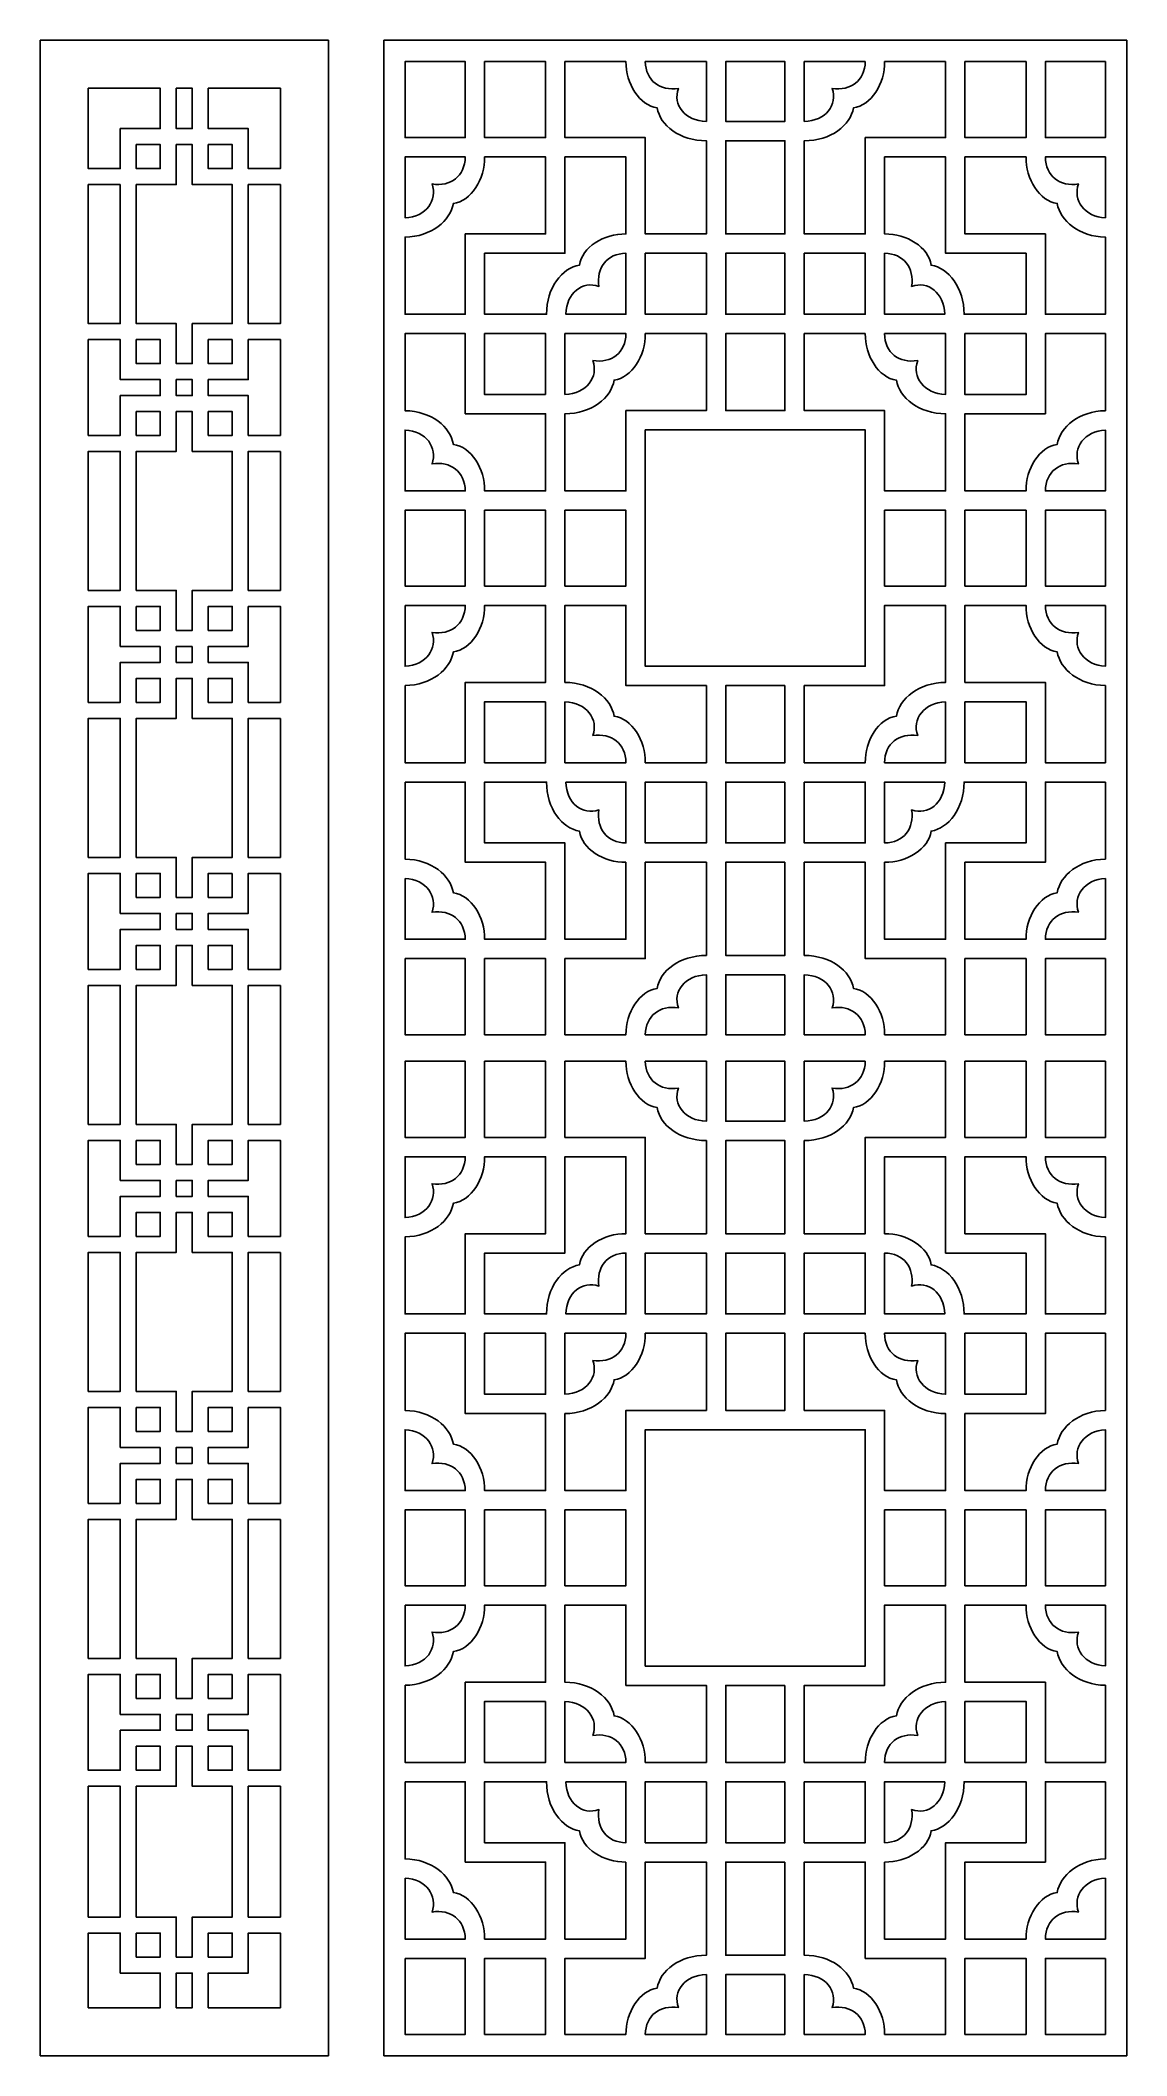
# Model space of a CAD drawing. Header units: centimetres. Extents: x 17.3 to 27.5, y -9.5 to 9.5.
import ezdxf

# ---------------------------------------------------------------- set-up
doc = ezdxf.new("R2010")
doc.units = ezdxf.units.CM
doc.header["$MEASUREMENT"] = 0
doc.layers.add('layer 1', color=7, linetype='Continuous')

msp = doc.modelspace()

# ---------------------------------------------------------------- linework, layer by layer
at = {"layer": 'layer 1', "color": 250}
for points, knots in [([(17.26213, -9.50001), (17.26213, -9.50001), (17.26213, 9.49998), (17.26213, 9.49998), (17.26213, 9.49998), (17.26213, 9.49998), (19.97637, 9.49998), (19.97637, 9.49998), (19.97637, 9.49998), (19.97637, 9.49998), (19.97637, -9.50001), (19.97637, -9.50001), (19.97637, -9.50001), (19.97637, -9.50001), (17.26213, -9.50001), (17.26213, -9.50001)], [0, 0, 0, 0, 0.2, 0.2, 0.2, 0.2, 0.4, 0.4, 0.4, 0.4, 0.6, 0.6, 0.6, 0.6, 1, 1, 1, 1]), ([(20.50001, 9.49999), (20.50001, 9.49999), (20.50001, 9.49999), (20.50001, 9.49999), (20.50001, 9.49999), (20.50001, 9.49999), (27.5, 9.49999), (27.5, 9.49999), (27.5, 9.49999), (27.5, 9.49999), (27.5, -9.50001), (27.5, -9.50001), (27.5, -9.50001), (27.5, -9.50001), (20.50001, -9.50001), (20.50001, -9.50001), (20.50001, -9.50001), (20.50001, -9.50001), (20.50001, 9.49999), (20.50001, 9.49999)], [0, 0, 0, 0, 0.16666667, 0.16666667, 0.16666667, 0.16666667, 0.33333333, 0.33333333, 0.33333333, 0.33333333, 0.5, 0.5, 0.5, 0.5, 0.66666667, 0.66666667, 0.66666667, 0.66666667, 1, 1, 1, 1]), ([(20.7, 8.58268), (20.7, 8.58268), (20.7, 8.58268), (20.7, 8.58268), (20.7, 8.58268), (20.7, 8.58268), (21.26625, 8.58268), (21.26625, 8.58268), (21.26625, 8.58268), (21.26625, 8.58268), (21.26625, 9.3), (21.26625, 9.3), (21.26625, 9.3), (21.26625, 9.3), (20.7, 9.3), (20.7, 9.3), (20.7, 9.3), (20.7, 9.3), (20.7, 8.58268), (20.7, 8.58268)], [0, 0, 0, 0, 0.16666667, 0.16666667, 0.16666667, 0.16666667, 0.33333333, 0.33333333, 0.33333333, 0.33333333, 0.5, 0.5, 0.5, 0.5, 0.66666667, 0.66666667, 0.66666667, 0.66666667, 1, 1, 1, 1]), ([(21.44845, 9.3), (21.44845, 9.3), (21.44845, 9.3), (21.44845, 9.3), (21.44845, 9.3), (21.44845, 9.3), (21.44845, 8.58268), (21.44845, 8.58268), (21.44845, 8.58268), (21.44845, 8.58268), (22.02389, 8.58268), (22.02389, 8.58268), (22.02389, 8.58268), (22.02389, 8.58268), (22.02389, 9.3), (22.02389, 9.3), (22.02389, 9.3), (22.02389, 9.3), (21.44845, 9.3), (21.44845, 9.3)], [0, 0, 0, 0, 0.16666667, 0.16666667, 0.16666667, 0.16666667, 0.33333333, 0.33333333, 0.33333333, 0.33333333, 0.5, 0.5, 0.5, 0.5, 0.66666667, 0.66666667, 0.66666667, 0.66666667, 1, 1, 1, 1]), ([(22.20607, 9.3), (22.20607, 9.3), (22.20607, 9.3), (22.20607, 9.3), (22.20607, 9.3), (22.20607, 9.3), (22.20607, 8.58268), (22.20607, 8.58268), (22.20607, 8.58268), (22.20607, 8.58268), (22.96371, 8.58268), (22.96371, 8.58268), (22.96371, 8.58268), (22.96371, 8.58268), (22.96371, 7.67402), (22.96371, 7.67402), (22.96371, 7.67402), (22.96371, 7.67402), (23.53913, 7.67402), (23.53913, 7.67402), (23.53913, 7.67402), (23.53913, 7.67402), (23.53913, 8.55257), (23.53913, 8.55257), (23.53913, 8.55257), (23.28832, 8.55296), (23.10165, 8.69764), (23.07544, 8.86314), (23.07544, 8.86314), (22.90871, 8.88454), (22.77812, 9.0915), (22.78149, 9.3), (22.78149, 9.3), (22.78149, 9.3), (22.20607, 9.3), (22.20607, 9.3)], [0, 0, 0, 0, 0.1, 0.1, 0.1, 0.1, 0.2, 0.2, 0.2, 0.2, 0.3, 0.3, 0.3, 0.3, 0.4, 0.4, 0.4, 0.4, 0.5, 0.5, 0.5, 0.5, 0.6, 0.6, 0.6, 0.6, 0.7, 0.7, 0.7, 0.7, 0.8, 0.8, 0.8, 0.8, 1, 1, 1, 1]), ([(22.96374, 9.3), (22.96374, 9.3), (22.96374, 9.3), (22.96374, 9.3), (22.96374, 9.3), (22.96661, 9.11904), (23.10215, 9.01982), (23.27573, 9.04675), (23.27573, 9.04675), (23.22081, 8.89288), (23.33452, 8.74007), (23.53913, 8.73474), (23.53913, 8.73474), (23.53913, 8.73474), (23.53913, 9.3), (23.53913, 9.3), (23.53913, 9.3), (23.53913, 9.3), (22.96374, 9.3), (22.96374, 9.3)], [0, 0, 0, 0, 0.16666667, 0.16666667, 0.16666667, 0.16666667, 0.33333333, 0.33333333, 0.33333333, 0.33333333, 0.5, 0.5, 0.5, 0.5, 0.66666667, 0.66666667, 0.66666667, 0.66666667, 1, 1, 1, 1]), ([(24.27869, 8.73474), (24.27869, 8.73474), (24.27869, 8.73474), (24.27869, 8.73474), (24.27869, 8.73474), (24.27869, 8.73474), (24.27869, 9.3), (24.27869, 9.3), (24.27869, 9.3), (24.09292, 9.3), (23.90709, 9.3), (23.72134, 9.3), (23.72134, 9.3), (23.72134, 9.3), (23.72134, 8.73474), (23.72134, 8.73474), (23.72134, 8.73474), (23.90709, 8.73474), (24.09292, 8.73474), (24.27869, 8.73474)], [0, 0, 0, 0, 0.16666667, 0.16666667, 0.16666667, 0.16666667, 0.33333333, 0.33333333, 0.33333333, 0.33333333, 0.5, 0.5, 0.5, 0.5, 0.66666667, 0.66666667, 0.66666667, 0.66666667, 1, 1, 1, 1]), ([(25.03627, 9.3), (25.03627, 9.3), (25.03627, 9.3), (25.03627, 9.3), (25.03627, 9.3), (25.03339, 9.11904), (24.89785, 9.01982), (24.72425, 9.04675), (24.72425, 9.04675), (24.7792, 8.89288), (24.66551, 8.74007), (24.46086, 8.73474), (24.46086, 8.73474), (24.46086, 8.73474), (24.46086, 9.3), (24.46086, 9.3), (24.46086, 9.3), (24.46086, 9.3), (25.03627, 9.3), (25.03627, 9.3)], [0, 0, 0, 0, 0.16666667, 0.16666667, 0.16666667, 0.16666667, 0.33333333, 0.33333333, 0.33333333, 0.33333333, 0.5, 0.5, 0.5, 0.5, 0.66666667, 0.66666667, 0.66666667, 0.66666667, 1, 1, 1, 1]), ([(25.79393, 9.3), (25.79393, 9.3), (25.79393, 9.3), (25.79393, 9.3), (25.79393, 9.3), (25.79393, 9.3), (25.79393, 8.58268), (25.79393, 8.58268), (25.79393, 8.58268), (25.79393, 8.58268), (25.03629, 8.58268), (25.03629, 8.58268), (25.03629, 8.58268), (25.03629, 8.58268), (25.03629, 7.67402), (25.03629, 7.67402), (25.03629, 7.67402), (25.03629, 7.67402), (24.46086, 7.67402), (24.46086, 7.67402), (24.46086, 7.67402), (24.46086, 7.67402), (24.46086, 8.55257), (24.46086, 8.55257), (24.46086, 8.55257), (24.71169, 8.55296), (24.89836, 8.69764), (24.92454, 8.86314), (24.92454, 8.86314), (25.09129, 8.88454), (25.22186, 9.0915), (25.21849, 9.3), (25.21849, 9.3), (25.21849, 9.3), (25.79393, 9.3), (25.79393, 9.3)], [0, 0, 0, 0, 0.1, 0.1, 0.1, 0.1, 0.2, 0.2, 0.2, 0.2, 0.3, 0.3, 0.3, 0.3, 0.4, 0.4, 0.4, 0.4, 0.5, 0.5, 0.5, 0.5, 0.6, 0.6, 0.6, 0.6, 0.7, 0.7, 0.7, 0.7, 0.8, 0.8, 0.8, 0.8, 1, 1, 1, 1]), ([(26.55153, 9.3), (26.55153, 9.3), (26.55153, 9.3), (26.55153, 9.3), (26.55153, 9.3), (26.55153, 9.3), (26.55153, 8.58268), (26.55153, 8.58268), (26.55153, 8.58268), (26.55153, 8.58268), (25.97612, 8.58268), (25.97612, 8.58268), (25.97612, 8.58268), (25.97612, 8.58268), (25.97612, 9.3), (25.97612, 9.3), (25.97612, 9.3), (25.97612, 9.3), (26.55153, 9.3), (26.55153, 9.3)], [0, 0, 0, 0, 0.16666667, 0.16666667, 0.16666667, 0.16666667, 0.33333333, 0.33333333, 0.33333333, 0.33333333, 0.5, 0.5, 0.5, 0.5, 0.66666667, 0.66666667, 0.66666667, 0.66666667, 1, 1, 1, 1]), ([(27.3, 8.58268), (27.3, 8.58268), (27.3, 8.58268), (27.3, 8.58268), (27.3, 8.58268), (27.3, 8.58268), (26.73375, 8.58268), (26.73375, 8.58268), (26.73375, 8.58268), (26.73375, 8.58268), (26.73375, 9.3), (26.73375, 9.3), (26.73375, 9.3), (26.73375, 9.3), (27.3, 9.3), (27.3, 9.3), (27.3, 9.3), (27.3, 9.3), (27.3, 8.58268), (27.3, 8.58268)], [0, 0, 0, 0, 0.16666667, 0.16666667, 0.16666667, 0.16666667, 0.33333333, 0.33333333, 0.33333333, 0.33333333, 0.5, 0.5, 0.5, 0.5, 0.66666667, 0.66666667, 0.66666667, 0.66666667, 1, 1, 1, 1]), ([(18.01607, 8.29115), (18.01607, 8.29115), (18.01607, 8.29115), (18.01607, 8.29115), (18.01607, 8.29115), (18.01607, 8.29115), (17.71447, 8.29115), (17.71447, 8.29115), (17.71447, 8.29115), (17.71447, 8.29115), (17.71447, 9.04761), (17.71447, 9.04761), (17.71447, 9.04761), (17.71447, 9.04761), (18.39303, 9.04761), (18.39303, 9.04761), (18.39303, 9.04761), (18.39303, 9.04761), (18.39303, 8.66813), (18.39303, 8.66813), (18.39303, 8.66813), (18.39303, 8.66813), (18.01607, 8.66813), (18.01607, 8.66813), (18.01607, 8.66813), (18.01607, 8.66813), (18.01607, 8.29115), (18.01607, 8.29115)], [0, 0, 0, 0, 0.125, 0.125, 0.125, 0.125, 0.25, 0.25, 0.25, 0.25, 0.375, 0.375, 0.375, 0.375, 0.5, 0.5, 0.5, 0.5, 0.625, 0.625, 0.625, 0.625, 0.75, 0.75, 0.75, 0.75, 1, 1, 1, 1]), ([(18.54384, 9.04761), (18.54384, 9.04761), (18.54384, 9.04761), (18.54384, 9.04761), (18.54384, 9.04761), (18.54384, 9.04761), (18.54384, 8.66813), (18.54384, 8.66813), (18.54384, 8.66813), (18.54384, 8.66813), (18.69464, 8.66813), (18.69464, 8.66813), (18.69464, 8.66813), (18.69464, 8.66813), (18.69464, 9.04761), (18.69464, 9.04761), (18.69464, 9.04761), (18.69464, 9.04761), (18.54384, 9.04761), (18.54384, 9.04761)], [0, 0, 0, 0, 0.16666667, 0.16666667, 0.16666667, 0.16666667, 0.33333333, 0.33333333, 0.33333333, 0.33333333, 0.5, 0.5, 0.5, 0.5, 0.66666667, 0.66666667, 0.66666667, 0.66666667, 1, 1, 1, 1]), ([(19.52401, 8.29115), (19.52401, 8.29115), (19.52401, 8.29115), (19.52401, 8.29115), (19.52401, 8.29115), (19.52401, 8.29115), (19.22241, 8.29115), (19.22241, 8.29115), (19.22241, 8.29115), (19.22241, 8.29115), (19.22241, 8.66813), (19.22241, 8.66813), (19.22241, 8.66813), (19.22241, 8.66813), (18.84544, 8.66813), (18.84544, 8.66813), (18.84544, 8.66813), (18.84544, 8.66813), (18.84544, 9.04761), (18.84544, 9.04761), (18.84544, 9.04761), (18.84544, 9.04761), (19.52401, 9.04761), (19.52401, 9.04761), (19.52401, 9.04761), (19.52401, 9.04761), (19.52401, 8.29115), (19.52401, 8.29115)], [0, 0, 0, 0, 0.125, 0.125, 0.125, 0.125, 0.25, 0.25, 0.25, 0.25, 0.375, 0.375, 0.375, 0.375, 0.5, 0.5, 0.5, 0.5, 0.625, 0.625, 0.625, 0.625, 0.75, 0.75, 0.75, 0.75, 1, 1, 1, 1]), ([(24.27869, 7.67402), (24.27869, 7.67402), (24.27869, 7.67402), (24.27869, 7.67402), (24.27869, 7.67402), (24.27869, 7.67402), (24.27869, 8.55257), (24.27869, 8.55257), (24.27869, 8.55257), (24.09292, 8.55257), (23.90709, 8.55257), (23.72134, 8.55257), (23.72134, 8.55257), (23.72134, 8.55257), (23.72134, 7.67402), (23.72134, 7.67402), (23.72134, 7.67402), (23.90709, 7.67402), (24.09292, 7.67402), (24.27869, 7.67402)], [0, 0, 0, 0, 0.16666667, 0.16666667, 0.16666667, 0.16666667, 0.33333333, 0.33333333, 0.33333333, 0.33333333, 0.5, 0.5, 0.5, 0.5, 0.66666667, 0.66666667, 0.66666667, 0.66666667, 1, 1, 1, 1]), ([(18.39303, 8.29115), (18.39303, 8.29115), (18.39303, 8.29115), (18.39303, 8.29115), (18.39303, 8.29115), (18.39303, 8.29115), (18.16685, 8.29115), (18.16685, 8.29115), (18.16685, 8.29115), (18.16685, 8.29115), (18.16685, 8.51733), (18.16685, 8.51733), (18.16685, 8.51733), (18.16685, 8.51733), (18.39303, 8.51733), (18.39303, 8.51733), (18.39303, 8.51733), (18.39303, 8.51733), (18.39303, 8.29115), (18.39303, 8.29115)], [0, 0, 0, 0, 0.16666667, 0.16666667, 0.16666667, 0.16666667, 0.33333333, 0.33333333, 0.33333333, 0.33333333, 0.5, 0.5, 0.5, 0.5, 0.66666667, 0.66666667, 0.66666667, 0.66666667, 1, 1, 1, 1]), ([(18.54384, 8.14036), (18.54384, 8.14036), (18.54384, 8.14036), (18.54384, 8.14036), (18.54384, 8.14036), (18.54384, 8.14036), (18.16685, 8.14036), (18.16685, 8.14036), (18.16685, 8.14036), (18.16685, 8.14036), (18.16685, 6.82986), (18.16685, 6.82986), (18.16685, 6.82986), (18.16685, 6.82986), (18.54384, 6.82986), (18.54384, 6.82986), (18.54384, 6.82986), (18.54384, 6.82986), (18.54384, 6.45289), (18.54384, 6.45289), (18.54384, 6.45289), (18.54384, 6.45289), (18.69464, 6.45289), (18.69464, 6.45289), (18.69464, 6.45289), (18.69464, 6.45289), (18.69464, 6.82986), (18.69464, 6.82986), (18.69464, 6.82986), (18.69464, 6.82986), (19.0716, 6.82986), (19.0716, 6.82986), (19.0716, 6.82986), (19.0716, 6.82986), (19.0716, 8.14036), (19.0716, 8.14036), (19.0716, 8.14036), (19.0716, 8.14036), (18.69464, 8.14036), (18.69464, 8.14036), (18.69464, 8.14036), (18.69464, 8.14036), (18.69464, 8.51733), (18.69464, 8.51733), (18.69464, 8.51733), (18.69464, 8.51733), (18.54384, 8.51733), (18.54384, 8.51733), (18.54384, 8.51733), (18.54384, 8.51733), (18.54384, 8.14036), (18.54384, 8.14036)], [0, 0, 0, 0, 0.07142857, 0.07142857, 0.07142857, 0.07142857, 0.14285714, 0.14285714, 0.14285714, 0.14285714, 0.21428571, 0.21428571, 0.21428571, 0.21428571, 0.28571429, 0.28571429, 0.28571429, 0.28571429, 0.35714286, 0.35714286, 0.35714286, 0.35714286, 0.42857143, 0.42857143, 0.42857143, 0.42857143, 0.5, 0.5, 0.5, 0.5, 0.57142857, 0.57142857, 0.57142857, 0.57142857, 0.64285714, 0.64285714, 0.64285714, 0.64285714, 0.71428571, 0.71428571, 0.71428571, 0.71428571, 0.78571429, 0.78571429, 0.78571429, 0.78571429, 0.85714286, 0.85714286, 0.85714286, 0.85714286, 1, 1, 1, 1]), ([(19.0716, 8.29115), (19.0716, 8.29115), (19.0716, 8.29115), (19.0716, 8.29115), (19.0716, 8.29115), (19.0716, 8.29115), (18.84544, 8.29115), (18.84544, 8.29115), (18.84544, 8.29115), (18.84544, 8.29115), (18.84544, 8.51733), (18.84544, 8.51733), (18.84544, 8.51733), (18.84544, 8.51733), (19.0716, 8.51733), (19.0716, 8.51733), (19.0716, 8.51733), (19.0716, 8.51733), (19.0716, 8.29115), (19.0716, 8.29115)], [0, 0, 0, 0, 0.16666667, 0.16666667, 0.16666667, 0.16666667, 0.33333333, 0.33333333, 0.33333333, 0.33333333, 0.5, 0.5, 0.5, 0.5, 0.66666667, 0.66666667, 0.66666667, 0.66666667, 1, 1, 1, 1]), ([(20.7, 7.8267), (20.7, 7.8267), (20.7, 7.8267), (20.7, 7.8267), (20.7, 7.8267), (20.89884, 7.83649), (21.00831, 7.99402), (20.95421, 8.14556), (20.95421, 8.14556), (21.12837, 8.11857), (21.26425, 8.21847), (21.26625, 8.4005), (21.26625, 8.4005), (21.26625, 8.4005), (20.7, 8.4005), (20.7, 8.4005), (20.7, 8.4005), (20.7, 8.4005), (20.7, 7.8267), (20.7, 7.8267)], [0, 0, 0, 0, 0.16666667, 0.16666667, 0.16666667, 0.16666667, 0.33333333, 0.33333333, 0.33333333, 0.33333333, 0.5, 0.5, 0.5, 0.5, 0.66666667, 0.66666667, 0.66666667, 0.66666667, 1, 1, 1, 1]), ([(20.7, 6.9174), (20.7, 6.9174), (20.7, 6.9174), (20.7, 6.9174), (20.7, 6.9174), (20.7, 6.9174), (21.26625, 6.9174), (21.26625, 6.9174), (21.26625, 6.9174), (21.26625, 6.9174), (21.26625, 7.67402), (21.26625, 7.67402), (21.26625, 7.67402), (21.26625, 7.67402), (22.02389, 7.67402), (22.02389, 7.67402), (22.02389, 7.67402), (22.02389, 7.67402), (22.02389, 8.4005), (22.02389, 8.4005), (22.02389, 8.4005), (22.02389, 8.4005), (21.44845, 8.4005), (21.44845, 8.4005), (21.44845, 8.4005), (21.45255, 8.19144), (21.3217, 7.98342), (21.15452, 7.96196), (21.15452, 7.96196), (21.12863, 7.79849), (20.9462, 7.6483), (20.7, 7.64425), (20.7, 7.64425), (20.7, 7.64425), (20.7, 6.9174), (20.7, 6.9174)], [0, 0, 0, 0, 0.1, 0.1, 0.1, 0.1, 0.2, 0.2, 0.2, 0.2, 0.3, 0.3, 0.3, 0.3, 0.4, 0.4, 0.4, 0.4, 0.5, 0.5, 0.5, 0.5, 0.6, 0.6, 0.6, 0.6, 0.7, 0.7, 0.7, 0.7, 0.8, 0.8, 0.8, 0.8, 1, 1, 1, 1]), ([(22.78152, 7.67402), (22.78152, 7.67402), (22.78152, 7.67402), (22.78152, 7.67402), (22.78152, 7.67402), (22.57246, 7.67812), (22.36443, 7.54728), (22.34297, 7.38008), (22.34297, 7.38008), (22.17769, 7.35391), (22.03318, 7.16771), (22.03239, 6.9174), (22.03239, 6.9174), (22.03239, 6.9174), (22.02389, 6.9174), (22.02389, 6.9174), (22.02389, 6.9174), (22.02389, 6.9174), (21.44845, 6.9174), (21.44845, 6.9174), (21.44845, 6.9174), (21.44845, 6.9174), (21.44845, 7.49183), (21.44845, 7.49183), (21.44845, 7.49183), (21.44845, 7.49183), (22.20607, 7.49183), (22.20607, 7.49183), (22.20607, 7.49183), (22.20607, 7.49183), (22.20607, 8.4005), (22.20607, 8.4005), (22.20607, 8.4005), (22.20607, 8.4005), (22.78152, 8.4005), (22.78152, 8.4005), (22.78152, 8.4005), (22.78152, 8.4005), (22.78152, 7.67402), (22.78152, 7.67402)], [0, 0, 0, 0, 0.09090909, 0.09090909, 0.09090909, 0.09090909, 0.18181818, 0.18181818, 0.18181818, 0.18181818, 0.27272727, 0.27272727, 0.27272727, 0.27272727, 0.36363636, 0.36363636, 0.36363636, 0.36363636, 0.45454545, 0.45454545, 0.45454545, 0.45454545, 0.54545455, 0.54545455, 0.54545455, 0.54545455, 0.63636364, 0.63636364, 0.63636364, 0.63636364, 0.72727273, 0.72727273, 0.72727273, 0.72727273, 0.81818182, 0.81818182, 0.81818182, 0.81818182, 1, 1, 1, 1]), ([(25.21849, 7.67402), (25.21849, 7.67402), (25.21849, 7.67402), (25.21849, 7.67402), (25.21849, 7.67402), (25.42757, 7.67812), (25.63557, 7.54728), (25.65704, 7.38008), (25.65704, 7.38008), (25.82229, 7.35391), (25.96679, 7.16771), (25.96759, 6.9174), (25.96759, 6.9174), (25.96759, 6.9174), (25.97612, 6.9174), (25.97612, 6.9174), (25.97612, 6.9174), (25.97612, 6.9174), (26.55153, 6.9174), (26.55153, 6.9174), (26.55153, 6.9174), (26.55153, 6.9174), (26.55153, 7.49183), (26.55153, 7.49183), (26.55153, 7.49183), (26.55153, 7.49183), (25.79393, 7.49183), (25.79393, 7.49183), (25.79393, 7.49183), (25.79393, 7.49183), (25.79393, 8.4005), (25.79393, 8.4005), (25.79393, 8.4005), (25.79393, 8.4005), (25.21849, 8.4005), (25.21849, 8.4005), (25.21849, 8.4005), (25.21849, 8.4005), (25.21849, 7.67402), (25.21849, 7.67402)], [0, 0, 0, 0, 0.09090909, 0.09090909, 0.09090909, 0.09090909, 0.18181818, 0.18181818, 0.18181818, 0.18181818, 0.27272727, 0.27272727, 0.27272727, 0.27272727, 0.36363636, 0.36363636, 0.36363636, 0.36363636, 0.45454545, 0.45454545, 0.45454545, 0.45454545, 0.54545455, 0.54545455, 0.54545455, 0.54545455, 0.63636364, 0.63636364, 0.63636364, 0.63636364, 0.72727273, 0.72727273, 0.72727273, 0.72727273, 0.81818182, 0.81818182, 0.81818182, 0.81818182, 1, 1, 1, 1]), ([(27.3, 6.9174), (27.3, 6.9174), (27.3, 6.9174), (27.3, 6.9174), (27.3, 6.9174), (27.3, 6.9174), (26.73375, 6.9174), (26.73375, 6.9174), (26.73375, 6.9174), (26.73375, 6.9174), (26.73375, 7.67402), (26.73375, 7.67402), (26.73375, 7.67402), (26.73375, 7.67402), (25.97612, 7.67402), (25.97612, 7.67402), (25.97612, 7.67402), (25.97612, 7.67402), (25.97612, 8.4005), (25.97612, 8.4005), (25.97612, 8.4005), (25.97612, 8.4005), (26.55153, 8.4005), (26.55153, 8.4005), (26.55153, 8.4005), (26.54746, 8.19144), (26.67828, 7.98342), (26.84549, 7.96196), (26.84549, 7.96196), (26.87137, 7.79849), (27.05383, 7.6483), (27.3, 7.64425), (27.3, 7.64425), (27.3, 7.64425), (27.3, 6.9174), (27.3, 6.9174)], [0, 0, 0, 0, 0.1, 0.1, 0.1, 0.1, 0.2, 0.2, 0.2, 0.2, 0.3, 0.3, 0.3, 0.3, 0.4, 0.4, 0.4, 0.4, 0.5, 0.5, 0.5, 0.5, 0.6, 0.6, 0.6, 0.6, 0.7, 0.7, 0.7, 0.7, 0.8, 0.8, 0.8, 0.8, 1, 1, 1, 1]), ([(27.3, 7.8267), (27.3, 7.8267), (27.3, 7.8267), (27.3, 7.8267), (27.3, 7.8267), (27.10116, 7.83649), (26.99167, 7.99402), (27.04577, 8.14556), (27.04577, 8.14556), (26.87164, 8.11857), (26.7358, 8.21847), (26.73375, 8.4005), (26.73375, 8.4005), (26.73375, 8.4005), (27.3, 8.4005), (27.3, 8.4005), (27.3, 8.4005), (27.3, 8.4005), (27.3, 7.8267), (27.3, 7.8267)], [0, 0, 0, 0, 0.16666667, 0.16666667, 0.16666667, 0.16666667, 0.33333333, 0.33333333, 0.33333333, 0.33333333, 0.5, 0.5, 0.5, 0.5, 0.66666667, 0.66666667, 0.66666667, 0.66666667, 1, 1, 1, 1]), ([(18.01607, 8.14036), (18.01607, 8.14036), (18.01607, 8.14036), (18.01607, 8.14036), (18.01607, 8.14036), (18.01607, 8.14036), (17.71447, 8.14036), (17.71447, 8.14036), (17.71447, 8.14036), (17.71447, 8.14036), (17.71447, 6.82986), (17.71447, 6.82986), (17.71447, 6.82986), (17.71447, 6.82986), (18.01607, 6.82986), (18.01607, 6.82986), (18.01607, 6.82986), (18.01607, 6.82986), (18.01607, 8.14036), (18.01607, 8.14036)], [0, 0, 0, 0, 0.16666667, 0.16666667, 0.16666667, 0.16666667, 0.33333333, 0.33333333, 0.33333333, 0.33333333, 0.5, 0.5, 0.5, 0.5, 0.66666667, 0.66666667, 0.66666667, 0.66666667, 1, 1, 1, 1]), ([(19.52401, 8.14036), (19.52401, 8.14036), (19.52401, 8.14036), (19.52401, 8.14036), (19.52401, 8.14036), (19.52401, 8.14036), (19.22241, 8.14036), (19.22241, 8.14036), (19.22241, 8.14036), (19.22241, 8.14036), (19.22241, 6.82986), (19.22241, 6.82986), (19.22241, 6.82986), (19.22241, 6.82986), (19.52401, 6.82986), (19.52401, 6.82986), (19.52401, 6.82986), (19.52401, 6.82986), (19.52401, 8.14036), (19.52401, 8.14036)], [0, 0, 0, 0, 0.16666667, 0.16666667, 0.16666667, 0.16666667, 0.33333333, 0.33333333, 0.33333333, 0.33333333, 0.5, 0.5, 0.5, 0.5, 0.66666667, 0.66666667, 0.66666667, 0.66666667, 1, 1, 1, 1]), ([(22.21461, 6.9174), (22.21461, 6.9174), (22.21461, 6.9174), (22.21461, 6.9174), (22.21461, 6.9174), (22.2204, 7.12139), (22.37297, 7.23462), (22.52657, 7.17979), (22.52657, 7.17979), (22.49958, 7.35393), (22.59948, 7.48977), (22.78152, 7.49183), (22.78152, 7.49183), (22.78152, 7.49183), (22.78152, 6.9174), (22.78152, 6.9174), (22.78152, 6.9174), (22.78152, 6.9174), (22.21461, 6.9174), (22.21461, 6.9174)], [0, 0, 0, 0, 0.16666667, 0.16666667, 0.16666667, 0.16666667, 0.33333333, 0.33333333, 0.33333333, 0.33333333, 0.5, 0.5, 0.5, 0.5, 0.66666667, 0.66666667, 0.66666667, 0.66666667, 1, 1, 1, 1]), ([(23.53913, 6.9174), (23.53913, 6.9174), (23.53913, 6.9174), (23.53913, 6.9174), (23.53913, 6.9174), (23.53913, 6.9174), (23.53913, 7.49183), (23.53913, 7.49183), (23.53913, 7.49183), (23.53913, 7.49183), (22.96371, 7.49183), (22.96371, 7.49183), (22.96371, 7.49183), (22.96371, 7.49183), (22.96371, 6.9174), (22.96371, 6.9174), (22.96371, 6.9174), (22.96371, 6.9174), (23.53913, 6.9174), (23.53913, 6.9174)], [0, 0, 0, 0, 0.16666667, 0.16666667, 0.16666667, 0.16666667, 0.33333333, 0.33333333, 0.33333333, 0.33333333, 0.5, 0.5, 0.5, 0.5, 0.66666667, 0.66666667, 0.66666667, 0.66666667, 1, 1, 1, 1]), ([(24.27869, 6.9174), (24.27869, 6.9174), (24.27869, 6.9174), (24.27869, 6.9174), (24.27869, 6.9174), (24.27869, 6.9174), (24.27869, 7.49183), (24.27869, 7.49183), (24.27869, 7.49183), (24.09292, 7.49183), (23.90709, 7.49183), (23.72134, 7.49183), (23.72134, 7.49183), (23.72134, 7.49183), (23.72134, 6.9174), (23.72134, 6.9174), (23.72134, 6.9174), (23.90709, 6.9174), (24.09292, 6.9174), (24.27869, 6.9174)], [0, 0, 0, 0, 0.16666667, 0.16666667, 0.16666667, 0.16666667, 0.33333333, 0.33333333, 0.33333333, 0.33333333, 0.5, 0.5, 0.5, 0.5, 0.66666667, 0.66666667, 0.66666667, 0.66666667, 1, 1, 1, 1]), ([(24.46086, 6.9174), (24.46086, 6.9174), (24.46086, 6.9174), (24.46086, 6.9174), (24.46086, 6.9174), (24.46086, 6.9174), (24.46086, 7.49183), (24.46086, 7.49183), (24.46086, 7.49183), (24.46086, 7.49183), (25.03629, 7.49183), (25.03629, 7.49183), (25.03629, 7.49183), (25.03629, 7.49183), (25.03629, 6.9174), (25.03629, 6.9174), (25.03629, 6.9174), (25.03629, 6.9174), (24.46086, 6.9174), (24.46086, 6.9174)], [0, 0, 0, 0, 0.16666667, 0.16666667, 0.16666667, 0.16666667, 0.33333333, 0.33333333, 0.33333333, 0.33333333, 0.5, 0.5, 0.5, 0.5, 0.66666667, 0.66666667, 0.66666667, 0.66666667, 1, 1, 1, 1]), ([(25.78539, 6.9174), (25.78539, 6.9174), (25.78539, 6.9174), (25.78539, 6.9174), (25.78539, 6.9174), (25.77957, 7.12139), (25.62704, 7.23462), (25.47343, 7.17979), (25.47343, 7.17979), (25.50042, 7.35393), (25.40049, 7.48977), (25.21849, 7.49183), (25.21849, 7.49183), (25.21849, 7.49183), (25.21849, 6.9174), (25.21849, 6.9174), (25.21849, 6.9174), (25.21849, 6.9174), (25.78539, 6.9174), (25.78539, 6.9174)], [0, 0, 0, 0, 0.16666667, 0.16666667, 0.16666667, 0.16666667, 0.33333333, 0.33333333, 0.33333333, 0.33333333, 0.5, 0.5, 0.5, 0.5, 0.66666667, 0.66666667, 0.66666667, 0.66666667, 1, 1, 1, 1]), ([(18.01607, 5.77435), (18.01607, 5.77435), (18.01607, 5.77435), (18.01607, 5.77435), (18.01607, 5.77435), (18.01607, 5.77435), (17.71447, 5.77435), (17.71447, 5.77435), (17.71447, 5.77435), (17.71447, 5.77435), (17.71447, 6.67908), (17.71447, 6.67908), (17.71447, 6.67908), (17.71447, 6.67908), (18.01607, 6.67908), (18.01607, 6.67908), (18.01607, 6.67908), (18.01607, 6.67908), (18.01607, 6.30211), (18.01607, 6.30211), (18.01607, 6.30211), (18.01607, 6.30211), (18.39303, 6.30211), (18.39303, 6.30211), (18.39303, 6.30211), (18.39303, 6.30211), (18.39303, 6.15132), (18.39303, 6.15132), (18.39303, 6.15132), (18.39303, 6.15132), (18.01607, 6.15132), (18.01607, 6.15132), (18.01607, 6.15132), (18.01607, 6.15132), (18.01607, 5.77435), (18.01607, 5.77435)], [0, 0, 0, 0, 0.1, 0.1, 0.1, 0.1, 0.2, 0.2, 0.2, 0.2, 0.3, 0.3, 0.3, 0.3, 0.4, 0.4, 0.4, 0.4, 0.5, 0.5, 0.5, 0.5, 0.6, 0.6, 0.6, 0.6, 0.7, 0.7, 0.7, 0.7, 0.8, 0.8, 0.8, 0.8, 1, 1, 1, 1]), ([(18.16685, 6.45289), (18.16685, 6.45289), (18.16685, 6.45289), (18.16685, 6.45289), (18.16685, 6.45289), (18.16685, 6.45289), (18.16685, 6.67908), (18.16685, 6.67908), (18.16685, 6.67908), (18.16685, 6.67908), (18.39303, 6.67908), (18.39303, 6.67908), (18.39303, 6.67908), (18.39303, 6.67908), (18.39303, 6.45289), (18.39303, 6.45289), (18.39303, 6.45289), (18.39303, 6.45289), (18.16685, 6.45289), (18.16685, 6.45289)], [0, 0, 0, 0, 0.16666667, 0.16666667, 0.16666667, 0.16666667, 0.33333333, 0.33333333, 0.33333333, 0.33333333, 0.5, 0.5, 0.5, 0.5, 0.66666667, 0.66666667, 0.66666667, 0.66666667, 1, 1, 1, 1]), ([(19.0716, 6.67908), (19.0716, 6.67908), (19.0716, 6.67908), (19.0716, 6.67908), (19.0716, 6.67908), (19.0716, 6.67908), (19.0716, 6.45289), (19.0716, 6.45289), (19.0716, 6.45289), (19.0716, 6.45289), (18.84544, 6.45289), (18.84544, 6.45289), (18.84544, 6.45289), (18.84544, 6.45289), (18.84544, 6.67908), (18.84544, 6.67908), (18.84544, 6.67908), (18.84544, 6.67908), (19.0716, 6.67908), (19.0716, 6.67908)], [0, 0, 0, 0, 0.16666667, 0.16666667, 0.16666667, 0.16666667, 0.33333333, 0.33333333, 0.33333333, 0.33333333, 0.5, 0.5, 0.5, 0.5, 0.66666667, 0.66666667, 0.66666667, 0.66666667, 1, 1, 1, 1]), ([(19.52401, 5.77435), (19.52401, 5.77435), (19.52401, 5.77435), (19.52401, 5.77435), (19.52401, 5.77435), (19.52401, 5.77435), (19.22241, 5.77435), (19.22241, 5.77435), (19.22241, 5.77435), (19.22241, 5.77435), (19.22241, 6.15132), (19.22241, 6.15132), (19.22241, 6.15132), (19.22241, 6.15132), (18.84544, 6.15132), (18.84544, 6.15132), (18.84544, 6.15132), (18.84544, 6.15132), (18.84544, 6.30211), (18.84544, 6.30211), (18.84544, 6.30211), (18.84544, 6.30211), (19.22241, 6.30211), (19.22241, 6.30211), (19.22241, 6.30211), (19.22241, 6.30211), (19.22241, 6.67908), (19.22241, 6.67908), (19.22241, 6.67908), (19.22241, 6.67908), (19.52401, 6.67908), (19.52401, 6.67908), (19.52401, 6.67908), (19.52401, 6.67908), (19.52401, 5.77435), (19.52401, 5.77435)], [0, 0, 0, 0, 0.1, 0.1, 0.1, 0.1, 0.2, 0.2, 0.2, 0.2, 0.3, 0.3, 0.3, 0.3, 0.4, 0.4, 0.4, 0.4, 0.5, 0.5, 0.5, 0.5, 0.6, 0.6, 0.6, 0.6, 0.7, 0.7, 0.7, 0.7, 0.8, 0.8, 0.8, 0.8, 1, 1, 1, 1]), ([(20.7, 6.00836), (20.7, 6.00836), (20.7, 6.00836), (20.7, 6.00836), (20.7, 6.00836), (20.9462, 6.00433), (21.12863, 5.85413), (21.15452, 5.69066), (21.15452, 5.69066), (21.3217, 5.66921), (21.45255, 5.46117), (21.44845, 5.25212), (21.44845, 5.25212), (21.44845, 5.25212), (22.02389, 5.25212), (22.02389, 5.25212), (22.02389, 5.25212), (22.02389, 5.25212), (22.02389, 5.97859), (22.02389, 5.97859), (22.02389, 5.97859), (22.02389, 5.97859), (21.26625, 5.97859), (21.26625, 5.97859), (21.26625, 5.97859), (21.26625, 5.97859), (21.26625, 6.73521), (21.26625, 6.73521), (21.26625, 6.73521), (21.26625, 6.73521), (20.7, 6.73521), (20.7, 6.73521), (20.7, 6.73521), (20.7, 6.73521), (20.7, 6.00836), (20.7, 6.00836)], [0, 0, 0, 0, 0.1, 0.1, 0.1, 0.1, 0.2, 0.2, 0.2, 0.2, 0.3, 0.3, 0.3, 0.3, 0.4, 0.4, 0.4, 0.4, 0.5, 0.5, 0.5, 0.5, 0.6, 0.6, 0.6, 0.6, 0.7, 0.7, 0.7, 0.7, 0.8, 0.8, 0.8, 0.8, 1, 1, 1, 1]), ([(22.02389, 6.16078), (22.02389, 6.16078), (22.02389, 6.73521), (22.02389, 6.73521), (22.02389, 6.73521), (22.02389, 6.73521), (21.44845, 6.73521), (21.44845, 6.73521), (21.44845, 6.73521), (21.44845, 6.73521), (21.44845, 6.16078), (21.44845, 6.16078), (21.44845, 6.16078), (21.44845, 6.16078), (22.02389, 6.16078), (22.02389, 6.16078)], [0, 0, 0, 0, 0.2, 0.2, 0.2, 0.2, 0.4, 0.4, 0.4, 0.4, 0.6, 0.6, 0.6, 0.6, 1, 1, 1, 1]), ([(22.20607, 6.16106), (22.20607, 6.16106), (22.20607, 6.16106), (22.20607, 6.16106), (22.20607, 6.16106), (22.41071, 6.16637), (22.5244, 6.32641), (22.46947, 6.48027), (22.46947, 6.48027), (22.64364, 6.45327), (22.77947, 6.55319), (22.78152, 6.73521), (22.78152, 6.73521), (22.78152, 6.73521), (22.20607, 6.73521), (22.20607, 6.73521), (22.20607, 6.73521), (22.20607, 6.73521), (22.20607, 6.16106), (22.20607, 6.16106)], [0, 0, 0, 0, 0.16666667, 0.16666667, 0.16666667, 0.16666667, 0.33333333, 0.33333333, 0.33333333, 0.33333333, 0.5, 0.5, 0.5, 0.5, 0.66666667, 0.66666667, 0.66666667, 0.66666667, 1, 1, 1, 1]), ([(22.96371, 6.73521), (22.96371, 6.73521), (22.96371, 6.73521), (22.96371, 6.73521), (22.96371, 6.73521), (22.96782, 6.52615), (22.83696, 6.31813), (22.66976, 6.29666), (22.66976, 6.29666), (22.64357, 6.13118), (22.45689, 5.97928), (22.20607, 5.97887), (22.20607, 5.97887), (22.20607, 5.97887), (22.20607, 5.97859), (22.20607, 5.97859), (22.20607, 5.97859), (22.20607, 5.97859), (22.20607, 5.25212), (22.20607, 5.25212), (22.20607, 5.25212), (22.20607, 5.25212), (22.78152, 5.25212), (22.78152, 5.25212), (22.78152, 5.25212), (22.78152, 5.25212), (22.78152, 6.00873), (22.78152, 6.00873), (22.78152, 6.00873), (22.78152, 6.00873), (23.53913, 6.00873), (23.53913, 6.00873), (23.53913, 6.00873), (23.53913, 6.00873), (23.53913, 6.73521), (23.53913, 6.73521), (23.53913, 6.73521), (23.53913, 6.73521), (22.96371, 6.73521), (22.96371, 6.73521)], [0, 0, 0, 0, 0.09090909, 0.09090909, 0.09090909, 0.09090909, 0.18181818, 0.18181818, 0.18181818, 0.18181818, 0.27272727, 0.27272727, 0.27272727, 0.27272727, 0.36363636, 0.36363636, 0.36363636, 0.36363636, 0.45454545, 0.45454545, 0.45454545, 0.45454545, 0.54545455, 0.54545455, 0.54545455, 0.54545455, 0.63636364, 0.63636364, 0.63636364, 0.63636364, 0.72727273, 0.72727273, 0.72727273, 0.72727273, 0.81818182, 0.81818182, 0.81818182, 0.81818182, 1, 1, 1, 1]), ([(24.27869, 6.00873), (24.27869, 6.00873), (24.27869, 6.00873), (24.27869, 6.00873), (24.27869, 6.00873), (24.27869, 6.00873), (24.27869, 6.73521), (24.27869, 6.73521), (24.27869, 6.73521), (24.09292, 6.73521), (23.90709, 6.73521), (23.72134, 6.73521), (23.72134, 6.73521), (23.72134, 6.73521), (23.72134, 6.00873), (23.72134, 6.00873), (23.72134, 6.00873), (23.90709, 6.00873), (24.09292, 6.00873), (24.27869, 6.00873)], [0, 0, 0, 0, 0.16666667, 0.16666667, 0.16666667, 0.16666667, 0.33333333, 0.33333333, 0.33333333, 0.33333333, 0.5, 0.5, 0.5, 0.5, 0.66666667, 0.66666667, 0.66666667, 0.66666667, 1, 1, 1, 1]), ([(25.03629, 6.73521), (25.03629, 6.73521), (25.03629, 6.73521), (25.03629, 6.73521), (25.03629, 6.73521), (25.03221, 6.52615), (25.16304, 6.31813), (25.33025, 6.29666), (25.33025, 6.29666), (25.35645, 6.13118), (25.5431, 5.97928), (25.79393, 5.97887), (25.79393, 5.97887), (25.79393, 5.97887), (25.79393, 5.97859), (25.79393, 5.97859), (25.79393, 5.97859), (25.79393, 5.97859), (25.79393, 5.25212), (25.79393, 5.25212), (25.79393, 5.25212), (25.79393, 5.25212), (25.21849, 5.25212), (25.21849, 5.25212), (25.21849, 5.25212), (25.21849, 5.25212), (25.21849, 6.00873), (25.21849, 6.00873), (25.21849, 6.00873), (25.21849, 6.00873), (24.46086, 6.00873), (24.46086, 6.00873), (24.46086, 6.00873), (24.46086, 6.00873), (24.46086, 6.73521), (24.46086, 6.73521), (24.46086, 6.73521), (24.46086, 6.73521), (25.03629, 6.73521), (25.03629, 6.73521)], [0, 0, 0, 0, 0.09090909, 0.09090909, 0.09090909, 0.09090909, 0.18181818, 0.18181818, 0.18181818, 0.18181818, 0.27272727, 0.27272727, 0.27272727, 0.27272727, 0.36363636, 0.36363636, 0.36363636, 0.36363636, 0.45454545, 0.45454545, 0.45454545, 0.45454545, 0.54545455, 0.54545455, 0.54545455, 0.54545455, 0.63636364, 0.63636364, 0.63636364, 0.63636364, 0.72727273, 0.72727273, 0.72727273, 0.72727273, 0.81818182, 0.81818182, 0.81818182, 0.81818182, 1, 1, 1, 1]), ([(25.79393, 6.16106), (25.79393, 6.16106), (25.79393, 6.16106), (25.79393, 6.16106), (25.79393, 6.16106), (25.58929, 6.16637), (25.47561, 6.32641), (25.53053, 6.48027), (25.53053, 6.48027), (25.3564, 6.45327), (25.22054, 6.55319), (25.21849, 6.73521), (25.21849, 6.73521), (25.21849, 6.73521), (25.79393, 6.73521), (25.79393, 6.73521), (25.79393, 6.73521), (25.79393, 6.73521), (25.79393, 6.16106), (25.79393, 6.16106)], [0, 0, 0, 0, 0.16666667, 0.16666667, 0.16666667, 0.16666667, 0.33333333, 0.33333333, 0.33333333, 0.33333333, 0.5, 0.5, 0.5, 0.5, 0.66666667, 0.66666667, 0.66666667, 0.66666667, 1, 1, 1, 1]), ([(25.97612, 6.16078), (25.97612, 6.16078), (25.97612, 6.16078), (25.97612, 6.16078), (25.97612, 6.16078), (25.97612, 6.16078), (25.97612, 6.73521), (25.97612, 6.73521), (25.97612, 6.73521), (25.97612, 6.73521), (26.55153, 6.73521), (26.55153, 6.73521), (26.55153, 6.73521), (26.55153, 6.73521), (26.55153, 6.16078), (26.55153, 6.16078), (26.55153, 6.16078), (26.55153, 6.16078), (25.97612, 6.16078), (25.97612, 6.16078)], [0, 0, 0, 0, 0.16666667, 0.16666667, 0.16666667, 0.16666667, 0.33333333, 0.33333333, 0.33333333, 0.33333333, 0.5, 0.5, 0.5, 0.5, 0.66666667, 0.66666667, 0.66666667, 0.66666667, 1, 1, 1, 1]), ([(27.3, 6.00836), (27.3, 6.00836), (27.3, 6.00836), (27.3, 6.00836), (27.3, 6.00836), (27.05383, 6.00433), (26.87137, 5.85413), (26.84549, 5.69066), (26.84549, 5.69066), (26.67828, 5.66921), (26.54746, 5.46117), (26.55153, 5.25212), (26.55153, 5.25212), (26.55153, 5.25212), (25.97612, 5.25212), (25.97612, 5.25212), (25.97612, 5.25212), (25.97612, 5.25212), (25.97612, 5.97859), (25.97612, 5.97859), (25.97612, 5.97859), (25.97612, 5.97859), (26.73375, 5.97859), (26.73375, 5.97859), (26.73375, 5.97859), (26.73375, 5.97859), (26.73375, 6.73521), (26.73375, 6.73521), (26.73375, 6.73521), (26.73375, 6.73521), (27.3, 6.73521), (27.3, 6.73521), (27.3, 6.73521), (27.3, 6.73521), (27.3, 6.00836), (27.3, 6.00836)], [0, 0, 0, 0, 0.1, 0.1, 0.1, 0.1, 0.2, 0.2, 0.2, 0.2, 0.3, 0.3, 0.3, 0.3, 0.4, 0.4, 0.4, 0.4, 0.5, 0.5, 0.5, 0.5, 0.6, 0.6, 0.6, 0.6, 0.7, 0.7, 0.7, 0.7, 0.8, 0.8, 0.8, 0.8, 1, 1, 1, 1]), ([(18.54384, 6.30211), (18.54384, 6.30211), (18.54384, 6.30211), (18.54384, 6.30211), (18.54384, 6.30211), (18.54384, 6.30211), (18.54384, 6.15132), (18.54384, 6.15132), (18.54384, 6.15132), (18.54384, 6.15132), (18.69464, 6.15132), (18.69464, 6.15132), (18.69464, 6.15132), (18.69464, 6.15132), (18.69464, 6.30211), (18.69464, 6.30211), (18.69464, 6.30211), (18.69464, 6.30211), (18.54384, 6.30211), (18.54384, 6.30211)], [0, 0, 0, 0, 0.16666667, 0.16666667, 0.16666667, 0.16666667, 0.33333333, 0.33333333, 0.33333333, 0.33333333, 0.5, 0.5, 0.5, 0.5, 0.66666667, 0.66666667, 0.66666667, 0.66666667, 1, 1, 1, 1]), ([(18.39303, 5.77435), (18.39303, 5.77435), (18.39303, 5.77435), (18.39303, 5.77435), (18.39303, 5.77435), (18.39303, 5.77435), (18.16685, 5.77435), (18.16685, 5.77435), (18.16685, 5.77435), (18.16685, 5.77435), (18.16685, 6.00053), (18.16685, 6.00053), (18.16685, 6.00053), (18.16685, 6.00053), (18.39303, 6.00053), (18.39303, 6.00053), (18.39303, 6.00053), (18.39303, 6.00053), (18.39303, 5.77435), (18.39303, 5.77435)], [0, 0, 0, 0, 0.16666667, 0.16666667, 0.16666667, 0.16666667, 0.33333333, 0.33333333, 0.33333333, 0.33333333, 0.5, 0.5, 0.5, 0.5, 0.66666667, 0.66666667, 0.66666667, 0.66666667, 1, 1, 1, 1]), ([(18.54384, 5.62357), (18.54384, 5.62357), (18.54384, 5.62357), (18.54384, 5.62357), (18.54384, 5.62357), (18.54384, 5.62357), (18.16685, 5.62357), (18.16685, 5.62357), (18.16685, 5.62357), (18.16685, 5.62357), (18.16685, 4.31307), (18.16685, 4.31307), (18.16685, 4.31307), (18.16685, 4.31307), (18.54384, 4.31307), (18.54384, 4.31307), (18.54384, 4.31307), (18.54384, 4.31307), (18.54384, 3.9361), (18.54384, 3.9361), (18.54384, 3.9361), (18.54384, 3.9361), (18.69464, 3.9361), (18.69464, 3.9361), (18.69464, 3.9361), (18.69464, 3.9361), (18.69464, 4.31307), (18.69464, 4.31307), (18.69464, 4.31307), (18.69464, 4.31307), (19.0716, 4.31307), (19.0716, 4.31307), (19.0716, 4.31307), (19.0716, 4.31307), (19.0716, 5.62357), (19.0716, 5.62357), (19.0716, 5.62357), (19.0716, 5.62357), (18.69464, 5.62357), (18.69464, 5.62357), (18.69464, 5.62357), (18.69464, 5.62357), (18.69464, 6.00053), (18.69464, 6.00053), (18.69464, 6.00053), (18.69464, 6.00053), (18.54384, 6.00053), (18.54384, 6.00053), (18.54384, 6.00053), (18.54384, 6.00053), (18.54384, 5.62357), (18.54384, 5.62357)], [0, 0, 0, 0, 0.07142857, 0.07142857, 0.07142857, 0.07142857, 0.14285714, 0.14285714, 0.14285714, 0.14285714, 0.21428571, 0.21428571, 0.21428571, 0.21428571, 0.28571429, 0.28571429, 0.28571429, 0.28571429, 0.35714286, 0.35714286, 0.35714286, 0.35714286, 0.42857143, 0.42857143, 0.42857143, 0.42857143, 0.5, 0.5, 0.5, 0.5, 0.57142857, 0.57142857, 0.57142857, 0.57142857, 0.64285714, 0.64285714, 0.64285714, 0.64285714, 0.71428571, 0.71428571, 0.71428571, 0.71428571, 0.78571429, 0.78571429, 0.78571429, 0.78571429, 0.85714286, 0.85714286, 0.85714286, 0.85714286, 1, 1, 1, 1]), ([(19.0716, 5.77435), (19.0716, 5.77435), (19.0716, 5.77435), (19.0716, 5.77435), (19.0716, 5.77435), (19.0716, 5.77435), (18.84544, 5.77435), (18.84544, 5.77435), (18.84544, 5.77435), (18.84544, 5.77435), (18.84544, 6.00053), (18.84544, 6.00053), (18.84544, 6.00053), (18.84544, 6.00053), (19.0716, 6.00053), (19.0716, 6.00053), (19.0716, 6.00053), (19.0716, 6.00053), (19.0716, 5.77435), (19.0716, 5.77435)], [0, 0, 0, 0, 0.16666667, 0.16666667, 0.16666667, 0.16666667, 0.33333333, 0.33333333, 0.33333333, 0.33333333, 0.5, 0.5, 0.5, 0.5, 0.66666667, 0.66666667, 0.66666667, 0.66666667, 1, 1, 1, 1]), ([(20.7, 5.25212), (20.7, 5.25212), (20.7, 5.25212), (20.7, 5.25212), (20.7, 5.25212), (20.7, 5.25212), (21.26625, 5.25212), (21.26625, 5.25212), (21.26625, 5.25212), (21.26425, 5.43414), (21.12837, 5.53406), (20.95421, 5.50706), (20.95421, 5.50706), (21.00831, 5.65861), (20.89884, 5.81613), (20.7, 5.82593), (20.7, 5.82593), (20.7, 5.82593), (20.7, 5.25212), (20.7, 5.25212)], [0, 0, 0, 0, 0.16666667, 0.16666667, 0.16666667, 0.16666667, 0.33333333, 0.33333333, 0.33333333, 0.33333333, 0.5, 0.5, 0.5, 0.5, 0.66666667, 0.66666667, 0.66666667, 0.66666667, 1, 1, 1, 1]), ([(25.03629, 3.59844), (25.03629, 3.59844), (25.03629, 3.59844), (25.03629, 3.59844), (25.03629, 3.59844), (24.34543, 3.59844), (23.65454, 3.59844), (22.96371, 3.59844), (22.96371, 3.59844), (22.96371, 4.29046), (22.96371, 5.13453), (22.96371, 5.82653), (22.96371, 5.82653), (23.65454, 5.82653), (24.34543, 5.82653), (25.03629, 5.82653), (25.03629, 5.82653), (25.03629, 5.13453), (25.03629, 4.29046), (25.03629, 3.59844)], [0, 0, 0, 0, 0.16666667, 0.16666667, 0.16666667, 0.16666667, 0.33333333, 0.33333333, 0.33333333, 0.33333333, 0.5, 0.5, 0.5, 0.5, 0.66666667, 0.66666667, 0.66666667, 0.66666667, 1, 1, 1, 1]), ([(27.3, 5.25212), (27.3, 5.25212), (27.3, 5.25212), (27.3, 5.25212), (27.3, 5.25212), (27.3, 5.25212), (26.73375, 5.25212), (26.73375, 5.25212), (26.73375, 5.25212), (26.7358, 5.43414), (26.87164, 5.53406), (27.04577, 5.50706), (27.04577, 5.50706), (26.99167, 5.65861), (27.10116, 5.81613), (27.3, 5.82593), (27.3, 5.82593), (27.3, 5.82593), (27.3, 5.25212), (27.3, 5.25212)], [0, 0, 0, 0, 0.16666667, 0.16666667, 0.16666667, 0.16666667, 0.33333333, 0.33333333, 0.33333333, 0.33333333, 0.5, 0.5, 0.5, 0.5, 0.66666667, 0.66666667, 0.66666667, 0.66666667, 1, 1, 1, 1]), ([(17.71447, 4.31307), (17.71447, 4.31307), (17.71447, 4.31307), (17.71447, 4.31307), (17.71447, 4.31307), (17.71447, 4.31307), (18.01607, 4.31307), (18.01607, 4.31307), (18.01607, 4.31307), (18.01607, 4.31307), (18.01607, 5.62357), (18.01607, 5.62357), (18.01607, 5.62357), (18.01607, 5.62357), (17.71447, 5.62357), (17.71447, 5.62357), (17.71447, 5.62357), (17.71447, 5.62357), (17.71447, 4.31307), (17.71447, 4.31307)], [0, 0, 0, 0, 0.16666667, 0.16666667, 0.16666667, 0.16666667, 0.33333333, 0.33333333, 0.33333333, 0.33333333, 0.5, 0.5, 0.5, 0.5, 0.66666667, 0.66666667, 0.66666667, 0.66666667, 1, 1, 1, 1]), ([(19.52401, 5.62357), (19.52401, 5.62357), (19.52401, 5.62357), (19.52401, 5.62357), (19.52401, 5.62357), (19.52401, 5.62357), (19.22241, 5.62357), (19.22241, 5.62357), (19.22241, 5.62357), (19.22241, 5.62357), (19.22241, 4.31307), (19.22241, 4.31307), (19.22241, 4.31307), (19.22241, 4.31307), (19.52401, 4.31307), (19.52401, 4.31307), (19.52401, 4.31307), (19.52401, 4.31307), (19.52401, 5.62357), (19.52401, 5.62357)], [0, 0, 0, 0, 0.16666667, 0.16666667, 0.16666667, 0.16666667, 0.33333333, 0.33333333, 0.33333333, 0.33333333, 0.5, 0.5, 0.5, 0.5, 0.66666667, 0.66666667, 0.66666667, 0.66666667, 1, 1, 1, 1]), ([(20.7, 4.35504), (20.7, 4.35504), (20.7, 4.35504), (20.7, 4.35504), (20.7, 4.35504), (20.7, 4.35504), (21.26625, 4.35504), (21.26625, 4.35504), (21.26625, 4.35504), (21.26625, 4.35504), (21.26625, 5.06993), (21.26625, 5.06993), (21.26625, 5.06993), (21.26625, 5.06993), (20.7, 5.06993), (20.7, 5.06993), (20.7, 5.06993), (20.7, 5.06993), (20.7, 4.35504), (20.7, 4.35504)], [0, 0, 0, 0, 0.16666667, 0.16666667, 0.16666667, 0.16666667, 0.33333333, 0.33333333, 0.33333333, 0.33333333, 0.5, 0.5, 0.5, 0.5, 0.66666667, 0.66666667, 0.66666667, 0.66666667, 1, 1, 1, 1]), ([(21.44845, 4.35504), (21.44845, 4.35504), (21.44845, 4.35504), (21.44845, 4.35504), (21.44845, 4.35504), (21.44845, 4.35504), (22.02389, 4.35504), (22.02389, 4.35504), (22.02389, 4.35504), (22.02389, 4.35504), (22.02389, 5.06993), (22.02389, 5.06993), (22.02389, 5.06993), (22.02389, 5.06993), (21.44845, 5.06993), (21.44845, 5.06993), (21.44845, 5.06993), (21.44845, 5.06993), (21.44845, 4.35504), (21.44845, 4.35504)], [0, 0, 0, 0, 0.16666667, 0.16666667, 0.16666667, 0.16666667, 0.33333333, 0.33333333, 0.33333333, 0.33333333, 0.5, 0.5, 0.5, 0.5, 0.66666667, 0.66666667, 0.66666667, 0.66666667, 1, 1, 1, 1]), ([(22.20607, 4.35504), (22.20607, 4.35504), (22.20607, 4.35504), (22.20607, 4.35504), (22.20607, 4.35504), (22.20607, 4.35504), (22.78152, 4.35504), (22.78152, 4.35504), (22.78152, 4.35504), (22.78152, 4.35504), (22.78152, 5.06993), (22.78152, 5.06993), (22.78152, 5.06993), (22.78152, 5.06993), (22.20607, 5.06993), (22.20607, 5.06993), (22.20607, 5.06993), (22.20607, 5.06993), (22.20607, 4.35504), (22.20607, 4.35504)], [0, 0, 0, 0, 0.16666667, 0.16666667, 0.16666667, 0.16666667, 0.33333333, 0.33333333, 0.33333333, 0.33333333, 0.5, 0.5, 0.5, 0.5, 0.66666667, 0.66666667, 0.66666667, 0.66666667, 1, 1, 1, 1]), ([(25.79393, 4.35504), (25.79393, 4.35504), (25.79393, 4.35504), (25.79393, 4.35504), (25.79393, 4.35504), (25.79393, 4.35504), (25.21849, 4.35504), (25.21849, 4.35504), (25.21849, 4.35504), (25.21849, 4.35504), (25.21849, 5.06993), (25.21849, 5.06993), (25.21849, 5.06993), (25.21849, 5.06993), (25.79393, 5.06993), (25.79393, 5.06993), (25.79393, 5.06993), (25.79393, 5.06993), (25.79393, 4.35504), (25.79393, 4.35504)], [0, 0, 0, 0, 0.16666667, 0.16666667, 0.16666667, 0.16666667, 0.33333333, 0.33333333, 0.33333333, 0.33333333, 0.5, 0.5, 0.5, 0.5, 0.66666667, 0.66666667, 0.66666667, 0.66666667, 1, 1, 1, 1]), ([(26.55153, 4.35504), (26.55153, 4.35504), (26.55153, 4.35504), (26.55153, 4.35504), (26.55153, 4.35504), (26.55153, 4.35504), (25.97612, 4.35504), (25.97612, 4.35504), (25.97612, 4.35504), (25.97612, 4.35504), (25.97612, 5.06993), (25.97612, 5.06993), (25.97612, 5.06993), (25.97612, 5.06993), (26.55153, 5.06993), (26.55153, 5.06993), (26.55153, 5.06993), (26.55153, 5.06993), (26.55153, 4.35504), (26.55153, 4.35504)], [0, 0, 0, 0, 0.16666667, 0.16666667, 0.16666667, 0.16666667, 0.33333333, 0.33333333, 0.33333333, 0.33333333, 0.5, 0.5, 0.5, 0.5, 0.66666667, 0.66666667, 0.66666667, 0.66666667, 1, 1, 1, 1]), ([(27.3, 4.35504), (27.3, 4.35504), (27.3, 4.35504), (27.3, 4.35504), (27.3, 4.35504), (27.3, 4.35504), (26.73375, 4.35504), (26.73375, 4.35504), (26.73375, 4.35504), (26.73375, 4.35504), (26.73375, 5.06993), (26.73375, 5.06993), (26.73375, 5.06993), (26.73375, 5.06993), (27.3, 5.06993), (27.3, 5.06993), (27.3, 5.06993), (27.3, 5.06993), (27.3, 4.35504), (27.3, 4.35504)], [0, 0, 0, 0, 0.16666667, 0.16666667, 0.16666667, 0.16666667, 0.33333333, 0.33333333, 0.33333333, 0.33333333, 0.5, 0.5, 0.5, 0.5, 0.66666667, 0.66666667, 0.66666667, 0.66666667, 1, 1, 1, 1]), ([(18.39303, 3.78531), (18.39303, 3.78531), (18.39303, 3.78531), (18.39303, 3.78531), (18.39303, 3.78531), (18.39303, 3.78531), (18.01607, 3.78531), (18.01607, 3.78531), (18.01607, 3.78531), (18.01607, 3.78531), (18.01607, 4.16228), (18.01607, 4.16228), (18.01607, 4.16228), (18.01607, 4.16228), (17.71447, 4.16228), (17.71447, 4.16228), (17.71447, 4.16228), (17.71447, 4.16228), (17.71447, 3.25755), (17.71447, 3.25755), (17.71447, 3.25755), (17.71447, 3.25755), (18.01607, 3.25755), (18.01607, 3.25755), (18.01607, 3.25755), (18.01607, 3.25755), (18.01607, 3.63452), (18.01607, 3.63452), (18.01607, 3.63452), (18.01607, 3.63452), (18.39303, 3.63452), (18.39303, 3.63452), (18.39303, 3.63452), (18.39303, 3.63452), (18.39303, 3.78531), (18.39303, 3.78531)], [0, 0, 0, 0, 0.1, 0.1, 0.1, 0.1, 0.2, 0.2, 0.2, 0.2, 0.3, 0.3, 0.3, 0.3, 0.4, 0.4, 0.4, 0.4, 0.5, 0.5, 0.5, 0.5, 0.6, 0.6, 0.6, 0.6, 0.7, 0.7, 0.7, 0.7, 0.8, 0.8, 0.8, 0.8, 1, 1, 1, 1]), ([(18.16685, 4.16228), (18.16685, 4.16228), (18.16685, 4.16228), (18.16685, 4.16228), (18.16685, 4.16228), (18.16685, 4.16228), (18.16685, 3.9361), (18.16685, 3.9361), (18.16685, 3.9361), (18.16685, 3.9361), (18.39303, 3.9361), (18.39303, 3.9361), (18.39303, 3.9361), (18.39303, 3.9361), (18.39303, 4.16228), (18.39303, 4.16228), (18.39303, 4.16228), (18.39303, 4.16228), (18.16685, 4.16228), (18.16685, 4.16228)], [0, 0, 0, 0, 0.16666667, 0.16666667, 0.16666667, 0.16666667, 0.33333333, 0.33333333, 0.33333333, 0.33333333, 0.5, 0.5, 0.5, 0.5, 0.66666667, 0.66666667, 0.66666667, 0.66666667, 1, 1, 1, 1]), ([(19.22241, 4.16228), (19.22241, 4.16228), (19.22241, 4.16228), (19.22241, 4.16228), (19.22241, 4.16228), (19.22241, 4.16228), (19.22241, 3.78531), (19.22241, 3.78531), (19.22241, 3.78531), (19.22241, 3.78531), (18.84544, 3.78531), (18.84544, 3.78531), (18.84544, 3.78531), (18.84544, 3.78531), (18.84544, 3.63452), (18.84544, 3.63452), (18.84544, 3.63452), (18.84544, 3.63452), (19.22241, 3.63452), (19.22241, 3.63452), (19.22241, 3.63452), (19.22241, 3.63452), (19.22241, 3.25755), (19.22241, 3.25755), (19.22241, 3.25755), (19.22241, 3.25755), (19.52401, 3.25755), (19.52401, 3.25755), (19.52401, 3.25755), (19.52401, 3.25755), (19.52401, 4.16228), (19.52401, 4.16228), (19.52401, 4.16228), (19.52401, 4.16228), (19.22241, 4.16228), (19.22241, 4.16228)], [0, 0, 0, 0, 0.1, 0.1, 0.1, 0.1, 0.2, 0.2, 0.2, 0.2, 0.3, 0.3, 0.3, 0.3, 0.4, 0.4, 0.4, 0.4, 0.5, 0.5, 0.5, 0.5, 0.6, 0.6, 0.6, 0.6, 0.7, 0.7, 0.7, 0.7, 0.8, 0.8, 0.8, 0.8, 1, 1, 1, 1]), ([(18.84544, 3.9361), (18.84544, 3.9361), (18.84544, 3.9361), (18.84544, 3.9361), (18.84544, 3.9361), (18.84544, 3.9361), (19.0716, 3.9361), (19.0716, 3.9361), (19.0716, 3.9361), (19.0716, 3.9361), (19.0716, 4.16228), (19.0716, 4.16228), (19.0716, 4.16228), (19.0716, 4.16228), (18.84544, 4.16228), (18.84544, 4.16228), (18.84544, 4.16228), (18.84544, 4.16228), (18.84544, 3.9361), (18.84544, 3.9361)], [0, 0, 0, 0, 0.16666667, 0.16666667, 0.16666667, 0.16666667, 0.33333333, 0.33333333, 0.33333333, 0.33333333, 0.5, 0.5, 0.5, 0.5, 0.66666667, 0.66666667, 0.66666667, 0.66666667, 1, 1, 1, 1]), ([(20.7, 3.41662), (20.7, 3.41662), (20.7, 3.41662), (20.7, 3.41662), (20.7, 3.41662), (20.9462, 3.42066), (21.12863, 3.57086), (21.15452, 3.73431), (21.15452, 3.73431), (21.3217, 3.75577), (21.45255, 3.96379), (21.44845, 4.17285), (21.44845, 4.17285), (21.44845, 4.17285), (22.02389, 4.17285), (22.02389, 4.17285), (22.02389, 4.17285), (22.02389, 4.17285), (22.02389, 3.44637), (22.02389, 3.44637), (22.02389, 3.44637), (22.02389, 3.44637), (21.26625, 3.44637), (21.26625, 3.44637), (21.26625, 3.44637), (21.26625, 3.44637), (21.26625, 2.68976), (21.26625, 2.68976), (21.26625, 2.68976), (21.26625, 2.68976), (20.7, 2.68976), (20.7, 2.68976), (20.7, 2.68976), (20.7, 2.68976), (20.7, 3.41662), (20.7, 3.41662)], [0, 0, 0, 0, 0.1, 0.1, 0.1, 0.1, 0.2, 0.2, 0.2, 0.2, 0.3, 0.3, 0.3, 0.3, 0.4, 0.4, 0.4, 0.4, 0.5, 0.5, 0.5, 0.5, 0.6, 0.6, 0.6, 0.6, 0.7, 0.7, 0.7, 0.7, 0.8, 0.8, 0.8, 0.8, 1, 1, 1, 1]), ([(20.7, 4.17285), (20.7, 4.17285), (20.7, 4.17285), (20.7, 4.17285), (20.7, 4.17285), (20.7, 4.17285), (21.26625, 4.17285), (21.26625, 4.17285), (21.26625, 4.17285), (21.26425, 3.99083), (21.12837, 3.89093), (20.95421, 3.91791), (20.95421, 3.91791), (21.00831, 3.76638), (20.89884, 3.60884), (20.7, 3.59904), (20.7, 3.59904), (20.7, 3.59904), (20.7, 4.17285), (20.7, 4.17285)], [0, 0, 0, 0, 0.16666667, 0.16666667, 0.16666667, 0.16666667, 0.33333333, 0.33333333, 0.33333333, 0.33333333, 0.5, 0.5, 0.5, 0.5, 0.66666667, 0.66666667, 0.66666667, 0.66666667, 1, 1, 1, 1]), ([(22.96371, 2.68976), (22.96371, 2.68976), (22.96371, 2.68976), (22.96371, 2.68976), (22.96371, 2.68976), (22.96782, 2.89883), (22.83696, 3.10684), (22.66976, 3.1283), (22.66976, 3.1283), (22.64357, 3.29379), (22.45689, 3.44571), (22.20607, 3.4461), (22.20607, 3.4461), (22.20607, 3.4461), (22.20607, 3.44637), (22.20607, 3.44637), (22.20607, 3.44637), (22.20607, 3.44637), (22.20607, 4.17285), (22.20607, 4.17285), (22.20607, 4.17285), (22.20607, 4.17285), (22.78152, 4.17285), (22.78152, 4.17285), (22.78152, 4.17285), (22.78152, 4.17285), (22.78152, 3.41624), (22.78152, 3.41624), (22.78152, 3.41624), (22.78152, 3.41624), (23.53913, 3.41624), (23.53913, 3.41624), (23.53913, 3.41624), (23.53913, 3.41624), (23.53913, 2.68976), (23.53913, 2.68976), (23.53913, 2.68976), (23.53913, 2.68976), (22.96371, 2.68976), (22.96371, 2.68976)], [0, 0, 0, 0, 0.09090909, 0.09090909, 0.09090909, 0.09090909, 0.18181818, 0.18181818, 0.18181818, 0.18181818, 0.27272727, 0.27272727, 0.27272727, 0.27272727, 0.36363636, 0.36363636, 0.36363636, 0.36363636, 0.45454545, 0.45454545, 0.45454545, 0.45454545, 0.54545455, 0.54545455, 0.54545455, 0.54545455, 0.63636364, 0.63636364, 0.63636364, 0.63636364, 0.72727273, 0.72727273, 0.72727273, 0.72727273, 0.81818182, 0.81818182, 0.81818182, 0.81818182, 1, 1, 1, 1]), ([(25.03629, 2.68976), (25.03629, 2.68976), (25.03629, 2.68976), (25.03629, 2.68976), (25.03629, 2.68976), (25.03221, 2.89883), (25.16304, 3.10684), (25.33025, 3.1283), (25.33025, 3.1283), (25.35645, 3.29379), (25.5431, 3.44571), (25.79393, 3.4461), (25.79393, 3.4461), (25.79393, 3.4461), (25.79393, 3.44637), (25.79393, 3.44637), (25.79393, 3.44637), (25.79393, 3.44637), (25.79393, 4.17285), (25.79393, 4.17285), (25.79393, 4.17285), (25.79393, 4.17285), (25.21849, 4.17285), (25.21849, 4.17285), (25.21849, 4.17285), (25.21849, 4.17285), (25.21849, 3.41624), (25.21849, 3.41624), (25.21849, 3.41624), (25.21849, 3.41624), (24.46086, 3.41624), (24.46086, 3.41624), (24.46086, 3.41624), (24.46086, 3.41624), (24.46086, 2.68976), (24.46086, 2.68976), (24.46086, 2.68976), (24.46086, 2.68976), (25.03629, 2.68976), (25.03629, 2.68976)], [0, 0, 0, 0, 0.09090909, 0.09090909, 0.09090909, 0.09090909, 0.18181818, 0.18181818, 0.18181818, 0.18181818, 0.27272727, 0.27272727, 0.27272727, 0.27272727, 0.36363636, 0.36363636, 0.36363636, 0.36363636, 0.45454545, 0.45454545, 0.45454545, 0.45454545, 0.54545455, 0.54545455, 0.54545455, 0.54545455, 0.63636364, 0.63636364, 0.63636364, 0.63636364, 0.72727273, 0.72727273, 0.72727273, 0.72727273, 0.81818182, 0.81818182, 0.81818182, 0.81818182, 1, 1, 1, 1]), ([(27.3, 3.41662), (27.3, 3.41662), (27.3, 3.41662), (27.3, 3.41662), (27.3, 3.41662), (27.05383, 3.42066), (26.87137, 3.57086), (26.84549, 3.73431), (26.84549, 3.73431), (26.67828, 3.75577), (26.54746, 3.96379), (26.55153, 4.17285), (26.55153, 4.17285), (26.55153, 4.17285), (25.97612, 4.17285), (25.97612, 4.17285), (25.97612, 4.17285), (25.97612, 4.17285), (25.97612, 3.44637), (25.97612, 3.44637), (25.97612, 3.44637), (25.97612, 3.44637), (26.73375, 3.44637), (26.73375, 3.44637), (26.73375, 3.44637), (26.73375, 3.44637), (26.73375, 2.68976), (26.73375, 2.68976), (26.73375, 2.68976), (26.73375, 2.68976), (27.3, 2.68976), (27.3, 2.68976), (27.3, 2.68976), (27.3, 2.68976), (27.3, 3.41662), (27.3, 3.41662)], [0, 0, 0, 0, 0.1, 0.1, 0.1, 0.1, 0.2, 0.2, 0.2, 0.2, 0.3, 0.3, 0.3, 0.3, 0.4, 0.4, 0.4, 0.4, 0.5, 0.5, 0.5, 0.5, 0.6, 0.6, 0.6, 0.6, 0.7, 0.7, 0.7, 0.7, 0.8, 0.8, 0.8, 0.8, 1, 1, 1, 1]), ([(27.3, 4.17285), (27.3, 4.17285), (27.3, 4.17285), (27.3, 4.17285), (27.3, 4.17285), (27.3, 4.17285), (26.73375, 4.17285), (26.73375, 4.17285), (26.73375, 4.17285), (26.7358, 3.99083), (26.87164, 3.89093), (27.04577, 3.91791), (27.04577, 3.91791), (26.99167, 3.76638), (27.10116, 3.60884), (27.3, 3.59904), (27.3, 3.59904), (27.3, 3.59904), (27.3, 4.17285), (27.3, 4.17285)], [0, 0, 0, 0, 0.16666667, 0.16666667, 0.16666667, 0.16666667, 0.33333333, 0.33333333, 0.33333333, 0.33333333, 0.5, 0.5, 0.5, 0.5, 0.66666667, 0.66666667, 0.66666667, 0.66666667, 1, 1, 1, 1]), ([(18.69464, 3.78531), (18.69464, 3.78531), (18.69464, 3.78531), (18.69464, 3.78531), (18.69464, 3.78531), (18.69464, 3.78531), (18.54384, 3.78531), (18.54384, 3.78531), (18.54384, 3.78531), (18.54384, 3.78531), (18.54384, 3.63452), (18.54384, 3.63452), (18.54384, 3.63452), (18.54384, 3.63452), (18.69464, 3.63452), (18.69464, 3.63452), (18.69464, 3.63452), (18.69464, 3.63452), (18.69464, 3.78531), (18.69464, 3.78531)], [0, 0, 0, 0, 0.16666667, 0.16666667, 0.16666667, 0.16666667, 0.33333333, 0.33333333, 0.33333333, 0.33333333, 0.5, 0.5, 0.5, 0.5, 0.66666667, 0.66666667, 0.66666667, 0.66666667, 1, 1, 1, 1]), ([(18.39303, 3.25755), (18.39303, 3.25755), (18.39303, 3.25755), (18.39303, 3.25755), (18.39303, 3.25755), (18.39303, 3.25755), (18.16685, 3.25755), (18.16685, 3.25755), (18.16685, 3.25755), (18.16685, 3.25755), (18.16685, 3.48373), (18.16685, 3.48373), (18.16685, 3.48373), (18.16685, 3.48373), (18.39303, 3.48373), (18.39303, 3.48373), (18.39303, 3.48373), (18.39303, 3.48373), (18.39303, 3.25755), (18.39303, 3.25755)], [0, 0, 0, 0, 0.16666667, 0.16666667, 0.16666667, 0.16666667, 0.33333333, 0.33333333, 0.33333333, 0.33333333, 0.5, 0.5, 0.5, 0.5, 0.66666667, 0.66666667, 0.66666667, 0.66666667, 1, 1, 1, 1]), ([(18.54384, 3.10677), (18.54384, 3.10677), (18.54384, 3.10677), (18.54384, 3.10677), (18.54384, 3.10677), (18.54384, 3.10677), (18.16685, 3.10677), (18.16685, 3.10677), (18.16685, 3.10677), (18.16685, 3.10677), (18.16685, 1.79628), (18.16685, 1.79628), (18.16685, 1.79628), (18.16685, 1.79628), (18.54384, 1.79628), (18.54384, 1.79628), (18.54384, 1.79628), (18.54384, 1.79628), (18.54384, 1.41931), (18.54384, 1.41931), (18.54384, 1.41931), (18.54384, 1.41931), (18.69464, 1.41931), (18.69464, 1.41931), (18.69464, 1.41931), (18.69464, 1.41931), (18.69464, 1.79628), (18.69464, 1.79628), (18.69464, 1.79628), (18.69464, 1.79628), (19.0716, 1.79628), (19.0716, 1.79628), (19.0716, 1.79628), (19.0716, 1.79628), (19.0716, 3.10677), (19.0716, 3.10677), (19.0716, 3.10677), (19.0716, 3.10677), (18.69464, 3.10677), (18.69464, 3.10677), (18.69464, 3.10677), (18.69464, 3.10677), (18.69464, 3.48373), (18.69464, 3.48373), (18.69464, 3.48373), (18.69464, 3.48373), (18.54384, 3.48373), (18.54384, 3.48373), (18.54384, 3.48373), (18.54384, 3.48373), (18.54384, 3.10677), (18.54384, 3.10677)], [0, 0, 0, 0, 0.07142857, 0.07142857, 0.07142857, 0.07142857, 0.14285714, 0.14285714, 0.14285714, 0.14285714, 0.21428571, 0.21428571, 0.21428571, 0.21428571, 0.28571429, 0.28571429, 0.28571429, 0.28571429, 0.35714286, 0.35714286, 0.35714286, 0.35714286, 0.42857143, 0.42857143, 0.42857143, 0.42857143, 0.5, 0.5, 0.5, 0.5, 0.57142857, 0.57142857, 0.57142857, 0.57142857, 0.64285714, 0.64285714, 0.64285714, 0.64285714, 0.71428571, 0.71428571, 0.71428571, 0.71428571, 0.78571429, 0.78571429, 0.78571429, 0.78571429, 0.85714286, 0.85714286, 0.85714286, 0.85714286, 1, 1, 1, 1]), ([(19.0716, 3.25755), (19.0716, 3.25755), (19.0716, 3.25755), (19.0716, 3.25755), (19.0716, 3.25755), (19.0716, 3.25755), (18.84544, 3.25755), (18.84544, 3.25755), (18.84544, 3.25755), (18.84544, 3.25755), (18.84544, 3.48373), (18.84544, 3.48373), (18.84544, 3.48373), (18.84544, 3.48373), (19.0716, 3.48373), (19.0716, 3.48373), (19.0716, 3.48373), (19.0716, 3.48373), (19.0716, 3.25755), (19.0716, 3.25755)], [0, 0, 0, 0, 0.16666667, 0.16666667, 0.16666667, 0.16666667, 0.33333333, 0.33333333, 0.33333333, 0.33333333, 0.5, 0.5, 0.5, 0.5, 0.66666667, 0.66666667, 0.66666667, 0.66666667, 1, 1, 1, 1]), ([(22.02389, 3.26419), (22.02389, 3.26419), (22.02389, 3.26419), (22.02389, 3.26419), (22.02389, 3.26419), (22.02389, 3.26419), (22.02389, 2.68976), (22.02389, 2.68976), (22.02389, 2.68976), (22.02389, 2.68976), (21.44845, 2.68976), (21.44845, 2.68976), (21.44845, 2.68976), (21.44845, 2.68976), (21.44845, 3.26419), (21.44845, 3.26419), (21.44845, 3.26419), (21.44845, 3.26419), (22.02389, 3.26419), (22.02389, 3.26419)], [0, 0, 0, 0, 0.16666667, 0.16666667, 0.16666667, 0.16666667, 0.33333333, 0.33333333, 0.33333333, 0.33333333, 0.5, 0.5, 0.5, 0.5, 0.66666667, 0.66666667, 0.66666667, 0.66666667, 1, 1, 1, 1]), ([(22.20607, 3.26391), (22.20607, 3.26391), (22.20607, 3.26391), (22.20607, 3.26391), (22.20607, 3.26391), (22.41071, 3.2586), (22.5244, 3.09856), (22.46947, 2.9447), (22.46947, 2.9447), (22.64364, 2.9717), (22.77947, 2.87178), (22.78152, 2.68976), (22.78152, 2.68976), (22.78152, 2.68976), (22.20607, 2.68976), (22.20607, 2.68976), (22.20607, 2.68976), (22.20607, 2.68976), (22.20607, 3.26391), (22.20607, 3.26391)], [0, 0, 0, 0, 0.16666667, 0.16666667, 0.16666667, 0.16666667, 0.33333333, 0.33333333, 0.33333333, 0.33333333, 0.5, 0.5, 0.5, 0.5, 0.66666667, 0.66666667, 0.66666667, 0.66666667, 1, 1, 1, 1]), ([(24.27869, 3.41624), (24.27869, 3.41624), (24.27869, 3.41624), (24.27869, 3.41624), (24.27869, 3.41624), (24.27869, 3.41624), (24.27869, 2.68976), (24.27869, 2.68976), (24.27869, 2.68976), (24.09292, 2.68976), (23.90709, 2.68976), (23.72134, 2.68976), (23.72134, 2.68976), (23.72134, 2.68976), (23.72134, 3.41624), (23.72134, 3.41624), (23.72134, 3.41624), (23.90709, 3.41624), (24.09292, 3.41624), (24.27869, 3.41624)], [0, 0, 0, 0, 0.16666667, 0.16666667, 0.16666667, 0.16666667, 0.33333333, 0.33333333, 0.33333333, 0.33333333, 0.5, 0.5, 0.5, 0.5, 0.66666667, 0.66666667, 0.66666667, 0.66666667, 1, 1, 1, 1]), ([(25.79393, 3.26391), (25.79393, 3.26391), (25.79393, 3.26391), (25.79393, 3.26391), (25.79393, 3.26391), (25.58929, 3.2586), (25.47561, 3.09856), (25.53053, 2.9447), (25.53053, 2.9447), (25.3564, 2.9717), (25.22054, 2.87178), (25.21849, 2.68976), (25.21849, 2.68976), (25.21849, 2.68976), (25.79393, 2.68976), (25.79393, 2.68976), (25.79393, 2.68976), (25.79393, 2.68976), (25.79393, 3.26391), (25.79393, 3.26391)], [0, 0, 0, 0, 0.16666667, 0.16666667, 0.16666667, 0.16666667, 0.33333333, 0.33333333, 0.33333333, 0.33333333, 0.5, 0.5, 0.5, 0.5, 0.66666667, 0.66666667, 0.66666667, 0.66666667, 1, 1, 1, 1]), ([(25.97612, 3.26419), (25.97612, 3.26419), (25.97612, 3.26419), (25.97612, 3.26419), (25.97612, 3.26419), (25.97612, 3.26419), (25.97612, 2.68976), (25.97612, 2.68976), (25.97612, 2.68976), (25.97612, 2.68976), (26.55153, 2.68976), (26.55153, 2.68976), (26.55153, 2.68976), (26.55153, 2.68976), (26.55153, 3.26419), (26.55153, 3.26419), (26.55153, 3.26419), (26.55153, 3.26419), (25.97612, 3.26419), (25.97612, 3.26419)], [0, 0, 0, 0, 0.16666667, 0.16666667, 0.16666667, 0.16666667, 0.33333333, 0.33333333, 0.33333333, 0.33333333, 0.5, 0.5, 0.5, 0.5, 0.66666667, 0.66666667, 0.66666667, 0.66666667, 1, 1, 1, 1]), ([(17.71447, 1.79628), (17.71447, 1.79628), (17.71447, 1.79628), (17.71447, 1.79628), (17.71447, 1.79628), (17.71447, 1.79628), (18.01607, 1.79628), (18.01607, 1.79628), (18.01607, 1.79628), (18.01607, 1.79628), (18.01607, 3.10677), (18.01607, 3.10677), (18.01607, 3.10677), (18.01607, 3.10677), (17.71447, 3.10677), (17.71447, 3.10677), (17.71447, 3.10677), (17.71447, 3.10677), (17.71447, 1.79628), (17.71447, 1.79628)], [0, 0, 0, 0, 0.16666667, 0.16666667, 0.16666667, 0.16666667, 0.33333333, 0.33333333, 0.33333333, 0.33333333, 0.5, 0.5, 0.5, 0.5, 0.66666667, 0.66666667, 0.66666667, 0.66666667, 1, 1, 1, 1]), ([(19.52401, 3.10677), (19.52401, 3.10677), (19.52401, 3.10677), (19.52401, 3.10677), (19.52401, 3.10677), (19.52401, 3.10677), (19.22241, 3.10677), (19.22241, 3.10677), (19.22241, 3.10677), (19.22241, 3.10677), (19.22241, 1.79628), (19.22241, 1.79628), (19.22241, 1.79628), (19.22241, 1.79628), (19.52401, 1.79628), (19.52401, 1.79628), (19.52401, 1.79628), (19.52401, 1.79628), (19.52401, 3.10677), (19.52401, 3.10677)], [0, 0, 0, 0, 0.16666667, 0.16666667, 0.16666667, 0.16666667, 0.33333333, 0.33333333, 0.33333333, 0.33333333, 0.5, 0.5, 0.5, 0.5, 0.66666667, 0.66666667, 0.66666667, 0.66666667, 1, 1, 1, 1]), ([(20.7, 2.50756), (20.7, 2.50756), (20.7, 2.50756), (20.7, 2.50756), (20.7, 2.50756), (20.7, 2.50756), (21.26625, 2.50756), (21.26625, 2.50756), (21.26625, 2.50756), (21.26625, 2.50756), (21.26625, 1.75096), (21.26625, 1.75096), (21.26625, 1.75096), (21.26625, 1.75096), (22.02389, 1.75096), (22.02389, 1.75096), (22.02389, 1.75096), (22.02389, 1.75096), (22.02389, 1.02447), (22.02389, 1.02447), (22.02389, 1.02447), (22.02389, 1.02447), (21.44845, 1.02447), (21.44845, 1.02447), (21.44845, 1.02447), (21.45255, 1.23353), (21.3217, 1.44156), (21.15452, 1.46301), (21.15452, 1.46301), (21.12863, 1.62648), (20.9462, 1.77667), (20.7, 1.78071), (20.7, 1.78071), (20.7, 1.78071), (20.7, 2.50756), (20.7, 2.50756)], [0, 0, 0, 0, 0.1, 0.1, 0.1, 0.1, 0.2, 0.2, 0.2, 0.2, 0.3, 0.3, 0.3, 0.3, 0.4, 0.4, 0.4, 0.4, 0.5, 0.5, 0.5, 0.5, 0.6, 0.6, 0.6, 0.6, 0.7, 0.7, 0.7, 0.7, 0.8, 0.8, 0.8, 0.8, 1, 1, 1, 1]), ([(22.78152, 1.75096), (22.78152, 1.75096), (22.78152, 1.75096), (22.78152, 1.75096), (22.78152, 1.75096), (22.57246, 1.74686), (22.36443, 1.87769), (22.34297, 2.04489), (22.34297, 2.04489), (22.17769, 2.07107), (22.03318, 2.25726), (22.03239, 2.50756), (22.03239, 2.50756), (22.03239, 2.50756), (22.02389, 2.50756), (22.02389, 2.50756), (22.02389, 2.50756), (22.02389, 2.50756), (21.44845, 2.50756), (21.44845, 2.50756), (21.44845, 2.50756), (21.44845, 2.50756), (21.44845, 1.93314), (21.44845, 1.93314), (21.44845, 1.93314), (21.44845, 1.93314), (22.20607, 1.93314), (22.20607, 1.93314), (22.20607, 1.93314), (22.20607, 1.93314), (22.20607, 1.02447), (22.20607, 1.02447), (22.20607, 1.02447), (22.20607, 1.02447), (22.78152, 1.02447), (22.78152, 1.02447), (22.78152, 1.02447), (22.78152, 1.02447), (22.78152, 1.75096), (22.78152, 1.75096)], [0, 0, 0, 0, 0.09090909, 0.09090909, 0.09090909, 0.09090909, 0.18181818, 0.18181818, 0.18181818, 0.18181818, 0.27272727, 0.27272727, 0.27272727, 0.27272727, 0.36363636, 0.36363636, 0.36363636, 0.36363636, 0.45454545, 0.45454545, 0.45454545, 0.45454545, 0.54545455, 0.54545455, 0.54545455, 0.54545455, 0.63636364, 0.63636364, 0.63636364, 0.63636364, 0.72727273, 0.72727273, 0.72727273, 0.72727273, 0.81818182, 0.81818182, 0.81818182, 0.81818182, 1, 1, 1, 1]), ([(22.21461, 2.50756), (22.21461, 2.50756), (22.21461, 2.50756), (22.21461, 2.50756), (22.21461, 2.50756), (22.2204, 2.30358), (22.37297, 2.19035), (22.52657, 2.2452), (22.52657, 2.2452), (22.49958, 2.07104), (22.59948, 1.93519), (22.78152, 1.93314), (22.78152, 1.93314), (22.78152, 1.93314), (22.78152, 2.50756), (22.78152, 2.50756), (22.78152, 2.50756), (22.78152, 2.50756), (22.21461, 2.50756), (22.21461, 2.50756)], [0, 0, 0, 0, 0.16666667, 0.16666667, 0.16666667, 0.16666667, 0.33333333, 0.33333333, 0.33333333, 0.33333333, 0.5, 0.5, 0.5, 0.5, 0.66666667, 0.66666667, 0.66666667, 0.66666667, 1, 1, 1, 1]), ([(23.53913, 2.50756), (23.53913, 2.50756), (23.53913, 2.50756), (23.53913, 2.50756), (23.53913, 2.50756), (23.53913, 2.50756), (23.53913, 1.93314), (23.53913, 1.93314), (23.53913, 1.93314), (23.53913, 1.93314), (22.96371, 1.93314), (22.96371, 1.93314), (22.96371, 1.93314), (22.96371, 1.93314), (22.96371, 2.50756), (22.96371, 2.50756), (22.96371, 2.50756), (22.96371, 2.50756), (23.53913, 2.50756), (23.53913, 2.50756)], [0, 0, 0, 0, 0.16666667, 0.16666667, 0.16666667, 0.16666667, 0.33333333, 0.33333333, 0.33333333, 0.33333333, 0.5, 0.5, 0.5, 0.5, 0.66666667, 0.66666667, 0.66666667, 0.66666667, 1, 1, 1, 1]), ([(24.27869, 2.50756), (24.27869, 2.50756), (24.27869, 2.50756), (24.27869, 2.50756), (24.27869, 2.50756), (24.27869, 2.50756), (24.27869, 1.93314), (24.27869, 1.93314), (24.27869, 1.93314), (24.09292, 1.93314), (23.90709, 1.93314), (23.72134, 1.93314), (23.72134, 1.93314), (23.72134, 1.93314), (23.72134, 2.50756), (23.72134, 2.50756), (23.72134, 2.50756), (23.90709, 2.50756), (24.09292, 2.50756), (24.27869, 2.50756)], [0, 0, 0, 0, 0.16666667, 0.16666667, 0.16666667, 0.16666667, 0.33333333, 0.33333333, 0.33333333, 0.33333333, 0.5, 0.5, 0.5, 0.5, 0.66666667, 0.66666667, 0.66666667, 0.66666667, 1, 1, 1, 1]), ([(24.46086, 2.50756), (24.46086, 2.50756), (24.46086, 2.50756), (24.46086, 2.50756), (24.46086, 2.50756), (24.46086, 2.50756), (24.46086, 1.93314), (24.46086, 1.93314), (24.46086, 1.93314), (24.46086, 1.93314), (25.03629, 1.93314), (25.03629, 1.93314), (25.03629, 1.93314), (25.03629, 1.93314), (25.03629, 2.50756), (25.03629, 2.50756), (25.03629, 2.50756), (25.03629, 2.50756), (24.46086, 2.50756), (24.46086, 2.50756)], [0, 0, 0, 0, 0.16666667, 0.16666667, 0.16666667, 0.16666667, 0.33333333, 0.33333333, 0.33333333, 0.33333333, 0.5, 0.5, 0.5, 0.5, 0.66666667, 0.66666667, 0.66666667, 0.66666667, 1, 1, 1, 1]), ([(25.78539, 2.50756), (25.78539, 2.50756), (25.78539, 2.50756), (25.78539, 2.50756), (25.78539, 2.50756), (25.77957, 2.30358), (25.62704, 2.19035), (25.47343, 2.2452), (25.47343, 2.2452), (25.50042, 2.07104), (25.40049, 1.93519), (25.21849, 1.93314), (25.21849, 1.93314), (25.21849, 1.93314), (25.21849, 2.50756), (25.21849, 2.50756), (25.21849, 2.50756), (25.21849, 2.50756), (25.78539, 2.50756), (25.78539, 2.50756)], [0, 0, 0, 0, 0.16666667, 0.16666667, 0.16666667, 0.16666667, 0.33333333, 0.33333333, 0.33333333, 0.33333333, 0.5, 0.5, 0.5, 0.5, 0.66666667, 0.66666667, 0.66666667, 0.66666667, 1, 1, 1, 1]), ([(25.21849, 1.75096), (25.21849, 1.75096), (25.21849, 1.75096), (25.21849, 1.75096), (25.21849, 1.75096), (25.42757, 1.74686), (25.63557, 1.87769), (25.65704, 2.04489), (25.65704, 2.04489), (25.82229, 2.07107), (25.96679, 2.25726), (25.96759, 2.50756), (25.96759, 2.50756), (25.96759, 2.50756), (25.97612, 2.50756), (25.97612, 2.50756), (25.97612, 2.50756), (25.97612, 2.50756), (26.55153, 2.50756), (26.55153, 2.50756), (26.55153, 2.50756), (26.55153, 2.50756), (26.55153, 1.93314), (26.55153, 1.93314), (26.55153, 1.93314), (26.55153, 1.93314), (25.79393, 1.93314), (25.79393, 1.93314), (25.79393, 1.93314), (25.79393, 1.93314), (25.79393, 1.02447), (25.79393, 1.02447), (25.79393, 1.02447), (25.79393, 1.02447), (25.21849, 1.02447), (25.21849, 1.02447), (25.21849, 1.02447), (25.21849, 1.02447), (25.21849, 1.75096), (25.21849, 1.75096)], [0, 0, 0, 0, 0.09090909, 0.09090909, 0.09090909, 0.09090909, 0.18181818, 0.18181818, 0.18181818, 0.18181818, 0.27272727, 0.27272727, 0.27272727, 0.27272727, 0.36363636, 0.36363636, 0.36363636, 0.36363636, 0.45454545, 0.45454545, 0.45454545, 0.45454545, 0.54545455, 0.54545455, 0.54545455, 0.54545455, 0.63636364, 0.63636364, 0.63636364, 0.63636364, 0.72727273, 0.72727273, 0.72727273, 0.72727273, 0.81818182, 0.81818182, 0.81818182, 0.81818182, 1, 1, 1, 1]), ([(27.3, 2.50756), (27.3, 2.50756), (27.3, 2.50756), (27.3, 2.50756), (27.3, 2.50756), (27.3, 2.50756), (26.73375, 2.50756), (26.73375, 2.50756), (26.73375, 2.50756), (26.73375, 2.50756), (26.73375, 1.75096), (26.73375, 1.75096), (26.73375, 1.75096), (26.73375, 1.75096), (25.97612, 1.75096), (25.97612, 1.75096), (25.97612, 1.75096), (25.97612, 1.75096), (25.97612, 1.02447), (25.97612, 1.02447), (25.97612, 1.02447), (25.97612, 1.02447), (26.55153, 1.02447), (26.55153, 1.02447), (26.55153, 1.02447), (26.54746, 1.23353), (26.67828, 1.44156), (26.84549, 1.46301), (26.84549, 1.46301), (26.87137, 1.62648), (27.05383, 1.77667), (27.3, 1.78071), (27.3, 1.78071), (27.3, 1.78071), (27.3, 2.50756), (27.3, 2.50756)], [0, 0, 0, 0, 0.1, 0.1, 0.1, 0.1, 0.2, 0.2, 0.2, 0.2, 0.3, 0.3, 0.3, 0.3, 0.4, 0.4, 0.4, 0.4, 0.5, 0.5, 0.5, 0.5, 0.6, 0.6, 0.6, 0.6, 0.7, 0.7, 0.7, 0.7, 0.8, 0.8, 0.8, 0.8, 1, 1, 1, 1]), ([(22.20607, 0.12497), (22.20607, 0.12497), (22.20607, 0.12497), (22.20607, 0.12497), (22.20607, 0.12497), (22.20607, 0.12497), (22.20607, 0.84228), (22.20607, 0.84228), (22.20607, 0.84228), (22.20607, 0.84228), (22.96371, 0.84228), (22.96371, 0.84228), (22.96371, 0.84228), (22.96371, 0.84228), (22.96371, 1.75096), (22.96371, 1.75096), (22.96371, 1.75096), (22.96371, 1.75096), (23.53913, 1.75096), (23.53913, 1.75096), (23.53913, 1.75096), (23.53913, 1.75096), (23.53913, 0.87242), (23.53913, 0.87242), (23.53913, 0.87242), (23.28832, 0.87202), (23.10165, 0.72734), (23.07544, 0.56185), (23.07544, 0.56185), (22.90871, 0.54043), (22.77812, 0.33347), (22.78149, 0.12497), (22.78149, 0.12497), (22.78149, 0.12497), (22.20607, 0.12497), (22.20607, 0.12497)], [0, 0, 0, 0, 0.1, 0.1, 0.1, 0.1, 0.2, 0.2, 0.2, 0.2, 0.3, 0.3, 0.3, 0.3, 0.4, 0.4, 0.4, 0.4, 0.5, 0.5, 0.5, 0.5, 0.6, 0.6, 0.6, 0.6, 0.7, 0.7, 0.7, 0.7, 0.8, 0.8, 0.8, 0.8, 1, 1, 1, 1]), ([(24.27869, 1.75096), (24.27869, 1.75096), (24.27869, 1.75096), (24.27869, 1.75096), (24.27869, 1.75096), (24.27869, 1.75096), (24.27869, 0.87242), (24.27869, 0.87242), (24.27869, 0.87242), (24.09292, 0.87242), (23.90709, 0.87242), (23.72134, 0.87242), (23.72134, 0.87242), (23.72134, 0.87242), (23.72134, 1.75096), (23.72134, 1.75096), (23.72134, 1.75096), (23.90709, 1.75096), (24.09292, 1.75096), (24.27869, 1.75096)], [0, 0, 0, 0, 0.16666667, 0.16666667, 0.16666667, 0.16666667, 0.33333333, 0.33333333, 0.33333333, 0.33333333, 0.5, 0.5, 0.5, 0.5, 0.66666667, 0.66666667, 0.66666667, 0.66666667, 1, 1, 1, 1]), ([(25.79393, 0.12497), (25.79393, 0.12497), (25.79393, 0.12497), (25.79393, 0.12497), (25.79393, 0.12497), (25.79393, 0.12497), (25.79393, 0.84228), (25.79393, 0.84228), (25.79393, 0.84228), (25.79393, 0.84228), (25.03629, 0.84228), (25.03629, 0.84228), (25.03629, 0.84228), (25.03629, 0.84228), (25.03629, 1.75096), (25.03629, 1.75096), (25.03629, 1.75096), (25.03629, 1.75096), (24.46086, 1.75096), (24.46086, 1.75096), (24.46086, 1.75096), (24.46086, 1.75096), (24.46086, 0.87242), (24.46086, 0.87242), (24.46086, 0.87242), (24.71169, 0.87202), (24.89836, 0.72734), (24.92454, 0.56185), (24.92454, 0.56185), (25.09129, 0.54043), (25.22186, 0.33347), (25.21849, 0.12497), (25.21849, 0.12497), (25.21849, 0.12497), (25.79393, 0.12497), (25.79393, 0.12497)], [0, 0, 0, 0, 0.1, 0.1, 0.1, 0.1, 0.2, 0.2, 0.2, 0.2, 0.3, 0.3, 0.3, 0.3, 0.4, 0.4, 0.4, 0.4, 0.5, 0.5, 0.5, 0.5, 0.6, 0.6, 0.6, 0.6, 0.7, 0.7, 0.7, 0.7, 0.8, 0.8, 0.8, 0.8, 1, 1, 1, 1]), ([(18.01607, 0.74076), (18.01607, 0.74076), (18.01607, 0.74076), (18.01607, 0.74076), (18.01607, 0.74076), (18.01607, 0.74076), (17.71447, 0.74076), (17.71447, 0.74076), (17.71447, 0.74076), (17.71447, 0.74076), (17.71447, 1.64548), (17.71447, 1.64548), (17.71447, 1.64548), (17.71447, 1.64548), (18.01607, 1.64548), (18.01607, 1.64548), (18.01607, 1.64548), (18.01607, 1.64548), (18.01607, 1.26851), (18.01607, 1.26851), (18.01607, 1.26851), (18.01607, 1.26851), (18.39303, 1.26851), (18.39303, 1.26851), (18.39303, 1.26851), (18.39303, 1.26851), (18.39303, 1.11773), (18.39303, 1.11773), (18.39303, 1.11773), (18.39303, 1.11773), (18.01607, 1.11773), (18.01607, 1.11773), (18.01607, 1.11773), (18.01607, 1.11773), (18.01607, 0.74076), (18.01607, 0.74076)], [0, 0, 0, 0, 0.1, 0.1, 0.1, 0.1, 0.2, 0.2, 0.2, 0.2, 0.3, 0.3, 0.3, 0.3, 0.4, 0.4, 0.4, 0.4, 0.5, 0.5, 0.5, 0.5, 0.6, 0.6, 0.6, 0.6, 0.7, 0.7, 0.7, 0.7, 0.8, 0.8, 0.8, 0.8, 1, 1, 1, 1]), ([(18.16685, 1.41931), (18.16685, 1.41931), (18.16685, 1.41931), (18.16685, 1.41931), (18.16685, 1.41931), (18.16685, 1.41931), (18.16685, 1.64548), (18.16685, 1.64548), (18.16685, 1.64548), (18.16685, 1.64548), (18.39303, 1.64548), (18.39303, 1.64548), (18.39303, 1.64548), (18.39303, 1.64548), (18.39303, 1.41931), (18.39303, 1.41931), (18.39303, 1.41931), (18.39303, 1.41931), (18.16685, 1.41931), (18.16685, 1.41931)], [0, 0, 0, 0, 0.16666667, 0.16666667, 0.16666667, 0.16666667, 0.33333333, 0.33333333, 0.33333333, 0.33333333, 0.5, 0.5, 0.5, 0.5, 0.66666667, 0.66666667, 0.66666667, 0.66666667, 1, 1, 1, 1]), ([(19.0716, 1.64548), (19.0716, 1.64548), (19.0716, 1.64548), (19.0716, 1.64548), (19.0716, 1.64548), (19.0716, 1.64548), (19.0716, 1.41931), (19.0716, 1.41931), (19.0716, 1.41931), (19.0716, 1.41931), (18.84544, 1.41931), (18.84544, 1.41931), (18.84544, 1.41931), (18.84544, 1.41931), (18.84544, 1.64548), (18.84544, 1.64548), (18.84544, 1.64548), (18.84544, 1.64548), (19.0716, 1.64548), (19.0716, 1.64548)], [0, 0, 0, 0, 0.16666667, 0.16666667, 0.16666667, 0.16666667, 0.33333333, 0.33333333, 0.33333333, 0.33333333, 0.5, 0.5, 0.5, 0.5, 0.66666667, 0.66666667, 0.66666667, 0.66666667, 1, 1, 1, 1]), ([(19.52401, 0.74076), (19.52401, 0.74076), (19.52401, 0.74076), (19.52401, 0.74076), (19.52401, 0.74076), (19.52401, 0.74076), (19.22241, 0.74076), (19.22241, 0.74076), (19.22241, 0.74076), (19.22241, 0.74076), (19.22241, 1.11773), (19.22241, 1.11773), (19.22241, 1.11773), (19.22241, 1.11773), (18.84544, 1.11773), (18.84544, 1.11773), (18.84544, 1.11773), (18.84544, 1.11773), (18.84544, 1.26851), (18.84544, 1.26851), (18.84544, 1.26851), (18.84544, 1.26851), (19.22241, 1.26851), (19.22241, 1.26851), (19.22241, 1.26851), (19.22241, 1.26851), (19.22241, 1.64548), (19.22241, 1.64548), (19.22241, 1.64548), (19.22241, 1.64548), (19.52401, 1.64548), (19.52401, 1.64548), (19.52401, 1.64548), (19.52401, 1.64548), (19.52401, 0.74076), (19.52401, 0.74076)], [0, 0, 0, 0, 0.1, 0.1, 0.1, 0.1, 0.2, 0.2, 0.2, 0.2, 0.3, 0.3, 0.3, 0.3, 0.4, 0.4, 0.4, 0.4, 0.5, 0.5, 0.5, 0.5, 0.6, 0.6, 0.6, 0.6, 0.7, 0.7, 0.7, 0.7, 0.8, 0.8, 0.8, 0.8, 1, 1, 1, 1]), ([(20.7, 1.59829), (20.7, 1.59829), (20.7, 1.59829), (20.7, 1.59829), (20.7, 1.59829), (20.89884, 1.58848), (21.00831, 1.43096), (20.95421, 1.27941), (20.95421, 1.27941), (21.12837, 1.30642), (21.26425, 1.2065), (21.26625, 1.02447), (21.26625, 1.02447), (21.26625, 1.02447), (20.7, 1.02447), (20.7, 1.02447), (20.7, 1.02447), (20.7, 1.02447), (20.7, 1.59829), (20.7, 1.59829)], [0, 0, 0, 0, 0.16666667, 0.16666667, 0.16666667, 0.16666667, 0.33333333, 0.33333333, 0.33333333, 0.33333333, 0.5, 0.5, 0.5, 0.5, 0.66666667, 0.66666667, 0.66666667, 0.66666667, 1, 1, 1, 1]), ([(27.3, 1.59829), (27.3, 1.59829), (27.3, 1.59829), (27.3, 1.59829), (27.3, 1.59829), (27.10116, 1.58848), (26.99167, 1.43096), (27.04577, 1.27941), (27.04577, 1.27941), (26.87164, 1.30642), (26.7358, 1.2065), (26.73375, 1.02447), (26.73375, 1.02447), (26.73375, 1.02447), (27.3, 1.02447), (27.3, 1.02447), (27.3, 1.02447), (27.3, 1.02447), (27.3, 1.59829), (27.3, 1.59829)], [0, 0, 0, 0, 0.16666667, 0.16666667, 0.16666667, 0.16666667, 0.33333333, 0.33333333, 0.33333333, 0.33333333, 0.5, 0.5, 0.5, 0.5, 0.66666667, 0.66666667, 0.66666667, 0.66666667, 1, 1, 1, 1]), ([(18.54384, 1.26851), (18.54384, 1.26851), (18.54384, 1.26851), (18.54384, 1.26851), (18.54384, 1.26851), (18.54384, 1.26851), (18.54384, 1.11773), (18.54384, 1.11773), (18.54384, 1.11773), (18.54384, 1.11773), (18.69464, 1.11773), (18.69464, 1.11773), (18.69464, 1.11773), (18.69464, 1.11773), (18.69464, 1.26851), (18.69464, 1.26851), (18.69464, 1.26851), (18.69464, 1.26851), (18.54384, 1.26851), (18.54384, 1.26851)], [0, 0, 0, 0, 0.16666667, 0.16666667, 0.16666667, 0.16666667, 0.33333333, 0.33333333, 0.33333333, 0.33333333, 0.5, 0.5, 0.5, 0.5, 0.66666667, 0.66666667, 0.66666667, 0.66666667, 1, 1, 1, 1]), ([(18.39303, 0.74076), (18.39303, 0.74076), (18.39303, 0.74076), (18.39303, 0.74076), (18.39303, 0.74076), (18.39303, 0.74076), (18.16685, 0.74076), (18.16685, 0.74076), (18.16685, 0.74076), (18.16685, 0.74076), (18.16685, 0.96694), (18.16685, 0.96694), (18.16685, 0.96694), (18.16685, 0.96694), (18.39303, 0.96694), (18.39303, 0.96694), (18.39303, 0.96694), (18.39303, 0.96694), (18.39303, 0.74076), (18.39303, 0.74076)], [0, 0, 0, 0, 0.16666667, 0.16666667, 0.16666667, 0.16666667, 0.33333333, 0.33333333, 0.33333333, 0.33333333, 0.5, 0.5, 0.5, 0.5, 0.66666667, 0.66666667, 0.66666667, 0.66666667, 1, 1, 1, 1]), ([(18.54384, 0.58997), (18.54384, 0.58997), (18.54384, 0.58997), (18.54384, 0.58997), (18.54384, 0.58997), (18.54384, 0.58997), (18.16685, 0.58997), (18.16685, 0.58997), (18.16685, 0.58997), (18.16685, 0.58997), (18.16685, -0.72053), (18.16685, -0.72053), (18.16685, -0.72053), (18.16685, -0.72053), (18.54384, -0.72053), (18.54384, -0.72053), (18.54384, -0.72053), (18.54384, -0.72053), (18.54384, -1.0975), (18.54384, -1.0975), (18.54384, -1.0975), (18.54384, -1.0975), (18.69464, -1.0975), (18.69464, -1.0975), (18.69464, -1.0975), (18.69464, -1.0975), (18.69464, -0.72053), (18.69464, -0.72053), (18.69464, -0.72053), (18.69464, -0.72053), (19.0716, -0.72053), (19.0716, -0.72053), (19.0716, -0.72053), (19.0716, -0.72053), (19.0716, 0.58997), (19.0716, 0.58997), (19.0716, 0.58997), (19.0716, 0.58997), (18.69464, 0.58997), (18.69464, 0.58997), (18.69464, 0.58997), (18.69464, 0.58997), (18.69464, 0.96694), (18.69464, 0.96694), (18.69464, 0.96694), (18.69464, 0.96694), (18.54384, 0.96694), (18.54384, 0.96694), (18.54384, 0.96694), (18.54384, 0.96694), (18.54384, 0.58997), (18.54384, 0.58997)], [0, 0, 0, 0, 0.07142857, 0.07142857, 0.07142857, 0.07142857, 0.14285714, 0.14285714, 0.14285714, 0.14285714, 0.21428571, 0.21428571, 0.21428571, 0.21428571, 0.28571429, 0.28571429, 0.28571429, 0.28571429, 0.35714286, 0.35714286, 0.35714286, 0.35714286, 0.42857143, 0.42857143, 0.42857143, 0.42857143, 0.5, 0.5, 0.5, 0.5, 0.57142857, 0.57142857, 0.57142857, 0.57142857, 0.64285714, 0.64285714, 0.64285714, 0.64285714, 0.71428571, 0.71428571, 0.71428571, 0.71428571, 0.78571429, 0.78571429, 0.78571429, 0.78571429, 0.85714286, 0.85714286, 0.85714286, 0.85714286, 1, 1, 1, 1]), ([(19.0716, 0.74076), (19.0716, 0.74076), (19.0716, 0.74076), (19.0716, 0.74076), (19.0716, 0.74076), (19.0716, 0.74076), (18.84544, 0.74076), (18.84544, 0.74076), (18.84544, 0.74076), (18.84544, 0.74076), (18.84544, 0.96694), (18.84544, 0.96694), (18.84544, 0.96694), (18.84544, 0.96694), (19.0716, 0.96694), (19.0716, 0.96694), (19.0716, 0.96694), (19.0716, 0.96694), (19.0716, 0.74076), (19.0716, 0.74076)], [0, 0, 0, 0, 0.16666667, 0.16666667, 0.16666667, 0.16666667, 0.33333333, 0.33333333, 0.33333333, 0.33333333, 0.5, 0.5, 0.5, 0.5, 0.66666667, 0.66666667, 0.66666667, 0.66666667, 1, 1, 1, 1]), ([(20.7, 0.84228), (20.7, 0.84228), (20.7, 0.84228), (20.7, 0.84228), (20.7, 0.84228), (20.7, 0.84228), (21.26625, 0.84228), (21.26625, 0.84228), (21.26625, 0.84228), (21.26625, 0.84228), (21.26625, 0.12497), (21.26625, 0.12497), (21.26625, 0.12497), (21.26625, 0.12497), (20.7, 0.12497), (20.7, 0.12497), (20.7, 0.12497), (20.7, 0.12497), (20.7, 0.84228), (20.7, 0.84228)], [0, 0, 0, 0, 0.16666667, 0.16666667, 0.16666667, 0.16666667, 0.33333333, 0.33333333, 0.33333333, 0.33333333, 0.5, 0.5, 0.5, 0.5, 0.66666667, 0.66666667, 0.66666667, 0.66666667, 1, 1, 1, 1]), ([(21.44845, 0.12497), (21.44845, 0.12497), (21.44845, 0.12497), (21.44845, 0.12497), (21.44845, 0.12497), (21.44845, 0.12497), (21.44845, 0.84228), (21.44845, 0.84228), (21.44845, 0.84228), (21.44845, 0.84228), (22.02389, 0.84228), (22.02389, 0.84228), (22.02389, 0.84228), (22.02389, 0.84228), (22.02389, 0.12497), (22.02389, 0.12497), (22.02389, 0.12497), (22.02389, 0.12497), (21.44845, 0.12497), (21.44845, 0.12497)], [0, 0, 0, 0, 0.16666667, 0.16666667, 0.16666667, 0.16666667, 0.33333333, 0.33333333, 0.33333333, 0.33333333, 0.5, 0.5, 0.5, 0.5, 0.66666667, 0.66666667, 0.66666667, 0.66666667, 1, 1, 1, 1]), ([(26.55153, 0.12497), (26.55153, 0.12497), (26.55153, 0.12497), (26.55153, 0.12497), (26.55153, 0.12497), (26.55153, 0.12497), (26.55153, 0.84228), (26.55153, 0.84228), (26.55153, 0.84228), (26.55153, 0.84228), (25.97612, 0.84228), (25.97612, 0.84228), (25.97612, 0.84228), (25.97612, 0.84228), (25.97612, 0.12497), (25.97612, 0.12497), (25.97612, 0.12497), (25.97612, 0.12497), (26.55153, 0.12497), (26.55153, 0.12497)], [0, 0, 0, 0, 0.16666667, 0.16666667, 0.16666667, 0.16666667, 0.33333333, 0.33333333, 0.33333333, 0.33333333, 0.5, 0.5, 0.5, 0.5, 0.66666667, 0.66666667, 0.66666667, 0.66666667, 1, 1, 1, 1]), ([(27.3, 0.84228), (27.3, 0.84228), (27.3, 0.84228), (27.3, 0.84228), (27.3, 0.84228), (27.3, 0.84228), (26.73375, 0.84228), (26.73375, 0.84228), (26.73375, 0.84228), (26.73375, 0.84228), (26.73375, 0.12497), (26.73375, 0.12497), (26.73375, 0.12497), (26.73375, 0.12497), (27.3, 0.12497), (27.3, 0.12497), (27.3, 0.12497), (27.3, 0.12497), (27.3, 0.84228), (27.3, 0.84228)], [0, 0, 0, 0, 0.16666667, 0.16666667, 0.16666667, 0.16666667, 0.33333333, 0.33333333, 0.33333333, 0.33333333, 0.5, 0.5, 0.5, 0.5, 0.66666667, 0.66666667, 0.66666667, 0.66666667, 1, 1, 1, 1]), ([(17.71447, -0.72053), (17.71447, -0.72053), (17.71447, -0.72053), (17.71447, -0.72053), (17.71447, -0.72053), (17.71447, -0.72053), (18.01607, -0.72053), (18.01607, -0.72053), (18.01607, -0.72053), (18.01607, -0.72053), (18.01607, 0.58997), (18.01607, 0.58997), (18.01607, 0.58997), (18.01607, 0.58997), (17.71447, 0.58997), (17.71447, 0.58997), (17.71447, 0.58997), (17.71447, 0.58997), (17.71447, -0.72053), (17.71447, -0.72053)], [0, 0, 0, 0, 0.16666667, 0.16666667, 0.16666667, 0.16666667, 0.33333333, 0.33333333, 0.33333333, 0.33333333, 0.5, 0.5, 0.5, 0.5, 0.66666667, 0.66666667, 0.66666667, 0.66666667, 1, 1, 1, 1]), ([(19.52401, 0.58997), (19.52401, 0.58997), (19.52401, 0.58997), (19.52401, 0.58997), (19.52401, 0.58997), (19.52401, 0.58997), (19.22241, 0.58997), (19.22241, 0.58997), (19.22241, 0.58997), (19.22241, 0.58997), (19.22241, -0.72053), (19.22241, -0.72053), (19.22241, -0.72053), (19.22241, -0.72053), (19.52401, -0.72053), (19.52401, -0.72053), (19.52401, -0.72053), (19.52401, -0.72053), (19.52401, 0.58997), (19.52401, 0.58997)], [0, 0, 0, 0, 0.16666667, 0.16666667, 0.16666667, 0.16666667, 0.33333333, 0.33333333, 0.33333333, 0.33333333, 0.5, 0.5, 0.5, 0.5, 0.66666667, 0.66666667, 0.66666667, 0.66666667, 1, 1, 1, 1]), ([(22.96374, 0.12497), (22.96374, 0.12497), (22.96374, 0.12497), (22.96374, 0.12497), (22.96374, 0.12497), (22.96661, 0.30593), (23.10215, 0.40515), (23.27573, 0.37825), (23.27573, 0.37825), (23.22081, 0.5321), (23.33452, 0.6849), (23.53913, 0.69022), (23.53913, 0.69022), (23.53913, 0.69022), (23.53913, 0.12497), (23.53913, 0.12497), (23.53913, 0.12497), (23.53913, 0.12497), (22.96374, 0.12497), (22.96374, 0.12497)], [0, 0, 0, 0, 0.16666667, 0.16666667, 0.16666667, 0.16666667, 0.33333333, 0.33333333, 0.33333333, 0.33333333, 0.5, 0.5, 0.5, 0.5, 0.66666667, 0.66666667, 0.66666667, 0.66666667, 1, 1, 1, 1]), ([(24.27869, 0.69022), (24.27869, 0.69022), (24.27869, 0.69022), (24.27869, 0.69022), (24.27869, 0.69022), (24.27869, 0.69022), (24.27869, 0.12497), (24.27869, 0.12497), (24.27869, 0.12497), (24.09292, 0.12497), (23.90709, 0.12497), (23.72134, 0.12497), (23.72134, 0.12497), (23.72134, 0.12497), (23.72134, 0.69022), (23.72134, 0.69022), (23.72134, 0.69022), (23.90709, 0.69022), (24.09292, 0.69022), (24.27869, 0.69022)], [0, 0, 0, 0, 0.16666667, 0.16666667, 0.16666667, 0.16666667, 0.33333333, 0.33333333, 0.33333333, 0.33333333, 0.5, 0.5, 0.5, 0.5, 0.66666667, 0.66666667, 0.66666667, 0.66666667, 1, 1, 1, 1]), ([(25.03627, 0.12497), (25.03627, 0.12497), (25.03627, 0.12497), (25.03627, 0.12497), (25.03627, 0.12497), (25.03339, 0.30593), (24.89785, 0.40515), (24.72425, 0.37825), (24.72425, 0.37825), (24.7792, 0.5321), (24.66551, 0.6849), (24.46086, 0.69022), (24.46086, 0.69022), (24.46086, 0.69022), (24.46086, 0.12497), (24.46086, 0.12497), (24.46086, 0.12497), (24.46086, 0.12497), (25.03627, 0.12497), (25.03627, 0.12497)], [0, 0, 0, 0, 0.16666667, 0.16666667, 0.16666667, 0.16666667, 0.33333333, 0.33333333, 0.33333333, 0.33333333, 0.5, 0.5, 0.5, 0.5, 0.66666667, 0.66666667, 0.66666667, 0.66666667, 1, 1, 1, 1]), ([(20.7, -0.84229), (20.7, -0.84229), (20.7, -0.84229), (20.7, -0.84229), (20.7, -0.84229), (20.7, -0.84229), (21.26625, -0.84229), (21.26625, -0.84229), (21.26625, -0.84229), (21.26625, -0.84229), (21.26625, -0.12499), (21.26625, -0.12499), (21.26625, -0.12499), (21.26625, -0.12499), (20.7, -0.12499), (20.7, -0.12499), (20.7, -0.12499), (20.7, -0.12499), (20.7, -0.84229), (20.7, -0.84229)], [0, 0, 0, 0, 0.16666667, 0.16666667, 0.16666667, 0.16666667, 0.33333333, 0.33333333, 0.33333333, 0.33333333, 0.5, 0.5, 0.5, 0.5, 0.66666667, 0.66666667, 0.66666667, 0.66666667, 1, 1, 1, 1]), ([(21.44845, -0.12499), (21.44845, -0.12499), (21.44845, -0.12499), (21.44845, -0.12499), (21.44845, -0.12499), (21.44845, -0.12499), (21.44845, -0.84229), (21.44845, -0.84229), (21.44845, -0.84229), (21.44845, -0.84229), (22.02389, -0.84229), (22.02389, -0.84229), (22.02389, -0.84229), (22.02389, -0.84229), (22.02389, -0.12499), (22.02389, -0.12499), (22.02389, -0.12499), (22.02389, -0.12499), (21.44845, -0.12499), (21.44845, -0.12499)], [0, 0, 0, 0, 0.16666667, 0.16666667, 0.16666667, 0.16666667, 0.33333333, 0.33333333, 0.33333333, 0.33333333, 0.5, 0.5, 0.5, 0.5, 0.66666667, 0.66666667, 0.66666667, 0.66666667, 1, 1, 1, 1]), ([(22.20607, -0.12499), (22.20607, -0.12499), (22.20607, -0.12499), (22.20607, -0.12499), (22.20607, -0.12499), (22.20607, -0.12499), (22.20607, -0.84229), (22.20607, -0.84229), (22.20607, -0.84229), (22.20607, -0.84229), (22.96371, -0.84229), (22.96371, -0.84229), (22.96371, -0.84229), (22.96371, -0.84229), (22.96371, -1.75097), (22.96371, -1.75097), (22.96371, -1.75097), (22.96371, -1.75097), (23.53913, -1.75097), (23.53913, -1.75097), (23.53913, -1.75097), (23.53913, -1.75097), (23.53913, -0.87243), (23.53913, -0.87243), (23.53913, -0.87243), (23.28832, -0.87203), (23.10165, -0.72735), (23.07544, -0.56186), (23.07544, -0.56186), (22.90871, -0.54046), (22.77812, -0.33349), (22.78149, -0.12499), (22.78149, -0.12499), (22.78149, -0.12499), (22.20607, -0.12499), (22.20607, -0.12499)], [0, 0, 0, 0, 0.1, 0.1, 0.1, 0.1, 0.2, 0.2, 0.2, 0.2, 0.3, 0.3, 0.3, 0.3, 0.4, 0.4, 0.4, 0.4, 0.5, 0.5, 0.5, 0.5, 0.6, 0.6, 0.6, 0.6, 0.7, 0.7, 0.7, 0.7, 0.8, 0.8, 0.8, 0.8, 1, 1, 1, 1]), ([(22.96374, -0.12499), (22.96374, -0.12499), (22.96374, -0.12499), (22.96374, -0.12499), (22.96374, -0.12499), (22.96661, -0.30594), (23.10215, -0.40516), (23.27573, -0.37826), (23.27573, -0.37826), (23.22081, -0.53212), (23.33452, -0.68491), (23.53913, -0.69023), (23.53913, -0.69023), (23.53913, -0.69023), (23.53913, -0.12499), (23.53913, -0.12499), (23.53913, -0.12499), (23.53913, -0.12499), (22.96374, -0.12499), (22.96374, -0.12499)], [0, 0, 0, 0, 0.16666667, 0.16666667, 0.16666667, 0.16666667, 0.33333333, 0.33333333, 0.33333333, 0.33333333, 0.5, 0.5, 0.5, 0.5, 0.66666667, 0.66666667, 0.66666667, 0.66666667, 1, 1, 1, 1]), ([(24.27869, -0.69023), (24.27869, -0.69023), (24.27869, -0.69023), (24.27869, -0.69023), (24.27869, -0.69023), (24.27869, -0.69023), (24.27869, -0.12499), (24.27869, -0.12499), (24.27869, -0.12499), (24.09292, -0.12499), (23.90709, -0.12499), (23.72134, -0.12499), (23.72134, -0.12499), (23.72134, -0.12499), (23.72134, -0.69023), (23.72134, -0.69023), (23.72134, -0.69023), (23.90709, -0.69023), (24.09292, -0.69023), (24.27869, -0.69023)], [0, 0, 0, 0, 0.16666667, 0.16666667, 0.16666667, 0.16666667, 0.33333333, 0.33333333, 0.33333333, 0.33333333, 0.5, 0.5, 0.5, 0.5, 0.66666667, 0.66666667, 0.66666667, 0.66666667, 1, 1, 1, 1]), ([(25.03627, -0.12499), (25.03627, -0.12499), (25.03627, -0.12499), (25.03627, -0.12499), (25.03627, -0.12499), (25.03339, -0.30594), (24.89785, -0.40516), (24.72425, -0.37826), (24.72425, -0.37826), (24.7792, -0.53212), (24.66551, -0.68491), (24.46086, -0.69023), (24.46086, -0.69023), (24.46086, -0.69023), (24.46086, -0.12499), (24.46086, -0.12499), (24.46086, -0.12499), (24.46086, -0.12499), (25.03627, -0.12499), (25.03627, -0.12499)], [0, 0, 0, 0, 0.16666667, 0.16666667, 0.16666667, 0.16666667, 0.33333333, 0.33333333, 0.33333333, 0.33333333, 0.5, 0.5, 0.5, 0.5, 0.66666667, 0.66666667, 0.66666667, 0.66666667, 1, 1, 1, 1]), ([(25.79393, -0.12499), (25.79393, -0.12499), (25.79393, -0.12499), (25.79393, -0.12499), (25.79393, -0.12499), (25.79393, -0.12499), (25.79393, -0.84229), (25.79393, -0.84229), (25.79393, -0.84229), (25.79393, -0.84229), (25.03629, -0.84229), (25.03629, -0.84229), (25.03629, -0.84229), (25.03629, -0.84229), (25.03629, -1.75097), (25.03629, -1.75097), (25.03629, -1.75097), (25.03629, -1.75097), (24.46086, -1.75097), (24.46086, -1.75097), (24.46086, -1.75097), (24.46086, -1.75097), (24.46086, -0.87243), (24.46086, -0.87243), (24.46086, -0.87243), (24.71169, -0.87203), (24.89836, -0.72735), (24.92454, -0.56186), (24.92454, -0.56186), (25.09129, -0.54046), (25.22186, -0.33349), (25.21849, -0.12499), (25.21849, -0.12499), (25.21849, -0.12499), (25.79393, -0.12499), (25.79393, -0.12499)], [0, 0, 0, 0, 0.1, 0.1, 0.1, 0.1, 0.2, 0.2, 0.2, 0.2, 0.3, 0.3, 0.3, 0.3, 0.4, 0.4, 0.4, 0.4, 0.5, 0.5, 0.5, 0.5, 0.6, 0.6, 0.6, 0.6, 0.7, 0.7, 0.7, 0.7, 0.8, 0.8, 0.8, 0.8, 1, 1, 1, 1]), ([(26.55153, -0.12499), (26.55153, -0.12499), (26.55153, -0.12499), (26.55153, -0.12499), (26.55153, -0.12499), (26.55153, -0.12499), (26.55153, -0.84229), (26.55153, -0.84229), (26.55153, -0.84229), (26.55153, -0.84229), (25.97612, -0.84229), (25.97612, -0.84229), (25.97612, -0.84229), (25.97612, -0.84229), (25.97612, -0.12499), (25.97612, -0.12499), (25.97612, -0.12499), (25.97612, -0.12499), (26.55153, -0.12499), (26.55153, -0.12499)], [0, 0, 0, 0, 0.16666667, 0.16666667, 0.16666667, 0.16666667, 0.33333333, 0.33333333, 0.33333333, 0.33333333, 0.5, 0.5, 0.5, 0.5, 0.66666667, 0.66666667, 0.66666667, 0.66666667, 1, 1, 1, 1]), ([(27.3, -0.84229), (27.3, -0.84229), (27.3, -0.84229), (27.3, -0.84229), (27.3, -0.84229), (27.3, -0.84229), (26.73375, -0.84229), (26.73375, -0.84229), (26.73375, -0.84229), (26.73375, -0.84229), (26.73375, -0.12499), (26.73375, -0.12499), (26.73375, -0.12499), (26.73375, -0.12499), (27.3, -0.12499), (27.3, -0.12499), (27.3, -0.12499), (27.3, -0.12499), (27.3, -0.84229), (27.3, -0.84229)], [0, 0, 0, 0, 0.16666667, 0.16666667, 0.16666667, 0.16666667, 0.33333333, 0.33333333, 0.33333333, 0.33333333, 0.5, 0.5, 0.5, 0.5, 0.66666667, 0.66666667, 0.66666667, 0.66666667, 1, 1, 1, 1]), ([(18.01607, -1.77603), (18.01607, -1.77603), (18.01607, -1.77603), (18.01607, -1.77603), (18.01607, -1.77603), (18.01607, -1.77603), (17.71447, -1.77603), (17.71447, -1.77603), (17.71447, -1.77603), (17.71447, -1.77603), (17.71447, -0.87132), (17.71447, -0.87132), (17.71447, -0.87132), (17.71447, -0.87132), (18.01607, -0.87132), (18.01607, -0.87132), (18.01607, -0.87132), (18.01607, -0.87132), (18.01607, -1.24828), (18.01607, -1.24828), (18.01607, -1.24828), (18.01607, -1.24828), (18.39303, -1.24828), (18.39303, -1.24828), (18.39303, -1.24828), (18.39303, -1.24828), (18.39303, -1.39907), (18.39303, -1.39907), (18.39303, -1.39907), (18.39303, -1.39907), (18.01607, -1.39907), (18.01607, -1.39907), (18.01607, -1.39907), (18.01607, -1.39907), (18.01607, -1.77603), (18.01607, -1.77603)], [0, 0, 0, 0, 0.1, 0.1, 0.1, 0.1, 0.2, 0.2, 0.2, 0.2, 0.3, 0.3, 0.3, 0.3, 0.4, 0.4, 0.4, 0.4, 0.5, 0.5, 0.5, 0.5, 0.6, 0.6, 0.6, 0.6, 0.7, 0.7, 0.7, 0.7, 0.8, 0.8, 0.8, 0.8, 1, 1, 1, 1]), ([(18.16685, -0.87132), (18.16685, -0.87132), (18.16685, -0.87132), (18.16685, -0.87132), (18.16685, -0.87132), (18.16685, -0.87132), (18.39303, -0.87132), (18.39303, -0.87132), (18.39303, -0.87132), (18.39303, -0.87132), (18.39303, -1.0975), (18.39303, -1.0975), (18.39303, -1.0975), (18.39303, -1.0975), (18.16685, -1.0975), (18.16685, -1.0975), (18.16685, -1.0975), (18.16685, -1.0975), (18.16685, -0.87132), (18.16685, -0.87132)], [0, 0, 0, 0, 0.16666667, 0.16666667, 0.16666667, 0.16666667, 0.33333333, 0.33333333, 0.33333333, 0.33333333, 0.5, 0.5, 0.5, 0.5, 0.66666667, 0.66666667, 0.66666667, 0.66666667, 1, 1, 1, 1]), ([(19.52401, -1.77603), (19.52401, -1.77603), (19.52401, -1.77603), (19.52401, -1.77603), (19.52401, -1.77603), (19.52401, -1.77603), (19.22241, -1.77603), (19.22241, -1.77603), (19.22241, -1.77603), (19.22241, -1.77603), (19.22241, -1.39907), (19.22241, -1.39907), (19.22241, -1.39907), (19.22241, -1.39907), (18.84544, -1.39907), (18.84544, -1.39907), (18.84544, -1.39907), (18.84544, -1.39907), (18.84544, -1.24828), (18.84544, -1.24828), (18.84544, -1.24828), (18.84544, -1.24828), (19.22241, -1.24828), (19.22241, -1.24828), (19.22241, -1.24828), (19.22241, -1.24828), (19.22241, -0.87132), (19.22241, -0.87132), (19.22241, -0.87132), (19.22241, -0.87132), (19.52401, -0.87132), (19.52401, -0.87132), (19.52401, -0.87132), (19.52401, -0.87132), (19.52401, -1.77603), (19.52401, -1.77603)], [0, 0, 0, 0, 0.1, 0.1, 0.1, 0.1, 0.2, 0.2, 0.2, 0.2, 0.3, 0.3, 0.3, 0.3, 0.4, 0.4, 0.4, 0.4, 0.5, 0.5, 0.5, 0.5, 0.6, 0.6, 0.6, 0.6, 0.7, 0.7, 0.7, 0.7, 0.8, 0.8, 0.8, 0.8, 1, 1, 1, 1]), ([(18.84544, -1.0975), (18.84544, -1.0975), (18.84544, -1.0975), (18.84544, -1.0975), (18.84544, -1.0975), (18.84544, -1.0975), (18.84544, -0.87132), (18.84544, -0.87132), (18.84544, -0.87132), (18.84544, -0.87132), (19.0716, -0.87132), (19.0716, -0.87132), (19.0716, -0.87132), (19.0716, -0.87132), (19.0716, -1.0975), (19.0716, -1.0975), (19.0716, -1.0975), (19.0716, -1.0975), (18.84544, -1.0975), (18.84544, -1.0975)], [0, 0, 0, 0, 0.16666667, 0.16666667, 0.16666667, 0.16666667, 0.33333333, 0.33333333, 0.33333333, 0.33333333, 0.5, 0.5, 0.5, 0.5, 0.66666667, 0.66666667, 0.66666667, 0.66666667, 1, 1, 1, 1]), ([(24.27869, -1.75097), (24.27869, -1.75097), (24.27869, -1.75097), (24.27869, -1.75097), (24.27869, -1.75097), (24.27869, -1.75097), (24.27869, -0.87243), (24.27869, -0.87243), (24.27869, -0.87243), (24.09292, -0.87243), (23.90709, -0.87243), (23.72134, -0.87243), (23.72134, -0.87243), (23.72134, -0.87243), (23.72134, -1.75097), (23.72134, -1.75097), (23.72134, -1.75097), (23.90709, -1.75097), (24.09292, -1.75097), (24.27869, -1.75097)], [0, 0, 0, 0, 0.16666667, 0.16666667, 0.16666667, 0.16666667, 0.33333333, 0.33333333, 0.33333333, 0.33333333, 0.5, 0.5, 0.5, 0.5, 0.66666667, 0.66666667, 0.66666667, 0.66666667, 1, 1, 1, 1]), ([(20.7, -1.59829), (20.7, -1.59829), (20.7, -1.59829), (20.7, -1.59829), (20.7, -1.59829), (20.89884, -1.5885), (21.00831, -1.43097), (20.95421, -1.27943), (20.95421, -1.27943), (21.12837, -1.30642), (21.26425, -1.20651), (21.26625, -1.02449), (21.26625, -1.02449), (21.26625, -1.02449), (20.7, -1.02449), (20.7, -1.02449), (20.7, -1.02449), (20.7, -1.02449), (20.7, -1.59829), (20.7, -1.59829)], [0, 0, 0, 0, 0.16666667, 0.16666667, 0.16666667, 0.16666667, 0.33333333, 0.33333333, 0.33333333, 0.33333333, 0.5, 0.5, 0.5, 0.5, 0.66666667, 0.66666667, 0.66666667, 0.66666667, 1, 1, 1, 1]), ([(20.7, -2.50759), (20.7, -2.50759), (20.7, -2.50759), (20.7, -2.50759), (20.7, -2.50759), (20.7, -2.50759), (21.26625, -2.50759), (21.26625, -2.50759), (21.26625, -2.50759), (21.26625, -2.50759), (21.26625, -1.75097), (21.26625, -1.75097), (21.26625, -1.75097), (21.26625, -1.75097), (22.02389, -1.75097), (22.02389, -1.75097), (22.02389, -1.75097), (22.02389, -1.75097), (22.02389, -1.02449), (22.02389, -1.02449), (22.02389, -1.02449), (22.02389, -1.02449), (21.44845, -1.02449), (21.44845, -1.02449), (21.44845, -1.02449), (21.45255, -1.23354), (21.3217, -1.44158), (21.15452, -1.46303), (21.15452, -1.46303), (21.12863, -1.62649), (20.9462, -1.77669), (20.7, -1.78072), (20.7, -1.78072), (20.7, -1.78072), (20.7, -2.50759), (20.7, -2.50759)], [0, 0, 0, 0, 0.1, 0.1, 0.1, 0.1, 0.2, 0.2, 0.2, 0.2, 0.3, 0.3, 0.3, 0.3, 0.4, 0.4, 0.4, 0.4, 0.5, 0.5, 0.5, 0.5, 0.6, 0.6, 0.6, 0.6, 0.7, 0.7, 0.7, 0.7, 0.8, 0.8, 0.8, 0.8, 1, 1, 1, 1]), ([(22.78152, -1.75097), (22.78152, -1.75097), (22.78152, -1.75097), (22.78152, -1.75097), (22.78152, -1.75097), (22.57246, -1.74688), (22.36443, -1.87772), (22.34297, -2.04491), (22.34297, -2.04491), (22.17769, -2.07108), (22.03318, -2.25729), (22.03239, -2.50759), (22.03239, -2.50759), (22.03239, -2.50759), (22.02389, -2.50759), (22.02389, -2.50759), (22.02389, -2.50759), (22.02389, -2.50759), (21.44845, -2.50759), (21.44845, -2.50759), (21.44845, -2.50759), (21.44845, -2.50759), (21.44845, -1.93316), (21.44845, -1.93316), (21.44845, -1.93316), (21.44845, -1.93316), (22.20607, -1.93316), (22.20607, -1.93316), (22.20607, -1.93316), (22.20607, -1.93316), (22.20607, -1.02449), (22.20607, -1.02449), (22.20607, -1.02449), (22.20607, -1.02449), (22.78152, -1.02449), (22.78152, -1.02449), (22.78152, -1.02449), (22.78152, -1.02449), (22.78152, -1.75097), (22.78152, -1.75097)], [0, 0, 0, 0, 0.09090909, 0.09090909, 0.09090909, 0.09090909, 0.18181818, 0.18181818, 0.18181818, 0.18181818, 0.27272727, 0.27272727, 0.27272727, 0.27272727, 0.36363636, 0.36363636, 0.36363636, 0.36363636, 0.45454545, 0.45454545, 0.45454545, 0.45454545, 0.54545455, 0.54545455, 0.54545455, 0.54545455, 0.63636364, 0.63636364, 0.63636364, 0.63636364, 0.72727273, 0.72727273, 0.72727273, 0.72727273, 0.81818182, 0.81818182, 0.81818182, 0.81818182, 1, 1, 1, 1]), ([(25.21849, -1.75097), (25.21849, -1.75097), (25.21849, -1.75097), (25.21849, -1.75097), (25.21849, -1.75097), (25.42757, -1.74688), (25.63557, -1.87772), (25.65704, -2.04491), (25.65704, -2.04491), (25.82229, -2.07108), (25.96679, -2.25729), (25.96759, -2.50759), (25.96759, -2.50759), (25.96759, -2.50759), (25.97612, -2.50759), (25.97612, -2.50759), (25.97612, -2.50759), (25.97612, -2.50759), (26.55153, -2.50759), (26.55153, -2.50759), (26.55153, -2.50759), (26.55153, -2.50759), (26.55153, -1.93316), (26.55153, -1.93316), (26.55153, -1.93316), (26.55153, -1.93316), (25.79393, -1.93316), (25.79393, -1.93316), (25.79393, -1.93316), (25.79393, -1.93316), (25.79393, -1.02449), (25.79393, -1.02449), (25.79393, -1.02449), (25.79393, -1.02449), (25.21849, -1.02449), (25.21849, -1.02449), (25.21849, -1.02449), (25.21849, -1.02449), (25.21849, -1.75097), (25.21849, -1.75097)], [0, 0, 0, 0, 0.09090909, 0.09090909, 0.09090909, 0.09090909, 0.18181818, 0.18181818, 0.18181818, 0.18181818, 0.27272727, 0.27272727, 0.27272727, 0.27272727, 0.36363636, 0.36363636, 0.36363636, 0.36363636, 0.45454545, 0.45454545, 0.45454545, 0.45454545, 0.54545455, 0.54545455, 0.54545455, 0.54545455, 0.63636364, 0.63636364, 0.63636364, 0.63636364, 0.72727273, 0.72727273, 0.72727273, 0.72727273, 0.81818182, 0.81818182, 0.81818182, 0.81818182, 1, 1, 1, 1]), ([(27.3, -2.50759), (27.3, -2.50759), (27.3, -2.50759), (27.3, -2.50759), (27.3, -2.50759), (27.3, -2.50759), (26.73375, -2.50759), (26.73375, -2.50759), (26.73375, -2.50759), (26.73375, -2.50759), (26.73375, -1.75097), (26.73375, -1.75097), (26.73375, -1.75097), (26.73375, -1.75097), (25.97612, -1.75097), (25.97612, -1.75097), (25.97612, -1.75097), (25.97612, -1.75097), (25.97612, -1.02449), (25.97612, -1.02449), (25.97612, -1.02449), (25.97612, -1.02449), (26.55153, -1.02449), (26.55153, -1.02449), (26.55153, -1.02449), (26.54746, -1.23354), (26.67828, -1.44158), (26.84549, -1.46303), (26.84549, -1.46303), (26.87137, -1.62649), (27.05383, -1.77669), (27.3, -1.78072), (27.3, -1.78072), (27.3, -1.78072), (27.3, -2.50759), (27.3, -2.50759)], [0, 0, 0, 0, 0.1, 0.1, 0.1, 0.1, 0.2, 0.2, 0.2, 0.2, 0.3, 0.3, 0.3, 0.3, 0.4, 0.4, 0.4, 0.4, 0.5, 0.5, 0.5, 0.5, 0.6, 0.6, 0.6, 0.6, 0.7, 0.7, 0.7, 0.7, 0.8, 0.8, 0.8, 0.8, 1, 1, 1, 1]), ([(27.3, -1.59829), (27.3, -1.59829), (27.3, -1.59829), (27.3, -1.59829), (27.3, -1.59829), (27.10116, -1.5885), (26.99167, -1.43097), (27.04577, -1.27943), (27.04577, -1.27943), (26.87164, -1.30642), (26.7358, -1.20651), (26.73375, -1.02449), (26.73375, -1.02449), (26.73375, -1.02449), (27.3, -1.02449), (27.3, -1.02449), (27.3, -1.02449), (27.3, -1.02449), (27.3, -1.59829), (27.3, -1.59829)], [0, 0, 0, 0, 0.16666667, 0.16666667, 0.16666667, 0.16666667, 0.33333333, 0.33333333, 0.33333333, 0.33333333, 0.5, 0.5, 0.5, 0.5, 0.66666667, 0.66666667, 0.66666667, 0.66666667, 1, 1, 1, 1]), ([(18.54384, -1.24828), (18.54384, -1.24828), (18.54384, -1.24828), (18.54384, -1.24828), (18.54384, -1.24828), (18.54384, -1.24828), (18.54384, -1.39907), (18.54384, -1.39907), (18.54384, -1.39907), (18.54384, -1.39907), (18.69464, -1.39907), (18.69464, -1.39907), (18.69464, -1.39907), (18.69464, -1.39907), (18.69464, -1.24828), (18.69464, -1.24828), (18.69464, -1.24828), (18.69464, -1.24828), (18.54384, -1.24828), (18.54384, -1.24828)], [0, 0, 0, 0, 0.16666667, 0.16666667, 0.16666667, 0.16666667, 0.33333333, 0.33333333, 0.33333333, 0.33333333, 0.5, 0.5, 0.5, 0.5, 0.66666667, 0.66666667, 0.66666667, 0.66666667, 1, 1, 1, 1]), ([(18.39303, -1.77603), (18.39303, -1.77603), (18.39303, -1.77603), (18.39303, -1.77603), (18.39303, -1.77603), (18.39303, -1.77603), (18.16685, -1.77603), (18.16685, -1.77603), (18.16685, -1.77603), (18.16685, -1.77603), (18.16685, -1.54985), (18.16685, -1.54985), (18.16685, -1.54985), (18.16685, -1.54985), (18.39303, -1.54985), (18.39303, -1.54985), (18.39303, -1.54985), (18.39303, -1.54985), (18.39303, -1.77603), (18.39303, -1.77603)], [0, 0, 0, 0, 0.16666667, 0.16666667, 0.16666667, 0.16666667, 0.33333333, 0.33333333, 0.33333333, 0.33333333, 0.5, 0.5, 0.5, 0.5, 0.66666667, 0.66666667, 0.66666667, 0.66666667, 1, 1, 1, 1]), ([(18.54384, -1.92683), (18.54384, -1.92683), (18.54384, -1.92683), (18.54384, -1.92683), (18.54384, -1.92683), (18.54384, -1.92683), (18.16685, -1.92683), (18.16685, -1.92683), (18.16685, -1.92683), (18.16685, -1.92683), (18.16685, -3.23732), (18.16685, -3.23732), (18.16685, -3.23732), (18.16685, -3.23732), (18.54384, -3.23732), (18.54384, -3.23732), (18.54384, -3.23732), (18.54384, -3.23732), (18.54384, -3.61429), (18.54384, -3.61429), (18.54384, -3.61429), (18.54384, -3.61429), (18.69464, -3.61429), (18.69464, -3.61429), (18.69464, -3.61429), (18.69464, -3.61429), (18.69464, -3.23732), (18.69464, -3.23732), (18.69464, -3.23732), (18.69464, -3.23732), (19.0716, -3.23732), (19.0716, -3.23732), (19.0716, -3.23732), (19.0716, -3.23732), (19.0716, -1.92683), (19.0716, -1.92683), (19.0716, -1.92683), (19.0716, -1.92683), (18.69464, -1.92683), (18.69464, -1.92683), (18.69464, -1.92683), (18.69464, -1.92683), (18.69464, -1.54985), (18.69464, -1.54985), (18.69464, -1.54985), (18.69464, -1.54985), (18.54384, -1.54985), (18.54384, -1.54985), (18.54384, -1.54985), (18.54384, -1.54985), (18.54384, -1.92683), (18.54384, -1.92683)], [0, 0, 0, 0, 0.07142857, 0.07142857, 0.07142857, 0.07142857, 0.14285714, 0.14285714, 0.14285714, 0.14285714, 0.21428571, 0.21428571, 0.21428571, 0.21428571, 0.28571429, 0.28571429, 0.28571429, 0.28571429, 0.35714286, 0.35714286, 0.35714286, 0.35714286, 0.42857143, 0.42857143, 0.42857143, 0.42857143, 0.5, 0.5, 0.5, 0.5, 0.57142857, 0.57142857, 0.57142857, 0.57142857, 0.64285714, 0.64285714, 0.64285714, 0.64285714, 0.71428571, 0.71428571, 0.71428571, 0.71428571, 0.78571429, 0.78571429, 0.78571429, 0.78571429, 0.85714286, 0.85714286, 0.85714286, 0.85714286, 1, 1, 1, 1]), ([(19.0716, -1.77603), (19.0716, -1.77603), (19.0716, -1.77603), (19.0716, -1.77603), (19.0716, -1.77603), (19.0716, -1.77603), (18.84544, -1.77603), (18.84544, -1.77603), (18.84544, -1.77603), (18.84544, -1.77603), (18.84544, -1.54985), (18.84544, -1.54985), (18.84544, -1.54985), (18.84544, -1.54985), (19.0716, -1.54985), (19.0716, -1.54985), (19.0716, -1.54985), (19.0716, -1.54985), (19.0716, -1.77603), (19.0716, -1.77603)], [0, 0, 0, 0, 0.16666667, 0.16666667, 0.16666667, 0.16666667, 0.33333333, 0.33333333, 0.33333333, 0.33333333, 0.5, 0.5, 0.5, 0.5, 0.66666667, 0.66666667, 0.66666667, 0.66666667, 1, 1, 1, 1]), ([(17.71447, -3.23732), (17.71447, -3.23732), (17.71447, -3.23732), (17.71447, -3.23732), (17.71447, -3.23732), (17.71447, -3.23732), (18.01607, -3.23732), (18.01607, -3.23732), (18.01607, -3.23732), (18.01607, -3.23732), (18.01607, -1.92683), (18.01607, -1.92683), (18.01607, -1.92683), (18.01607, -1.92683), (17.71447, -1.92683), (17.71447, -1.92683), (17.71447, -1.92683), (17.71447, -1.92683), (17.71447, -3.23732), (17.71447, -3.23732)], [0, 0, 0, 0, 0.16666667, 0.16666667, 0.16666667, 0.16666667, 0.33333333, 0.33333333, 0.33333333, 0.33333333, 0.5, 0.5, 0.5, 0.5, 0.66666667, 0.66666667, 0.66666667, 0.66666667, 1, 1, 1, 1]), ([(19.52401, -1.92683), (19.52401, -1.92683), (19.52401, -1.92683), (19.52401, -1.92683), (19.52401, -1.92683), (19.52401, -1.92683), (19.22241, -1.92683), (19.22241, -1.92683), (19.22241, -1.92683), (19.22241, -1.92683), (19.22241, -3.23732), (19.22241, -3.23732), (19.22241, -3.23732), (19.22241, -3.23732), (19.52401, -3.23732), (19.52401, -3.23732), (19.52401, -3.23732), (19.52401, -3.23732), (19.52401, -1.92683), (19.52401, -1.92683)], [0, 0, 0, 0, 0.16666667, 0.16666667, 0.16666667, 0.16666667, 0.33333333, 0.33333333, 0.33333333, 0.33333333, 0.5, 0.5, 0.5, 0.5, 0.66666667, 0.66666667, 0.66666667, 0.66666667, 1, 1, 1, 1]), ([(22.21461, -2.50759), (22.21461, -2.50759), (22.21461, -2.50759), (22.21461, -2.50759), (22.21461, -2.50759), (22.2204, -2.30359), (22.37297, -2.19037), (22.52657, -2.24521), (22.52657, -2.24521), (22.49958, -2.07106), (22.59948, -1.9352), (22.78152, -1.93316), (22.78152, -1.93316), (22.78152, -1.93316), (22.78152, -2.50759), (22.78152, -2.50759), (22.78152, -2.50759), (22.78152, -2.50759), (22.21461, -2.50759), (22.21461, -2.50759)], [0, 0, 0, 0, 0.16666667, 0.16666667, 0.16666667, 0.16666667, 0.33333333, 0.33333333, 0.33333333, 0.33333333, 0.5, 0.5, 0.5, 0.5, 0.66666667, 0.66666667, 0.66666667, 0.66666667, 1, 1, 1, 1]), ([(23.53913, -2.50759), (23.53913, -2.50759), (23.53913, -2.50759), (23.53913, -2.50759), (23.53913, -2.50759), (23.53913, -2.50759), (23.53913, -1.93316), (23.53913, -1.93316), (23.53913, -1.93316), (23.53913, -1.93316), (22.96371, -1.93316), (22.96371, -1.93316), (22.96371, -1.93316), (22.96371, -1.93316), (22.96371, -2.50759), (22.96371, -2.50759), (22.96371, -2.50759), (22.96371, -2.50759), (23.53913, -2.50759), (23.53913, -2.50759)], [0, 0, 0, 0, 0.16666667, 0.16666667, 0.16666667, 0.16666667, 0.33333333, 0.33333333, 0.33333333, 0.33333333, 0.5, 0.5, 0.5, 0.5, 0.66666667, 0.66666667, 0.66666667, 0.66666667, 1, 1, 1, 1]), ([(24.27869, -2.50759), (24.27869, -2.50759), (24.27869, -2.50759), (24.27869, -2.50759), (24.27869, -2.50759), (24.27869, -2.50759), (24.27869, -1.93316), (24.27869, -1.93316), (24.27869, -1.93316), (24.09292, -1.93316), (23.90709, -1.93316), (23.72134, -1.93316), (23.72134, -1.93316), (23.72134, -1.93316), (23.72134, -2.50759), (23.72134, -2.50759), (23.72134, -2.50759), (23.90709, -2.50759), (24.09292, -2.50759), (24.27869, -2.50759)], [0, 0, 0, 0, 0.16666667, 0.16666667, 0.16666667, 0.16666667, 0.33333333, 0.33333333, 0.33333333, 0.33333333, 0.5, 0.5, 0.5, 0.5, 0.66666667, 0.66666667, 0.66666667, 0.66666667, 1, 1, 1, 1]), ([(24.46086, -2.50759), (24.46086, -2.50759), (24.46086, -2.50759), (24.46086, -2.50759), (24.46086, -2.50759), (24.46086, -2.50759), (24.46086, -1.93316), (24.46086, -1.93316), (24.46086, -1.93316), (24.46086, -1.93316), (25.03629, -1.93316), (25.03629, -1.93316), (25.03629, -1.93316), (25.03629, -1.93316), (25.03629, -2.50759), (25.03629, -2.50759), (25.03629, -2.50759), (25.03629, -2.50759), (24.46086, -2.50759), (24.46086, -2.50759)], [0, 0, 0, 0, 0.16666667, 0.16666667, 0.16666667, 0.16666667, 0.33333333, 0.33333333, 0.33333333, 0.33333333, 0.5, 0.5, 0.5, 0.5, 0.66666667, 0.66666667, 0.66666667, 0.66666667, 1, 1, 1, 1]), ([(25.78539, -2.50759), (25.78539, -2.50759), (25.78539, -2.50759), (25.78539, -2.50759), (25.78539, -2.50759), (25.77957, -2.30359), (25.62704, -2.19037), (25.47343, -2.24521), (25.47343, -2.24521), (25.50042, -2.07106), (25.40049, -1.9352), (25.21849, -1.93316), (25.21849, -1.93316), (25.21849, -1.93316), (25.21849, -2.50759), (25.21849, -2.50759), (25.21849, -2.50759), (25.21849, -2.50759), (25.78539, -2.50759), (25.78539, -2.50759)], [0, 0, 0, 0, 0.16666667, 0.16666667, 0.16666667, 0.16666667, 0.33333333, 0.33333333, 0.33333333, 0.33333333, 0.5, 0.5, 0.5, 0.5, 0.66666667, 0.66666667, 0.66666667, 0.66666667, 1, 1, 1, 1]), ([(20.7, -3.41663), (20.7, -3.41663), (20.7, -3.41663), (20.7, -3.41663), (20.7, -3.41663), (20.9462, -3.42067), (21.12863, -3.57087), (21.15452, -3.73434), (21.15452, -3.73434), (21.3217, -3.75579), (21.45255, -3.9638), (21.44845, -4.17288), (21.44845, -4.17288), (21.44845, -4.17288), (22.02389, -4.17288), (22.02389, -4.17288), (22.02389, -4.17288), (22.02389, -4.17288), (22.02389, -3.44639), (22.02389, -3.44639), (22.02389, -3.44639), (22.02389, -3.44639), (21.26625, -3.44639), (21.26625, -3.44639), (21.26625, -3.44639), (21.26625, -3.44639), (21.26625, -2.68977), (21.26625, -2.68977), (21.26625, -2.68977), (21.26625, -2.68977), (20.7, -2.68977), (20.7, -2.68977), (20.7, -2.68977), (20.7, -2.68977), (20.7, -3.41663), (20.7, -3.41663)], [0, 0, 0, 0, 0.1, 0.1, 0.1, 0.1, 0.2, 0.2, 0.2, 0.2, 0.3, 0.3, 0.3, 0.3, 0.4, 0.4, 0.4, 0.4, 0.5, 0.5, 0.5, 0.5, 0.6, 0.6, 0.6, 0.6, 0.7, 0.7, 0.7, 0.7, 0.8, 0.8, 0.8, 0.8, 1, 1, 1, 1]), ([(22.02389, -3.2642), (22.02389, -3.2642), (22.02389, -3.2642), (22.02389, -3.2642), (22.02389, -3.2642), (22.02389, -3.2642), (22.02389, -2.68977), (22.02389, -2.68977), (22.02389, -2.68977), (22.02389, -2.68977), (21.44845, -2.68977), (21.44845, -2.68977), (21.44845, -2.68977), (21.44845, -2.68977), (21.44845, -3.2642), (21.44845, -3.2642), (21.44845, -3.2642), (21.44845, -3.2642), (22.02389, -3.2642), (22.02389, -3.2642)], [0, 0, 0, 0, 0.16666667, 0.16666667, 0.16666667, 0.16666667, 0.33333333, 0.33333333, 0.33333333, 0.33333333, 0.5, 0.5, 0.5, 0.5, 0.66666667, 0.66666667, 0.66666667, 0.66666667, 1, 1, 1, 1]), ([(22.20607, -3.26394), (22.20607, -3.26394), (22.20607, -3.26394), (22.20607, -3.26394), (22.20607, -3.26394), (22.41071, -3.25862), (22.5244, -3.09857), (22.46947, -2.94472), (22.46947, -2.94472), (22.64364, -2.97171), (22.77947, -2.87179), (22.78152, -2.68977), (22.78152, -2.68977), (22.78152, -2.68977), (22.20607, -2.68977), (22.20607, -2.68977), (22.20607, -2.68977), (22.20607, -2.68977), (22.20607, -3.26394), (22.20607, -3.26394)], [0, 0, 0, 0, 0.16666667, 0.16666667, 0.16666667, 0.16666667, 0.33333333, 0.33333333, 0.33333333, 0.33333333, 0.5, 0.5, 0.5, 0.5, 0.66666667, 0.66666667, 0.66666667, 0.66666667, 1, 1, 1, 1]), ([(22.96371, -2.68977), (22.96371, -2.68977), (22.96371, -2.68977), (22.96371, -2.68977), (22.96371, -2.68977), (22.96782, -2.89884), (22.83696, -3.10686), (22.66976, -3.12831), (22.66976, -3.12831), (22.64357, -3.2938), (22.45689, -3.44572), (22.20607, -3.44611), (22.20607, -3.44611), (22.20607, -3.44611), (22.20607, -3.44639), (22.20607, -3.44639), (22.20607, -3.44639), (22.20607, -3.44639), (22.20607, -4.17288), (22.20607, -4.17288), (22.20607, -4.17288), (22.20607, -4.17288), (22.78152, -4.17288), (22.78152, -4.17288), (22.78152, -4.17288), (22.78152, -4.17288), (22.78152, -3.41625), (22.78152, -3.41625), (22.78152, -3.41625), (22.78152, -3.41625), (23.53913, -3.41625), (23.53913, -3.41625), (23.53913, -3.41625), (23.53913, -3.41625), (23.53913, -2.68977), (23.53913, -2.68977), (23.53913, -2.68977), (23.53913, -2.68977), (22.96371, -2.68977), (22.96371, -2.68977)], [0, 0, 0, 0, 0.09090909, 0.09090909, 0.09090909, 0.09090909, 0.18181818, 0.18181818, 0.18181818, 0.18181818, 0.27272727, 0.27272727, 0.27272727, 0.27272727, 0.36363636, 0.36363636, 0.36363636, 0.36363636, 0.45454545, 0.45454545, 0.45454545, 0.45454545, 0.54545455, 0.54545455, 0.54545455, 0.54545455, 0.63636364, 0.63636364, 0.63636364, 0.63636364, 0.72727273, 0.72727273, 0.72727273, 0.72727273, 0.81818182, 0.81818182, 0.81818182, 0.81818182, 1, 1, 1, 1]), ([(24.27869, -3.41625), (24.27869, -3.41625), (24.27869, -3.41625), (24.27869, -3.41625), (24.27869, -3.41625), (24.27869, -3.41625), (24.27869, -2.68977), (24.27869, -2.68977), (24.27869, -2.68977), (24.09292, -2.68977), (23.90709, -2.68977), (23.72134, -2.68977), (23.72134, -2.68977), (23.72134, -2.68977), (23.72134, -3.41625), (23.72134, -3.41625), (23.72134, -3.41625), (23.90709, -3.41625), (24.09292, -3.41625), (24.27869, -3.41625)], [0, 0, 0, 0, 0.16666667, 0.16666667, 0.16666667, 0.16666667, 0.33333333, 0.33333333, 0.33333333, 0.33333333, 0.5, 0.5, 0.5, 0.5, 0.66666667, 0.66666667, 0.66666667, 0.66666667, 1, 1, 1, 1]), ([(25.03629, -2.68977), (25.03629, -2.68977), (25.03629, -2.68977), (25.03629, -2.68977), (25.03629, -2.68977), (25.03221, -2.89884), (25.16304, -3.10686), (25.33025, -3.12831), (25.33025, -3.12831), (25.35645, -3.2938), (25.5431, -3.44572), (25.79393, -3.44611), (25.79393, -3.44611), (25.79393, -3.44611), (25.79393, -3.44639), (25.79393, -3.44639), (25.79393, -3.44639), (25.79393, -3.44639), (25.79393, -4.17288), (25.79393, -4.17288), (25.79393, -4.17288), (25.79393, -4.17288), (25.21849, -4.17288), (25.21849, -4.17288), (25.21849, -4.17288), (25.21849, -4.17288), (25.21849, -3.41625), (25.21849, -3.41625), (25.21849, -3.41625), (25.21849, -3.41625), (24.46086, -3.41625), (24.46086, -3.41625), (24.46086, -3.41625), (24.46086, -3.41625), (24.46086, -2.68977), (24.46086, -2.68977), (24.46086, -2.68977), (24.46086, -2.68977), (25.03629, -2.68977), (25.03629, -2.68977)], [0, 0, 0, 0, 0.09090909, 0.09090909, 0.09090909, 0.09090909, 0.18181818, 0.18181818, 0.18181818, 0.18181818, 0.27272727, 0.27272727, 0.27272727, 0.27272727, 0.36363636, 0.36363636, 0.36363636, 0.36363636, 0.45454545, 0.45454545, 0.45454545, 0.45454545, 0.54545455, 0.54545455, 0.54545455, 0.54545455, 0.63636364, 0.63636364, 0.63636364, 0.63636364, 0.72727273, 0.72727273, 0.72727273, 0.72727273, 0.81818182, 0.81818182, 0.81818182, 0.81818182, 1, 1, 1, 1]), ([(25.79393, -3.26394), (25.79393, -3.26394), (25.79393, -3.26394), (25.79393, -3.26394), (25.79393, -3.26394), (25.58929, -3.25862), (25.47561, -3.09857), (25.53053, -2.94472), (25.53053, -2.94472), (25.3564, -2.97171), (25.22054, -2.87179), (25.21849, -2.68977), (25.21849, -2.68977), (25.21849, -2.68977), (25.79393, -2.68977), (25.79393, -2.68977), (25.79393, -2.68977), (25.79393, -2.68977), (25.79393, -3.26394), (25.79393, -3.26394)], [0, 0, 0, 0, 0.16666667, 0.16666667, 0.16666667, 0.16666667, 0.33333333, 0.33333333, 0.33333333, 0.33333333, 0.5, 0.5, 0.5, 0.5, 0.66666667, 0.66666667, 0.66666667, 0.66666667, 1, 1, 1, 1]), ([(25.97612, -3.2642), (25.97612, -3.2642), (25.97612, -3.2642), (25.97612, -3.2642), (25.97612, -3.2642), (25.97612, -3.2642), (25.97612, -2.68977), (25.97612, -2.68977), (25.97612, -2.68977), (25.97612, -2.68977), (26.55153, -2.68977), (26.55153, -2.68977), (26.55153, -2.68977), (26.55153, -2.68977), (26.55153, -3.2642), (26.55153, -3.2642), (26.55153, -3.2642), (26.55153, -3.2642), (25.97612, -3.2642), (25.97612, -3.2642)], [0, 0, 0, 0, 0.16666667, 0.16666667, 0.16666667, 0.16666667, 0.33333333, 0.33333333, 0.33333333, 0.33333333, 0.5, 0.5, 0.5, 0.5, 0.66666667, 0.66666667, 0.66666667, 0.66666667, 1, 1, 1, 1]), ([(27.3, -3.41663), (27.3, -3.41663), (27.3, -3.41663), (27.3, -3.41663), (27.3, -3.41663), (27.05383, -3.42067), (26.87137, -3.57087), (26.84549, -3.73434), (26.84549, -3.73434), (26.67828, -3.75579), (26.54746, -3.9638), (26.55153, -4.17288), (26.55153, -4.17288), (26.55153, -4.17288), (25.97612, -4.17288), (25.97612, -4.17288), (25.97612, -4.17288), (25.97612, -4.17288), (25.97612, -3.44639), (25.97612, -3.44639), (25.97612, -3.44639), (25.97612, -3.44639), (26.73375, -3.44639), (26.73375, -3.44639), (26.73375, -3.44639), (26.73375, -3.44639), (26.73375, -2.68977), (26.73375, -2.68977), (26.73375, -2.68977), (26.73375, -2.68977), (27.3, -2.68977), (27.3, -2.68977), (27.3, -2.68977), (27.3, -2.68977), (27.3, -3.41663), (27.3, -3.41663)], [0, 0, 0, 0, 0.1, 0.1, 0.1, 0.1, 0.2, 0.2, 0.2, 0.2, 0.3, 0.3, 0.3, 0.3, 0.4, 0.4, 0.4, 0.4, 0.5, 0.5, 0.5, 0.5, 0.6, 0.6, 0.6, 0.6, 0.7, 0.7, 0.7, 0.7, 0.8, 0.8, 0.8, 0.8, 1, 1, 1, 1]), ([(18.39303, -3.76509), (18.39303, -3.76509), (18.39303, -3.76509), (18.39303, -3.76509), (18.39303, -3.76509), (18.39303, -3.76509), (18.01607, -3.76509), (18.01607, -3.76509), (18.01607, -3.76509), (18.01607, -3.76509), (18.01607, -3.3881), (18.01607, -3.3881), (18.01607, -3.3881), (18.01607, -3.3881), (17.71447, -3.3881), (17.71447, -3.3881), (17.71447, -3.3881), (17.71447, -3.3881), (17.71447, -4.29283), (17.71447, -4.29283), (17.71447, -4.29283), (17.71447, -4.29283), (18.01607, -4.29283), (18.01607, -4.29283), (18.01607, -4.29283), (18.01607, -4.29283), (18.01607, -3.91587), (18.01607, -3.91587), (18.01607, -3.91587), (18.01607, -3.91587), (18.39303, -3.91587), (18.39303, -3.91587), (18.39303, -3.91587), (18.39303, -3.91587), (18.39303, -3.76509), (18.39303, -3.76509)], [0, 0, 0, 0, 0.1, 0.1, 0.1, 0.1, 0.2, 0.2, 0.2, 0.2, 0.3, 0.3, 0.3, 0.3, 0.4, 0.4, 0.4, 0.4, 0.5, 0.5, 0.5, 0.5, 0.6, 0.6, 0.6, 0.6, 0.7, 0.7, 0.7, 0.7, 0.8, 0.8, 0.8, 0.8, 1, 1, 1, 1]), ([(18.16685, -3.3881), (18.16685, -3.3881), (18.16685, -3.3881), (18.16685, -3.3881), (18.16685, -3.3881), (18.16685, -3.3881), (18.16685, -3.61429), (18.16685, -3.61429), (18.16685, -3.61429), (18.16685, -3.61429), (18.39303, -3.61429), (18.39303, -3.61429), (18.39303, -3.61429), (18.39303, -3.61429), (18.39303, -3.3881), (18.39303, -3.3881), (18.39303, -3.3881), (18.39303, -3.3881), (18.16685, -3.3881), (18.16685, -3.3881)], [0, 0, 0, 0, 0.16666667, 0.16666667, 0.16666667, 0.16666667, 0.33333333, 0.33333333, 0.33333333, 0.33333333, 0.5, 0.5, 0.5, 0.5, 0.66666667, 0.66666667, 0.66666667, 0.66666667, 1, 1, 1, 1]), ([(19.22241, -3.3881), (19.22241, -3.3881), (19.22241, -3.3881), (19.22241, -3.3881), (19.22241, -3.3881), (19.22241, -3.3881), (19.22241, -3.76509), (19.22241, -3.76509), (19.22241, -3.76509), (19.22241, -3.76509), (18.84544, -3.76509), (18.84544, -3.76509), (18.84544, -3.76509), (18.84544, -3.76509), (18.84544, -3.91587), (18.84544, -3.91587), (18.84544, -3.91587), (18.84544, -3.91587), (19.22241, -3.91587), (19.22241, -3.91587), (19.22241, -3.91587), (19.22241, -3.91587), (19.22241, -4.29283), (19.22241, -4.29283), (19.22241, -4.29283), (19.22241, -4.29283), (19.52401, -4.29283), (19.52401, -4.29283), (19.52401, -4.29283), (19.52401, -4.29283), (19.52401, -3.3881), (19.52401, -3.3881), (19.52401, -3.3881), (19.52401, -3.3881), (19.22241, -3.3881), (19.22241, -3.3881)], [0, 0, 0, 0, 0.1, 0.1, 0.1, 0.1, 0.2, 0.2, 0.2, 0.2, 0.3, 0.3, 0.3, 0.3, 0.4, 0.4, 0.4, 0.4, 0.5, 0.5, 0.5, 0.5, 0.6, 0.6, 0.6, 0.6, 0.7, 0.7, 0.7, 0.7, 0.8, 0.8, 0.8, 0.8, 1, 1, 1, 1]), ([(18.84544, -3.61429), (18.84544, -3.61429), (18.84544, -3.61429), (18.84544, -3.61429), (18.84544, -3.61429), (18.84544, -3.61429), (19.0716, -3.61429), (19.0716, -3.61429), (19.0716, -3.61429), (19.0716, -3.61429), (19.0716, -3.3881), (19.0716, -3.3881), (19.0716, -3.3881), (19.0716, -3.3881), (18.84544, -3.3881), (18.84544, -3.3881), (18.84544, -3.3881), (18.84544, -3.3881), (18.84544, -3.61429), (18.84544, -3.61429)], [0, 0, 0, 0, 0.16666667, 0.16666667, 0.16666667, 0.16666667, 0.33333333, 0.33333333, 0.33333333, 0.33333333, 0.5, 0.5, 0.5, 0.5, 0.66666667, 0.66666667, 0.66666667, 0.66666667, 1, 1, 1, 1]), ([(20.7, -4.17288), (20.7, -4.17288), (20.7, -4.17288), (20.7, -4.17288), (20.7, -4.17288), (20.7, -4.17288), (21.26625, -4.17288), (21.26625, -4.17288), (21.26625, -4.17288), (21.26425, -3.99085), (21.12837, -3.89093), (20.95421, -3.91794), (20.95421, -3.91794), (21.00831, -3.76639), (20.89884, -3.60885), (20.7, -3.59906), (20.7, -3.59906), (20.7, -3.59906), (20.7, -4.17288), (20.7, -4.17288)], [0, 0, 0, 0, 0.16666667, 0.16666667, 0.16666667, 0.16666667, 0.33333333, 0.33333333, 0.33333333, 0.33333333, 0.5, 0.5, 0.5, 0.5, 0.66666667, 0.66666667, 0.66666667, 0.66666667, 1, 1, 1, 1]), ([(25.03629, -5.82656), (25.03629, -5.82656), (25.03629, -5.82656), (25.03629, -5.82656), (25.03629, -5.82656), (24.34543, -5.82656), (23.65454, -5.82656), (22.96371, -5.82656), (22.96371, -5.82656), (22.96371, -5.13453), (22.96371, -4.29045), (22.96371, -3.59844), (22.96371, -3.59844), (23.65454, -3.59844), (24.34543, -3.59844), (25.03629, -3.59844), (25.03629, -3.59844), (25.03629, -4.29045), (25.03629, -5.13453), (25.03629, -5.82656)], [0, 0, 0, 0, 0.16666667, 0.16666667, 0.16666667, 0.16666667, 0.33333333, 0.33333333, 0.33333333, 0.33333333, 0.5, 0.5, 0.5, 0.5, 0.66666667, 0.66666667, 0.66666667, 0.66666667, 1, 1, 1, 1]), ([(27.3, -4.17288), (27.3, -4.17288), (27.3, -4.17288), (27.3, -4.17288), (27.3, -4.17288), (27.3, -4.17288), (26.73375, -4.17288), (26.73375, -4.17288), (26.73375, -4.17288), (26.7358, -3.99085), (26.87164, -3.89093), (27.04577, -3.91794), (27.04577, -3.91794), (26.99167, -3.76639), (27.10116, -3.60885), (27.3, -3.59906), (27.3, -3.59906), (27.3, -3.59906), (27.3, -4.17288), (27.3, -4.17288)], [0, 0, 0, 0, 0.16666667, 0.16666667, 0.16666667, 0.16666667, 0.33333333, 0.33333333, 0.33333333, 0.33333333, 0.5, 0.5, 0.5, 0.5, 0.66666667, 0.66666667, 0.66666667, 0.66666667, 1, 1, 1, 1]), ([(18.69464, -3.76509), (18.69464, -3.76509), (18.69464, -3.76509), (18.69464, -3.76509), (18.69464, -3.76509), (18.69464, -3.76509), (18.54384, -3.76509), (18.54384, -3.76509), (18.54384, -3.76509), (18.54384, -3.76509), (18.54384, -3.91587), (18.54384, -3.91587), (18.54384, -3.91587), (18.54384, -3.91587), (18.69464, -3.91587), (18.69464, -3.91587), (18.69464, -3.91587), (18.69464, -3.91587), (18.69464, -3.76509), (18.69464, -3.76509)], [0, 0, 0, 0, 0.16666667, 0.16666667, 0.16666667, 0.16666667, 0.33333333, 0.33333333, 0.33333333, 0.33333333, 0.5, 0.5, 0.5, 0.5, 0.66666667, 0.66666667, 0.66666667, 0.66666667, 1, 1, 1, 1]), ([(18.39303, -4.29283), (18.39303, -4.29283), (18.39303, -4.29283), (18.39303, -4.29283), (18.39303, -4.29283), (18.39303, -4.29283), (18.16685, -4.29283), (18.16685, -4.29283), (18.16685, -4.29283), (18.16685, -4.29283), (18.16685, -4.06665), (18.16685, -4.06665), (18.16685, -4.06665), (18.16685, -4.06665), (18.39303, -4.06665), (18.39303, -4.06665), (18.39303, -4.06665), (18.39303, -4.06665), (18.39303, -4.29283), (18.39303, -4.29283)], [0, 0, 0, 0, 0.16666667, 0.16666667, 0.16666667, 0.16666667, 0.33333333, 0.33333333, 0.33333333, 0.33333333, 0.5, 0.5, 0.5, 0.5, 0.66666667, 0.66666667, 0.66666667, 0.66666667, 1, 1, 1, 1]), ([(18.54384, -4.44364), (18.54384, -4.44364), (18.54384, -4.44364), (18.54384, -4.44364), (18.54384, -4.44364), (18.54384, -4.44364), (18.16685, -4.44364), (18.16685, -4.44364), (18.16685, -4.44364), (18.16685, -4.44364), (18.16685, -5.75413), (18.16685, -5.75413), (18.16685, -5.75413), (18.16685, -5.75413), (18.54384, -5.75413), (18.54384, -5.75413), (18.54384, -5.75413), (18.54384, -5.75413), (18.54384, -6.13109), (18.54384, -6.13109), (18.54384, -6.13109), (18.54384, -6.13109), (18.69464, -6.13109), (18.69464, -6.13109), (18.69464, -6.13109), (18.69464, -6.13109), (18.69464, -5.75413), (18.69464, -5.75413), (18.69464, -5.75413), (18.69464, -5.75413), (19.0716, -5.75413), (19.0716, -5.75413), (19.0716, -5.75413), (19.0716, -5.75413), (19.0716, -4.44364), (19.0716, -4.44364), (19.0716, -4.44364), (19.0716, -4.44364), (18.69464, -4.44364), (18.69464, -4.44364), (18.69464, -4.44364), (18.69464, -4.44364), (18.69464, -4.06665), (18.69464, -4.06665), (18.69464, -4.06665), (18.69464, -4.06665), (18.54384, -4.06665), (18.54384, -4.06665), (18.54384, -4.06665), (18.54384, -4.06665), (18.54384, -4.44364), (18.54384, -4.44364)], [0, 0, 0, 0, 0.07142857, 0.07142857, 0.07142857, 0.07142857, 0.14285714, 0.14285714, 0.14285714, 0.14285714, 0.21428571, 0.21428571, 0.21428571, 0.21428571, 0.28571429, 0.28571429, 0.28571429, 0.28571429, 0.35714286, 0.35714286, 0.35714286, 0.35714286, 0.42857143, 0.42857143, 0.42857143, 0.42857143, 0.5, 0.5, 0.5, 0.5, 0.57142857, 0.57142857, 0.57142857, 0.57142857, 0.64285714, 0.64285714, 0.64285714, 0.64285714, 0.71428571, 0.71428571, 0.71428571, 0.71428571, 0.78571429, 0.78571429, 0.78571429, 0.78571429, 0.85714286, 0.85714286, 0.85714286, 0.85714286, 1, 1, 1, 1]), ([(19.0716, -4.29283), (19.0716, -4.29283), (19.0716, -4.29283), (19.0716, -4.29283), (19.0716, -4.29283), (19.0716, -4.29283), (18.84544, -4.29283), (18.84544, -4.29283), (18.84544, -4.29283), (18.84544, -4.29283), (18.84544, -4.06665), (18.84544, -4.06665), (18.84544, -4.06665), (18.84544, -4.06665), (19.0716, -4.06665), (19.0716, -4.06665), (19.0716, -4.06665), (19.0716, -4.06665), (19.0716, -4.29283), (19.0716, -4.29283)], [0, 0, 0, 0, 0.16666667, 0.16666667, 0.16666667, 0.16666667, 0.33333333, 0.33333333, 0.33333333, 0.33333333, 0.5, 0.5, 0.5, 0.5, 0.66666667, 0.66666667, 0.66666667, 0.66666667, 1, 1, 1, 1]), ([(20.7, -5.06994), (20.7, -5.06994), (20.7, -5.06994), (20.7, -5.06994), (20.7, -5.06994), (20.7, -5.06994), (21.26625, -5.06994), (21.26625, -5.06994), (21.26625, -5.06994), (21.26625, -5.06994), (21.26625, -4.35506), (21.26625, -4.35506), (21.26625, -4.35506), (21.26625, -4.35506), (20.7, -4.35506), (20.7, -4.35506), (20.7, -4.35506), (20.7, -4.35506), (20.7, -5.06994), (20.7, -5.06994)], [0, 0, 0, 0, 0.16666667, 0.16666667, 0.16666667, 0.16666667, 0.33333333, 0.33333333, 0.33333333, 0.33333333, 0.5, 0.5, 0.5, 0.5, 0.66666667, 0.66666667, 0.66666667, 0.66666667, 1, 1, 1, 1]), ([(21.44845, -5.06994), (21.44845, -5.06994), (21.44845, -5.06994), (21.44845, -5.06994), (21.44845, -5.06994), (21.44845, -5.06994), (22.02389, -5.06994), (22.02389, -5.06994), (22.02389, -5.06994), (22.02389, -5.06994), (22.02389, -4.35506), (22.02389, -4.35506), (22.02389, -4.35506), (22.02389, -4.35506), (21.44845, -4.35506), (21.44845, -4.35506), (21.44845, -4.35506), (21.44845, -4.35506), (21.44845, -5.06994), (21.44845, -5.06994)], [0, 0, 0, 0, 0.16666667, 0.16666667, 0.16666667, 0.16666667, 0.33333333, 0.33333333, 0.33333333, 0.33333333, 0.5, 0.5, 0.5, 0.5, 0.66666667, 0.66666667, 0.66666667, 0.66666667, 1, 1, 1, 1]), ([(22.20607, -5.06994), (22.20607, -5.06994), (22.20607, -5.06994), (22.20607, -5.06994), (22.20607, -5.06994), (22.20607, -5.06994), (22.78152, -5.06994), (22.78152, -5.06994), (22.78152, -5.06994), (22.78152, -5.06994), (22.78152, -4.35506), (22.78152, -4.35506), (22.78152, -4.35506), (22.78152, -4.35506), (22.20607, -4.35506), (22.20607, -4.35506), (22.20607, -4.35506), (22.20607, -4.35506), (22.20607, -5.06994), (22.20607, -5.06994)], [0, 0, 0, 0, 0.16666667, 0.16666667, 0.16666667, 0.16666667, 0.33333333, 0.33333333, 0.33333333, 0.33333333, 0.5, 0.5, 0.5, 0.5, 0.66666667, 0.66666667, 0.66666667, 0.66666667, 1, 1, 1, 1]), ([(25.79393, -5.06994), (25.79393, -5.06994), (25.79393, -5.06994), (25.79393, -5.06994), (25.79393, -5.06994), (25.79393, -5.06994), (25.21849, -5.06994), (25.21849, -5.06994), (25.21849, -5.06994), (25.21849, -5.06994), (25.21849, -4.35506), (25.21849, -4.35506), (25.21849, -4.35506), (25.21849, -4.35506), (25.79393, -4.35506), (25.79393, -4.35506), (25.79393, -4.35506), (25.79393, -4.35506), (25.79393, -5.06994), (25.79393, -5.06994)], [0, 0, 0, 0, 0.16666667, 0.16666667, 0.16666667, 0.16666667, 0.33333333, 0.33333333, 0.33333333, 0.33333333, 0.5, 0.5, 0.5, 0.5, 0.66666667, 0.66666667, 0.66666667, 0.66666667, 1, 1, 1, 1]), ([(26.55153, -5.06994), (26.55153, -5.06994), (26.55153, -5.06994), (26.55153, -5.06994), (26.55153, -5.06994), (26.55153, -5.06994), (25.97612, -5.06994), (25.97612, -5.06994), (25.97612, -5.06994), (25.97612, -5.06994), (25.97612, -4.35506), (25.97612, -4.35506), (25.97612, -4.35506), (25.97612, -4.35506), (26.55153, -4.35506), (26.55153, -4.35506), (26.55153, -4.35506), (26.55153, -4.35506), (26.55153, -5.06994), (26.55153, -5.06994)], [0, 0, 0, 0, 0.16666667, 0.16666667, 0.16666667, 0.16666667, 0.33333333, 0.33333333, 0.33333333, 0.33333333, 0.5, 0.5, 0.5, 0.5, 0.66666667, 0.66666667, 0.66666667, 0.66666667, 1, 1, 1, 1]), ([(27.3, -5.06994), (27.3, -5.06994), (27.3, -5.06994), (27.3, -5.06994), (27.3, -5.06994), (27.3, -5.06994), (26.73375, -5.06994), (26.73375, -5.06994), (26.73375, -5.06994), (26.73375, -5.06994), (26.73375, -4.35506), (26.73375, -4.35506), (26.73375, -4.35506), (26.73375, -4.35506), (27.3, -4.35506), (27.3, -4.35506), (27.3, -4.35506), (27.3, -4.35506), (27.3, -5.06994), (27.3, -5.06994)], [0, 0, 0, 0, 0.16666667, 0.16666667, 0.16666667, 0.16666667, 0.33333333, 0.33333333, 0.33333333, 0.33333333, 0.5, 0.5, 0.5, 0.5, 0.66666667, 0.66666667, 0.66666667, 0.66666667, 1, 1, 1, 1]), ([(17.71447, -5.75413), (17.71447, -5.75413), (17.71447, -5.75413), (17.71447, -5.75413), (17.71447, -5.75413), (17.71447, -5.75413), (18.01607, -5.75413), (18.01607, -5.75413), (18.01607, -5.75413), (18.01607, -5.75413), (18.01607, -4.44364), (18.01607, -4.44364), (18.01607, -4.44364), (18.01607, -4.44364), (17.71447, -4.44364), (17.71447, -4.44364), (17.71447, -4.44364), (17.71447, -4.44364), (17.71447, -5.75413), (17.71447, -5.75413)], [0, 0, 0, 0, 0.16666667, 0.16666667, 0.16666667, 0.16666667, 0.33333333, 0.33333333, 0.33333333, 0.33333333, 0.5, 0.5, 0.5, 0.5, 0.66666667, 0.66666667, 0.66666667, 0.66666667, 1, 1, 1, 1]), ([(19.52401, -4.44364), (19.52401, -4.44364), (19.52401, -4.44364), (19.52401, -4.44364), (19.52401, -4.44364), (19.52401, -4.44364), (19.22241, -4.44364), (19.22241, -4.44364), (19.22241, -4.44364), (19.22241, -4.44364), (19.22241, -5.75413), (19.22241, -5.75413), (19.22241, -5.75413), (19.22241, -5.75413), (19.52401, -5.75413), (19.52401, -5.75413), (19.52401, -5.75413), (19.52401, -5.75413), (19.52401, -4.44364), (19.52401, -4.44364)], [0, 0, 0, 0, 0.16666667, 0.16666667, 0.16666667, 0.16666667, 0.33333333, 0.33333333, 0.33333333, 0.33333333, 0.5, 0.5, 0.5, 0.5, 0.66666667, 0.66666667, 0.66666667, 0.66666667, 1, 1, 1, 1]), ([(20.7, -6.00837), (20.7, -6.00837), (20.7, -6.00837), (20.7, -6.00837), (20.7, -6.00837), (20.9462, -6.00434), (21.12863, -5.85413), (21.15452, -5.69067), (21.15452, -5.69067), (21.3217, -5.66922), (21.45255, -5.4612), (21.44845, -5.25213), (21.44845, -5.25213), (21.44845, -5.25213), (22.02389, -5.25213), (22.02389, -5.25213), (22.02389, -5.25213), (22.02389, -5.25213), (22.02389, -5.97862), (22.02389, -5.97862), (22.02389, -5.97862), (22.02389, -5.97862), (21.26625, -5.97862), (21.26625, -5.97862), (21.26625, -5.97862), (21.26625, -5.97862), (21.26625, -6.73524), (21.26625, -6.73524), (21.26625, -6.73524), (21.26625, -6.73524), (20.7, -6.73524), (20.7, -6.73524), (20.7, -6.73524), (20.7, -6.73524), (20.7, -6.00837), (20.7, -6.00837)], [0, 0, 0, 0, 0.1, 0.1, 0.1, 0.1, 0.2, 0.2, 0.2, 0.2, 0.3, 0.3, 0.3, 0.3, 0.4, 0.4, 0.4, 0.4, 0.5, 0.5, 0.5, 0.5, 0.6, 0.6, 0.6, 0.6, 0.7, 0.7, 0.7, 0.7, 0.8, 0.8, 0.8, 0.8, 1, 1, 1, 1]), ([(20.7, -5.25213), (20.7, -5.25213), (20.7, -5.25213), (20.7, -5.25213), (20.7, -5.25213), (20.7, -5.25213), (21.26625, -5.25213), (21.26625, -5.25213), (21.26625, -5.25213), (21.26425, -5.43415), (21.12837, -5.53407), (20.95421, -5.50707), (20.95421, -5.50707), (21.00831, -5.65861), (20.89884, -5.81615), (20.7, -5.82594), (20.7, -5.82594), (20.7, -5.82594), (20.7, -5.25213), (20.7, -5.25213)], [0, 0, 0, 0, 0.16666667, 0.16666667, 0.16666667, 0.16666667, 0.33333333, 0.33333333, 0.33333333, 0.33333333, 0.5, 0.5, 0.5, 0.5, 0.66666667, 0.66666667, 0.66666667, 0.66666667, 1, 1, 1, 1]), ([(22.96371, -6.73524), (22.96371, -6.73524), (22.96371, -6.73524), (22.96371, -6.73524), (22.96371, -6.73524), (22.96782, -6.52616), (22.83696, -6.31815), (22.66976, -6.29668), (22.66976, -6.29668), (22.64357, -6.13118), (22.45689, -5.97929), (22.20607, -5.97888), (22.20607, -5.97888), (22.20607, -5.97888), (22.20607, -5.97862), (22.20607, -5.97862), (22.20607, -5.97862), (22.20607, -5.97862), (22.20607, -5.25213), (22.20607, -5.25213), (22.20607, -5.25213), (22.20607, -5.25213), (22.78152, -5.25213), (22.78152, -5.25213), (22.78152, -5.25213), (22.78152, -5.25213), (22.78152, -6.00873), (22.78152, -6.00873), (22.78152, -6.00873), (22.78152, -6.00873), (23.53913, -6.00873), (23.53913, -6.00873), (23.53913, -6.00873), (23.53913, -6.00873), (23.53913, -6.73524), (23.53913, -6.73524), (23.53913, -6.73524), (23.53913, -6.73524), (22.96371, -6.73524), (22.96371, -6.73524)], [0, 0, 0, 0, 0.09090909, 0.09090909, 0.09090909, 0.09090909, 0.18181818, 0.18181818, 0.18181818, 0.18181818, 0.27272727, 0.27272727, 0.27272727, 0.27272727, 0.36363636, 0.36363636, 0.36363636, 0.36363636, 0.45454545, 0.45454545, 0.45454545, 0.45454545, 0.54545455, 0.54545455, 0.54545455, 0.54545455, 0.63636364, 0.63636364, 0.63636364, 0.63636364, 0.72727273, 0.72727273, 0.72727273, 0.72727273, 0.81818182, 0.81818182, 0.81818182, 0.81818182, 1, 1, 1, 1]), ([(25.03629, -6.73524), (25.03629, -6.73524), (25.03629, -6.73524), (25.03629, -6.73524), (25.03629, -6.73524), (25.03221, -6.52616), (25.16304, -6.31815), (25.33025, -6.29668), (25.33025, -6.29668), (25.35645, -6.13118), (25.5431, -5.97929), (25.79393, -5.97888), (25.79393, -5.97888), (25.79393, -5.97888), (25.79393, -5.97862), (25.79393, -5.97862), (25.79393, -5.97862), (25.79393, -5.97862), (25.79393, -5.25213), (25.79393, -5.25213), (25.79393, -5.25213), (25.79393, -5.25213), (25.21849, -5.25213), (25.21849, -5.25213), (25.21849, -5.25213), (25.21849, -5.25213), (25.21849, -6.00873), (25.21849, -6.00873), (25.21849, -6.00873), (25.21849, -6.00873), (24.46086, -6.00873), (24.46086, -6.00873), (24.46086, -6.00873), (24.46086, -6.00873), (24.46086, -6.73524), (24.46086, -6.73524), (24.46086, -6.73524), (24.46086, -6.73524), (25.03629, -6.73524), (25.03629, -6.73524)], [0, 0, 0, 0, 0.09090909, 0.09090909, 0.09090909, 0.09090909, 0.18181818, 0.18181818, 0.18181818, 0.18181818, 0.27272727, 0.27272727, 0.27272727, 0.27272727, 0.36363636, 0.36363636, 0.36363636, 0.36363636, 0.45454545, 0.45454545, 0.45454545, 0.45454545, 0.54545455, 0.54545455, 0.54545455, 0.54545455, 0.63636364, 0.63636364, 0.63636364, 0.63636364, 0.72727273, 0.72727273, 0.72727273, 0.72727273, 0.81818182, 0.81818182, 0.81818182, 0.81818182, 1, 1, 1, 1]), ([(27.3, -6.00837), (27.3, -6.00837), (27.3, -6.00837), (27.3, -6.00837), (27.3, -6.00837), (27.05383, -6.00434), (26.87137, -5.85413), (26.84549, -5.69067), (26.84549, -5.69067), (26.67828, -5.66922), (26.54746, -5.4612), (26.55153, -5.25213), (26.55153, -5.25213), (26.55153, -5.25213), (25.97612, -5.25213), (25.97612, -5.25213), (25.97612, -5.25213), (25.97612, -5.25213), (25.97612, -5.97862), (25.97612, -5.97862), (25.97612, -5.97862), (25.97612, -5.97862), (26.73375, -5.97862), (26.73375, -5.97862), (26.73375, -5.97862), (26.73375, -5.97862), (26.73375, -6.73524), (26.73375, -6.73524), (26.73375, -6.73524), (26.73375, -6.73524), (27.3, -6.73524), (27.3, -6.73524), (27.3, -6.73524), (27.3, -6.73524), (27.3, -6.00837), (27.3, -6.00837)], [0, 0, 0, 0, 0.1, 0.1, 0.1, 0.1, 0.2, 0.2, 0.2, 0.2, 0.3, 0.3, 0.3, 0.3, 0.4, 0.4, 0.4, 0.4, 0.5, 0.5, 0.5, 0.5, 0.6, 0.6, 0.6, 0.6, 0.7, 0.7, 0.7, 0.7, 0.8, 0.8, 0.8, 0.8, 1, 1, 1, 1]), ([(27.3, -5.25213), (27.3, -5.25213), (27.3, -5.25213), (27.3, -5.25213), (27.3, -5.25213), (27.3, -5.25213), (26.73375, -5.25213), (26.73375, -5.25213), (26.73375, -5.25213), (26.7358, -5.43415), (26.87164, -5.53407), (27.04577, -5.50707), (27.04577, -5.50707), (26.99167, -5.65861), (27.10116, -5.81615), (27.3, -5.82594), (27.3, -5.82594), (27.3, -5.82594), (27.3, -5.25213), (27.3, -5.25213)], [0, 0, 0, 0, 0.16666667, 0.16666667, 0.16666667, 0.16666667, 0.33333333, 0.33333333, 0.33333333, 0.33333333, 0.5, 0.5, 0.5, 0.5, 0.66666667, 0.66666667, 0.66666667, 0.66666667, 1, 1, 1, 1]), ([(18.01607, -6.80963), (18.01607, -6.80963), (18.01607, -6.80963), (18.01607, -6.80963), (18.01607, -6.80963), (18.01607, -6.80963), (17.71447, -6.80963), (17.71447, -6.80963), (17.71447, -6.80963), (17.71447, -6.80963), (17.71447, -5.90491), (17.71447, -5.90491), (17.71447, -5.90491), (17.71447, -5.90491), (18.01607, -5.90491), (18.01607, -5.90491), (18.01607, -5.90491), (18.01607, -5.90491), (18.01607, -6.28186), (18.01607, -6.28186), (18.01607, -6.28186), (18.01607, -6.28186), (18.39303, -6.28186), (18.39303, -6.28186), (18.39303, -6.28186), (18.39303, -6.28186), (18.39303, -6.43267), (18.39303, -6.43267), (18.39303, -6.43267), (18.39303, -6.43267), (18.01607, -6.43267), (18.01607, -6.43267), (18.01607, -6.43267), (18.01607, -6.43267), (18.01607, -6.80963), (18.01607, -6.80963)], [0, 0, 0, 0, 0.1, 0.1, 0.1, 0.1, 0.2, 0.2, 0.2, 0.2, 0.3, 0.3, 0.3, 0.3, 0.4, 0.4, 0.4, 0.4, 0.5, 0.5, 0.5, 0.5, 0.6, 0.6, 0.6, 0.6, 0.7, 0.7, 0.7, 0.7, 0.8, 0.8, 0.8, 0.8, 1, 1, 1, 1]), ([(18.16685, -6.13109), (18.16685, -6.13109), (18.16685, -6.13109), (18.16685, -6.13109), (18.16685, -6.13109), (18.16685, -6.13109), (18.16685, -5.90491), (18.16685, -5.90491), (18.16685, -5.90491), (18.16685, -5.90491), (18.39303, -5.90491), (18.39303, -5.90491), (18.39303, -5.90491), (18.39303, -5.90491), (18.39303, -6.13109), (18.39303, -6.13109), (18.39303, -6.13109), (18.39303, -6.13109), (18.16685, -6.13109), (18.16685, -6.13109)], [0, 0, 0, 0, 0.16666667, 0.16666667, 0.16666667, 0.16666667, 0.33333333, 0.33333333, 0.33333333, 0.33333333, 0.5, 0.5, 0.5, 0.5, 0.66666667, 0.66666667, 0.66666667, 0.66666667, 1, 1, 1, 1]), ([(19.0716, -5.90491), (19.0716, -5.90491), (19.0716, -5.90491), (19.0716, -5.90491), (19.0716, -5.90491), (19.0716, -5.90491), (19.0716, -6.13109), (19.0716, -6.13109), (19.0716, -6.13109), (19.0716, -6.13109), (18.84544, -6.13109), (18.84544, -6.13109), (18.84544, -6.13109), (18.84544, -6.13109), (18.84544, -5.90491), (18.84544, -5.90491), (18.84544, -5.90491), (18.84544, -5.90491), (19.0716, -5.90491), (19.0716, -5.90491)], [0, 0, 0, 0, 0.16666667, 0.16666667, 0.16666667, 0.16666667, 0.33333333, 0.33333333, 0.33333333, 0.33333333, 0.5, 0.5, 0.5, 0.5, 0.66666667, 0.66666667, 0.66666667, 0.66666667, 1, 1, 1, 1]), ([(19.52401, -6.80963), (19.52401, -6.80963), (19.52401, -6.80963), (19.52401, -6.80963), (19.52401, -6.80963), (19.52401, -6.80963), (19.22241, -6.80963), (19.22241, -6.80963), (19.22241, -6.80963), (19.22241, -6.80963), (19.22241, -6.43267), (19.22241, -6.43267), (19.22241, -6.43267), (19.22241, -6.43267), (18.84544, -6.43267), (18.84544, -6.43267), (18.84544, -6.43267), (18.84544, -6.43267), (18.84544, -6.28186), (18.84544, -6.28186), (18.84544, -6.28186), (18.84544, -6.28186), (19.22241, -6.28186), (19.22241, -6.28186), (19.22241, -6.28186), (19.22241, -6.28186), (19.22241, -5.90491), (19.22241, -5.90491), (19.22241, -5.90491), (19.22241, -5.90491), (19.52401, -5.90491), (19.52401, -5.90491), (19.52401, -5.90491), (19.52401, -5.90491), (19.52401, -6.80963), (19.52401, -6.80963)], [0, 0, 0, 0, 0.1, 0.1, 0.1, 0.1, 0.2, 0.2, 0.2, 0.2, 0.3, 0.3, 0.3, 0.3, 0.4, 0.4, 0.4, 0.4, 0.5, 0.5, 0.5, 0.5, 0.6, 0.6, 0.6, 0.6, 0.7, 0.7, 0.7, 0.7, 0.8, 0.8, 0.8, 0.8, 1, 1, 1, 1]), ([(24.27869, -6.00873), (24.27869, -6.00873), (24.27869, -6.00873), (24.27869, -6.00873), (24.27869, -6.00873), (24.27869, -6.00873), (24.27869, -6.73524), (24.27869, -6.73524), (24.27869, -6.73524), (24.09292, -6.73524), (23.90709, -6.73524), (23.72134, -6.73524), (23.72134, -6.73524), (23.72134, -6.73524), (23.72134, -6.00873), (23.72134, -6.00873), (23.72134, -6.00873), (23.90709, -6.00873), (24.09292, -6.00873), (24.27869, -6.00873)], [0, 0, 0, 0, 0.16666667, 0.16666667, 0.16666667, 0.16666667, 0.33333333, 0.33333333, 0.33333333, 0.33333333, 0.5, 0.5, 0.5, 0.5, 0.66666667, 0.66666667, 0.66666667, 0.66666667, 1, 1, 1, 1]), ([(22.02389, -6.1608), (22.02389, -6.1608), (22.02389, -6.1608), (22.02389, -6.1608), (22.02389, -6.1608), (22.02389, -6.1608), (22.02389, -6.73524), (22.02389, -6.73524), (22.02389, -6.73524), (22.02389, -6.73524), (21.44845, -6.73524), (21.44845, -6.73524), (21.44845, -6.73524), (21.44845, -6.73524), (21.44845, -6.1608), (21.44845, -6.1608), (21.44845, -6.1608), (21.44845, -6.1608), (22.02389, -6.1608), (22.02389, -6.1608)], [0, 0, 0, 0, 0.16666667, 0.16666667, 0.16666667, 0.16666667, 0.33333333, 0.33333333, 0.33333333, 0.33333333, 0.5, 0.5, 0.5, 0.5, 0.66666667, 0.66666667, 0.66666667, 0.66666667, 1, 1, 1, 1]), ([(22.20607, -6.16107), (22.20607, -6.16107), (22.20607, -6.16107), (22.20607, -6.16107), (22.20607, -6.16107), (22.41071, -6.16639), (22.5244, -6.32643), (22.46947, -6.48028), (22.46947, -6.48028), (22.64364, -6.45329), (22.77947, -6.5532), (22.78152, -6.73524), (22.78152, -6.73524), (22.78152, -6.73524), (22.20607, -6.73524), (22.20607, -6.73524), (22.20607, -6.73524), (22.20607, -6.73524), (22.20607, -6.16107), (22.20607, -6.16107)], [0, 0, 0, 0, 0.16666667, 0.16666667, 0.16666667, 0.16666667, 0.33333333, 0.33333333, 0.33333333, 0.33333333, 0.5, 0.5, 0.5, 0.5, 0.66666667, 0.66666667, 0.66666667, 0.66666667, 1, 1, 1, 1]), ([(25.79393, -6.16107), (25.79393, -6.16107), (25.79393, -6.16107), (25.79393, -6.16107), (25.79393, -6.16107), (25.58929, -6.16639), (25.47561, -6.32643), (25.53053, -6.48028), (25.53053, -6.48028), (25.3564, -6.45329), (25.22054, -6.5532), (25.21849, -6.73524), (25.21849, -6.73524), (25.21849, -6.73524), (25.79393, -6.73524), (25.79393, -6.73524), (25.79393, -6.73524), (25.79393, -6.73524), (25.79393, -6.16107), (25.79393, -6.16107)], [0, 0, 0, 0, 0.16666667, 0.16666667, 0.16666667, 0.16666667, 0.33333333, 0.33333333, 0.33333333, 0.33333333, 0.5, 0.5, 0.5, 0.5, 0.66666667, 0.66666667, 0.66666667, 0.66666667, 1, 1, 1, 1]), ([(25.97612, -6.1608), (25.97612, -6.1608), (25.97612, -6.1608), (25.97612, -6.1608), (25.97612, -6.1608), (25.97612, -6.1608), (25.97612, -6.73524), (25.97612, -6.73524), (25.97612, -6.73524), (25.97612, -6.73524), (26.55153, -6.73524), (26.55153, -6.73524), (26.55153, -6.73524), (26.55153, -6.73524), (26.55153, -6.1608), (26.55153, -6.1608), (26.55153, -6.1608), (26.55153, -6.1608), (25.97612, -6.1608), (25.97612, -6.1608)], [0, 0, 0, 0, 0.16666667, 0.16666667, 0.16666667, 0.16666667, 0.33333333, 0.33333333, 0.33333333, 0.33333333, 0.5, 0.5, 0.5, 0.5, 0.66666667, 0.66666667, 0.66666667, 0.66666667, 1, 1, 1, 1]), ([(18.54384, -6.28186), (18.54384, -6.28186), (18.54384, -6.28186), (18.54384, -6.28186), (18.54384, -6.28186), (18.54384, -6.28186), (18.54384, -6.43267), (18.54384, -6.43267), (18.54384, -6.43267), (18.54384, -6.43267), (18.69464, -6.43267), (18.69464, -6.43267), (18.69464, -6.43267), (18.69464, -6.43267), (18.69464, -6.28186), (18.69464, -6.28186), (18.69464, -6.28186), (18.69464, -6.28186), (18.54384, -6.28186), (18.54384, -6.28186)], [0, 0, 0, 0, 0.16666667, 0.16666667, 0.16666667, 0.16666667, 0.33333333, 0.33333333, 0.33333333, 0.33333333, 0.5, 0.5, 0.5, 0.5, 0.66666667, 0.66666667, 0.66666667, 0.66666667, 1, 1, 1, 1]), ([(18.39303, -6.80963), (18.39303, -6.80963), (18.39303, -6.80963), (18.39303, -6.80963), (18.39303, -6.80963), (18.39303, -6.80963), (18.16685, -6.80963), (18.16685, -6.80963), (18.16685, -6.80963), (18.16685, -6.80963), (18.16685, -6.58345), (18.16685, -6.58345), (18.16685, -6.58345), (18.16685, -6.58345), (18.39303, -6.58345), (18.39303, -6.58345), (18.39303, -6.58345), (18.39303, -6.58345), (18.39303, -6.80963), (18.39303, -6.80963)], [0, 0, 0, 0, 0.16666667, 0.16666667, 0.16666667, 0.16666667, 0.33333333, 0.33333333, 0.33333333, 0.33333333, 0.5, 0.5, 0.5, 0.5, 0.66666667, 0.66666667, 0.66666667, 0.66666667, 1, 1, 1, 1]), ([(18.54384, -6.96041), (18.54384, -6.96041), (18.54384, -6.96041), (18.54384, -6.96041), (18.54384, -6.96041), (18.54384, -6.96041), (18.16685, -6.96041), (18.16685, -6.96041), (18.16685, -6.96041), (18.16685, -6.96041), (18.16685, -8.19371), (18.16685, -8.19371), (18.16685, -8.19371), (18.16685, -8.19371), (18.54384, -8.19371), (18.54384, -8.19371), (18.54384, -8.19371), (18.54384, -8.19371), (18.54384, -8.57068), (18.54384, -8.57068), (18.54384, -8.57068), (18.54384, -8.57068), (18.69464, -8.57068), (18.69464, -8.57068), (18.69464, -8.57068), (18.69464, -8.57068), (18.69464, -8.19371), (18.69464, -8.19371), (18.69464, -8.19371), (18.69464, -8.19371), (19.0716, -8.19371), (19.0716, -8.19371), (19.0716, -8.19371), (19.0716, -8.19371), (19.0716, -6.96041), (19.0716, -6.96041), (19.0716, -6.96041), (19.0716, -6.96041), (18.69464, -6.96041), (18.69464, -6.96041), (18.69464, -6.96041), (18.69464, -6.96041), (18.69464, -6.58345), (18.69464, -6.58345), (18.69464, -6.58345), (18.69464, -6.58345), (18.54384, -6.58345), (18.54384, -6.58345), (18.54384, -6.58345), (18.54384, -6.58345), (18.54384, -6.96041), (18.54384, -6.96041)], [0, 0, 0, 0, 0.07142857, 0.07142857, 0.07142857, 0.07142857, 0.14285714, 0.14285714, 0.14285714, 0.14285714, 0.21428571, 0.21428571, 0.21428571, 0.21428571, 0.28571429, 0.28571429, 0.28571429, 0.28571429, 0.35714286, 0.35714286, 0.35714286, 0.35714286, 0.42857143, 0.42857143, 0.42857143, 0.42857143, 0.5, 0.5, 0.5, 0.5, 0.57142857, 0.57142857, 0.57142857, 0.57142857, 0.64285714, 0.64285714, 0.64285714, 0.64285714, 0.71428571, 0.71428571, 0.71428571, 0.71428571, 0.78571429, 0.78571429, 0.78571429, 0.78571429, 0.85714286, 0.85714286, 0.85714286, 0.85714286, 1, 1, 1, 1]), ([(19.0716, -6.80963), (19.0716, -6.80963), (19.0716, -6.80963), (19.0716, -6.80963), (19.0716, -6.80963), (19.0716, -6.80963), (18.84544, -6.80963), (18.84544, -6.80963), (18.84544, -6.80963), (18.84544, -6.80963), (18.84544, -6.58345), (18.84544, -6.58345), (18.84544, -6.58345), (18.84544, -6.58345), (19.0716, -6.58345), (19.0716, -6.58345), (19.0716, -6.58345), (19.0716, -6.58345), (19.0716, -6.80963), (19.0716, -6.80963)], [0, 0, 0, 0, 0.16666667, 0.16666667, 0.16666667, 0.16666667, 0.33333333, 0.33333333, 0.33333333, 0.33333333, 0.5, 0.5, 0.5, 0.5, 0.66666667, 0.66666667, 0.66666667, 0.66666667, 1, 1, 1, 1]), ([(17.71447, -8.19371), (17.71447, -8.19371), (17.71447, -8.19371), (17.71447, -8.19371), (17.71447, -8.19371), (17.71447, -8.19371), (18.01607, -8.19371), (18.01607, -8.19371), (18.01607, -8.19371), (18.01607, -8.19371), (18.01607, -6.96041), (18.01607, -6.96041), (18.01607, -6.96041), (18.01607, -6.96041), (17.71447, -6.96041), (17.71447, -6.96041), (17.71447, -6.96041), (17.71447, -6.96041), (17.71447, -8.19371), (17.71447, -8.19371)], [0, 0, 0, 0, 0.16666667, 0.16666667, 0.16666667, 0.16666667, 0.33333333, 0.33333333, 0.33333333, 0.33333333, 0.5, 0.5, 0.5, 0.5, 0.66666667, 0.66666667, 0.66666667, 0.66666667, 1, 1, 1, 1]), ([(19.52401, -6.96041), (19.52401, -6.96041), (19.52401, -6.96041), (19.52401, -6.96041), (19.52401, -6.96041), (19.52401, -6.96041), (19.22241, -6.96041), (19.22241, -6.96041), (19.22241, -6.96041), (19.22241, -6.96041), (19.22241, -8.19371), (19.22241, -8.19371), (19.22241, -8.19371), (19.22241, -8.19371), (19.52401, -8.19371), (19.52401, -8.19371), (19.52401, -8.19371), (19.52401, -8.19371), (19.52401, -6.96041), (19.52401, -6.96041)], [0, 0, 0, 0, 0.16666667, 0.16666667, 0.16666667, 0.16666667, 0.33333333, 0.33333333, 0.33333333, 0.33333333, 0.5, 0.5, 0.5, 0.5, 0.66666667, 0.66666667, 0.66666667, 0.66666667, 1, 1, 1, 1]), ([(20.7, -6.91741), (20.7, -6.91741), (20.7, -6.91741), (20.7, -6.91741), (20.7, -6.91741), (20.7, -6.91741), (21.26625, -6.91741), (21.26625, -6.91741), (21.26625, -6.91741), (21.26625, -6.91741), (21.26625, -7.67403), (21.26625, -7.67403), (21.26625, -7.67403), (21.26625, -7.67403), (22.02389, -7.67403), (22.02389, -7.67403), (22.02389, -7.67403), (22.02389, -7.67403), (22.02389, -8.40052), (22.02389, -8.40052), (22.02389, -8.40052), (22.02389, -8.40052), (21.44845, -8.40052), (21.44845, -8.40052), (21.44845, -8.40052), (21.45255, -8.19144), (21.3217, -7.98343), (21.15452, -7.96198), (21.15452, -7.96198), (21.12863, -7.79851), (20.9462, -7.64831), (20.7, -7.64427), (20.7, -7.64427), (20.7, -7.64427), (20.7, -6.91741), (20.7, -6.91741)], [0, 0, 0, 0, 0.1, 0.1, 0.1, 0.1, 0.2, 0.2, 0.2, 0.2, 0.3, 0.3, 0.3, 0.3, 0.4, 0.4, 0.4, 0.4, 0.5, 0.5, 0.5, 0.5, 0.6, 0.6, 0.6, 0.6, 0.7, 0.7, 0.7, 0.7, 0.8, 0.8, 0.8, 0.8, 1, 1, 1, 1]), ([(22.78152, -7.67403), (22.78152, -7.67403), (22.78152, -7.67403), (22.78152, -7.67403), (22.78152, -7.67403), (22.57246, -7.67812), (22.36443, -7.54728), (22.34297, -7.38011), (22.34297, -7.38011), (22.17769, -7.35393), (22.03318, -7.16773), (22.03239, -6.91741), (22.03239, -6.91741), (22.03239, -6.91741), (22.02389, -6.91741), (22.02389, -6.91741), (22.02389, -6.91741), (22.02389, -6.91741), (21.44845, -6.91741), (21.44845, -6.91741), (21.44845, -6.91741), (21.44845, -6.91741), (21.44845, -7.49184), (21.44845, -7.49184), (21.44845, -7.49184), (21.44845, -7.49184), (22.20607, -7.49184), (22.20607, -7.49184), (22.20607, -7.49184), (22.20607, -7.49184), (22.20607, -8.40052), (22.20607, -8.40052), (22.20607, -8.40052), (22.20607, -8.40052), (22.78152, -8.40052), (22.78152, -8.40052), (22.78152, -8.40052), (22.78152, -8.40052), (22.78152, -7.67403), (22.78152, -7.67403)], [0, 0, 0, 0, 0.09090909, 0.09090909, 0.09090909, 0.09090909, 0.18181818, 0.18181818, 0.18181818, 0.18181818, 0.27272727, 0.27272727, 0.27272727, 0.27272727, 0.36363636, 0.36363636, 0.36363636, 0.36363636, 0.45454545, 0.45454545, 0.45454545, 0.45454545, 0.54545455, 0.54545455, 0.54545455, 0.54545455, 0.63636364, 0.63636364, 0.63636364, 0.63636364, 0.72727273, 0.72727273, 0.72727273, 0.72727273, 0.81818182, 0.81818182, 0.81818182, 0.81818182, 1, 1, 1, 1]), ([(22.21461, -6.91741), (22.21461, -6.91741), (22.21461, -6.91741), (22.21461, -6.91741), (22.21461, -6.91741), (22.2204, -7.12141), (22.37297, -7.23464), (22.52657, -7.17979), (22.52657, -7.17979), (22.49958, -7.35394), (22.59948, -7.48978), (22.78152, -7.49184), (22.78152, -7.49184), (22.78152, -7.49184), (22.78152, -6.91741), (22.78152, -6.91741), (22.78152, -6.91741), (22.78152, -6.91741), (22.21461, -6.91741), (22.21461, -6.91741)], [0, 0, 0, 0, 0.16666667, 0.16666667, 0.16666667, 0.16666667, 0.33333333, 0.33333333, 0.33333333, 0.33333333, 0.5, 0.5, 0.5, 0.5, 0.66666667, 0.66666667, 0.66666667, 0.66666667, 1, 1, 1, 1]), ([(23.53913, -6.91741), (23.53913, -6.91741), (23.53913, -6.91741), (23.53913, -6.91741), (23.53913, -6.91741), (23.53913, -6.91741), (23.53913, -7.49184), (23.53913, -7.49184), (23.53913, -7.49184), (23.53913, -7.49184), (22.96371, -7.49184), (22.96371, -7.49184), (22.96371, -7.49184), (22.96371, -7.49184), (22.96371, -6.91741), (22.96371, -6.91741), (22.96371, -6.91741), (22.96371, -6.91741), (23.53913, -6.91741), (23.53913, -6.91741)], [0, 0, 0, 0, 0.16666667, 0.16666667, 0.16666667, 0.16666667, 0.33333333, 0.33333333, 0.33333333, 0.33333333, 0.5, 0.5, 0.5, 0.5, 0.66666667, 0.66666667, 0.66666667, 0.66666667, 1, 1, 1, 1]), ([(24.27869, -6.91741), (24.27869, -6.91741), (24.27869, -6.91741), (24.27869, -6.91741), (24.27869, -6.91741), (24.27869, -6.91741), (24.27869, -7.49184), (24.27869, -7.49184), (24.27869, -7.49184), (24.09292, -7.49184), (23.90709, -7.49184), (23.72134, -7.49184), (23.72134, -7.49184), (23.72134, -7.49184), (23.72134, -6.91741), (23.72134, -6.91741), (23.72134, -6.91741), (23.90709, -6.91741), (24.09292, -6.91741), (24.27869, -6.91741)], [0, 0, 0, 0, 0.16666667, 0.16666667, 0.16666667, 0.16666667, 0.33333333, 0.33333333, 0.33333333, 0.33333333, 0.5, 0.5, 0.5, 0.5, 0.66666667, 0.66666667, 0.66666667, 0.66666667, 1, 1, 1, 1]), ([(24.46086, -6.91741), (24.46086, -6.91741), (24.46086, -6.91741), (24.46086, -6.91741), (24.46086, -6.91741), (24.46086, -6.91741), (24.46086, -7.49184), (24.46086, -7.49184), (24.46086, -7.49184), (24.46086, -7.49184), (25.03629, -7.49184), (25.03629, -7.49184), (25.03629, -7.49184), (25.03629, -7.49184), (25.03629, -6.91741), (25.03629, -6.91741), (25.03629, -6.91741), (25.03629, -6.91741), (24.46086, -6.91741), (24.46086, -6.91741)], [0, 0, 0, 0, 0.16666667, 0.16666667, 0.16666667, 0.16666667, 0.33333333, 0.33333333, 0.33333333, 0.33333333, 0.5, 0.5, 0.5, 0.5, 0.66666667, 0.66666667, 0.66666667, 0.66666667, 1, 1, 1, 1]), ([(25.78539, -6.91741), (25.78539, -6.91741), (25.78539, -6.91741), (25.78539, -6.91741), (25.78539, -6.91741), (25.77957, -7.12141), (25.62704, -7.23464), (25.47343, -7.17979), (25.47343, -7.17979), (25.50042, -7.35394), (25.40049, -7.48978), (25.21849, -7.49184), (25.21849, -7.49184), (25.21849, -7.49184), (25.21849, -6.91741), (25.21849, -6.91741), (25.21849, -6.91741), (25.21849, -6.91741), (25.78539, -6.91741), (25.78539, -6.91741)], [0, 0, 0, 0, 0.16666667, 0.16666667, 0.16666667, 0.16666667, 0.33333333, 0.33333333, 0.33333333, 0.33333333, 0.5, 0.5, 0.5, 0.5, 0.66666667, 0.66666667, 0.66666667, 0.66666667, 1, 1, 1, 1]), ([(25.21849, -7.67403), (25.21849, -7.67403), (25.21849, -7.67403), (25.21849, -7.67403), (25.21849, -7.67403), (25.42757, -7.67812), (25.63557, -7.54728), (25.65704, -7.38011), (25.65704, -7.38011), (25.82229, -7.35393), (25.96679, -7.16773), (25.96759, -6.91741), (25.96759, -6.91741), (25.96759, -6.91741), (25.97612, -6.91741), (25.97612, -6.91741), (25.97612, -6.91741), (25.97612, -6.91741), (26.55153, -6.91741), (26.55153, -6.91741), (26.55153, -6.91741), (26.55153, -6.91741), (26.55153, -7.49184), (26.55153, -7.49184), (26.55153, -7.49184), (26.55153, -7.49184), (25.79393, -7.49184), (25.79393, -7.49184), (25.79393, -7.49184), (25.79393, -7.49184), (25.79393, -8.40052), (25.79393, -8.40052), (25.79393, -8.40052), (25.79393, -8.40052), (25.21849, -8.40052), (25.21849, -8.40052), (25.21849, -8.40052), (25.21849, -8.40052), (25.21849, -7.67403), (25.21849, -7.67403)], [0, 0, 0, 0, 0.09090909, 0.09090909, 0.09090909, 0.09090909, 0.18181818, 0.18181818, 0.18181818, 0.18181818, 0.27272727, 0.27272727, 0.27272727, 0.27272727, 0.36363636, 0.36363636, 0.36363636, 0.36363636, 0.45454545, 0.45454545, 0.45454545, 0.45454545, 0.54545455, 0.54545455, 0.54545455, 0.54545455, 0.63636364, 0.63636364, 0.63636364, 0.63636364, 0.72727273, 0.72727273, 0.72727273, 0.72727273, 0.81818182, 0.81818182, 0.81818182, 0.81818182, 1, 1, 1, 1]), ([(27.3, -6.91741), (27.3, -6.91741), (27.3, -6.91741), (27.3, -6.91741), (27.3, -6.91741), (27.3, -6.91741), (26.73375, -6.91741), (26.73375, -6.91741), (26.73375, -6.91741), (26.73375, -6.91741), (26.73375, -7.67403), (26.73375, -7.67403), (26.73375, -7.67403), (26.73375, -7.67403), (25.97612, -7.67403), (25.97612, -7.67403), (25.97612, -7.67403), (25.97612, -7.67403), (25.97612, -8.40052), (25.97612, -8.40052), (25.97612, -8.40052), (25.97612, -8.40052), (26.55153, -8.40052), (26.55153, -8.40052), (26.55153, -8.40052), (26.54746, -8.19144), (26.67828, -7.98343), (26.84549, -7.96198), (26.84549, -7.96198), (26.87137, -7.79851), (27.05383, -7.64831), (27.3, -7.64427), (27.3, -7.64427), (27.3, -7.64427), (27.3, -6.91741), (27.3, -6.91741)], [0, 0, 0, 0, 0.1, 0.1, 0.1, 0.1, 0.2, 0.2, 0.2, 0.2, 0.3, 0.3, 0.3, 0.3, 0.4, 0.4, 0.4, 0.4, 0.5, 0.5, 0.5, 0.5, 0.6, 0.6, 0.6, 0.6, 0.7, 0.7, 0.7, 0.7, 0.8, 0.8, 0.8, 0.8, 1, 1, 1, 1]), ([(22.20607, -9.30002), (22.20607, -9.30002), (22.20607, -9.30002), (22.20607, -9.30002), (22.20607, -9.30002), (22.20607, -9.30002), (22.20607, -8.58271), (22.20607, -8.58271), (22.20607, -8.58271), (22.20607, -8.58271), (22.96371, -8.58271), (22.96371, -8.58271), (22.96371, -8.58271), (22.96371, -8.58271), (22.96371, -7.67403), (22.96371, -7.67403), (22.96371, -7.67403), (22.96371, -7.67403), (23.53913, -7.67403), (23.53913, -7.67403), (23.53913, -7.67403), (23.53913, -7.67403), (23.53913, -8.55257), (23.53913, -8.55257), (23.53913, -8.55257), (23.28832, -8.55297), (23.10165, -8.69766), (23.07544, -8.86314), (23.07544, -8.86314), (22.90871, -8.88454), (22.77812, -9.09151), (22.78149, -9.30002), (22.78149, -9.30002), (22.78149, -9.30002), (22.20607, -9.30002), (22.20607, -9.30002)], [0, 0, 0, 0, 0.1, 0.1, 0.1, 0.1, 0.2, 0.2, 0.2, 0.2, 0.3, 0.3, 0.3, 0.3, 0.4, 0.4, 0.4, 0.4, 0.5, 0.5, 0.5, 0.5, 0.6, 0.6, 0.6, 0.6, 0.7, 0.7, 0.7, 0.7, 0.8, 0.8, 0.8, 0.8, 1, 1, 1, 1]), ([(24.27869, -7.67403), (24.27869, -7.67403), (24.27869, -7.67403), (24.27869, -7.67403), (24.27869, -7.67403), (24.27869, -7.67403), (24.27869, -8.55257), (24.27869, -8.55257), (24.27869, -8.55257), (24.09292, -8.55257), (23.90709, -8.55257), (23.72134, -8.55257), (23.72134, -8.55257), (23.72134, -8.55257), (23.72134, -7.67403), (23.72134, -7.67403), (23.72134, -7.67403), (23.90709, -7.67403), (24.09292, -7.67403), (24.27869, -7.67403)], [0, 0, 0, 0, 0.16666667, 0.16666667, 0.16666667, 0.16666667, 0.33333333, 0.33333333, 0.33333333, 0.33333333, 0.5, 0.5, 0.5, 0.5, 0.66666667, 0.66666667, 0.66666667, 0.66666667, 1, 1, 1, 1]), ([(25.79393, -9.30002), (25.79393, -9.30002), (25.79393, -9.30002), (25.79393, -9.30002), (25.79393, -9.30002), (25.79393, -9.30002), (25.79393, -8.58271), (25.79393, -8.58271), (25.79393, -8.58271), (25.79393, -8.58271), (25.03629, -8.58271), (25.03629, -8.58271), (25.03629, -8.58271), (25.03629, -8.58271), (25.03629, -7.67403), (25.03629, -7.67403), (25.03629, -7.67403), (25.03629, -7.67403), (24.46086, -7.67403), (24.46086, -7.67403), (24.46086, -7.67403), (24.46086, -7.67403), (24.46086, -8.55257), (24.46086, -8.55257), (24.46086, -8.55257), (24.71169, -8.55297), (24.89836, -8.69766), (24.92454, -8.86314), (24.92454, -8.86314), (25.09129, -8.88454), (25.22186, -9.09151), (25.21849, -9.30002), (25.21849, -9.30002), (25.21849, -9.30002), (25.79393, -9.30002), (25.79393, -9.30002)], [0, 0, 0, 0, 0.1, 0.1, 0.1, 0.1, 0.2, 0.2, 0.2, 0.2, 0.3, 0.3, 0.3, 0.3, 0.4, 0.4, 0.4, 0.4, 0.5, 0.5, 0.5, 0.5, 0.6, 0.6, 0.6, 0.6, 0.7, 0.7, 0.7, 0.7, 0.8, 0.8, 0.8, 0.8, 1, 1, 1, 1]), ([(20.7, -7.82671), (20.7, -7.82671), (20.7, -7.82671), (20.7, -7.82671), (20.7, -7.82671), (20.89884, -7.83649), (21.00831, -7.99403), (20.95421, -8.14556), (20.95421, -8.14556), (21.12837, -8.11858), (21.26425, -8.21849), (21.26625, -8.40052), (21.26625, -8.40052), (21.26625, -8.40052), (20.7, -8.40052), (20.7, -8.40052), (20.7, -8.40052), (20.7, -8.40052), (20.7, -7.82671), (20.7, -7.82671)], [0, 0, 0, 0, 0.16666667, 0.16666667, 0.16666667, 0.16666667, 0.33333333, 0.33333333, 0.33333333, 0.33333333, 0.5, 0.5, 0.5, 0.5, 0.66666667, 0.66666667, 0.66666667, 0.66666667, 1, 1, 1, 1]), ([(27.3, -7.82671), (27.3, -7.82671), (27.3, -7.82671), (27.3, -7.82671), (27.3, -7.82671), (27.10116, -7.83649), (26.99167, -7.99403), (27.04577, -8.14556), (27.04577, -8.14556), (26.87164, -8.11858), (26.7358, -8.21849), (26.73375, -8.40052), (26.73375, -8.40052), (26.73375, -8.40052), (27.3, -8.40052), (27.3, -8.40052), (27.3, -8.40052), (27.3, -8.40052), (27.3, -7.82671), (27.3, -7.82671)], [0, 0, 0, 0, 0.16666667, 0.16666667, 0.16666667, 0.16666667, 0.33333333, 0.33333333, 0.33333333, 0.33333333, 0.5, 0.5, 0.5, 0.5, 0.66666667, 0.66666667, 0.66666667, 0.66666667, 1, 1, 1, 1]), ([(18.39303, -9.04763), (18.39303, -9.04763), (18.39303, -9.04763), (18.39303, -9.04763), (18.39303, -9.04763), (18.39303, -9.04763), (17.71447, -9.04763), (17.71447, -9.04763), (17.71447, -9.04763), (17.71447, -9.04763), (17.71447, -8.34449), (17.71447, -8.34449), (17.71447, -8.34449), (17.71447, -8.34449), (18.01607, -8.34449), (18.01607, -8.34449), (18.01607, -8.34449), (18.01607, -8.34449), (18.01607, -8.72148), (18.01607, -8.72148), (18.01607, -8.72148), (18.01607, -8.72148), (18.39303, -8.72148), (18.39303, -8.72148), (18.39303, -8.72148), (18.39303, -8.72148), (18.39303, -9.04763), (18.39303, -9.04763)], [0, 0, 0, 0, 0.125, 0.125, 0.125, 0.125, 0.25, 0.25, 0.25, 0.25, 0.375, 0.375, 0.375, 0.375, 0.5, 0.5, 0.5, 0.5, 0.625, 0.625, 0.625, 0.625, 0.75, 0.75, 0.75, 0.75, 1, 1, 1, 1]), ([(18.16685, -8.34449), (18.16685, -8.34449), (18.16685, -8.34449), (18.16685, -8.34449), (18.16685, -8.34449), (18.16685, -8.34449), (18.39303, -8.34449), (18.39303, -8.34449), (18.39303, -8.34449), (18.39303, -8.34449), (18.39303, -8.57068), (18.39303, -8.57068), (18.39303, -8.57068), (18.39303, -8.57068), (18.16685, -8.57068), (18.16685, -8.57068), (18.16685, -8.57068), (18.16685, -8.57068), (18.16685, -8.34449), (18.16685, -8.34449)], [0, 0, 0, 0, 0.16666667, 0.16666667, 0.16666667, 0.16666667, 0.33333333, 0.33333333, 0.33333333, 0.33333333, 0.5, 0.5, 0.5, 0.5, 0.66666667, 0.66666667, 0.66666667, 0.66666667, 1, 1, 1, 1]), ([(18.84544, -8.57068), (18.84544, -8.57068), (18.84544, -8.57068), (18.84544, -8.57068), (18.84544, -8.57068), (18.84544, -8.57068), (18.84544, -8.34449), (18.84544, -8.34449), (18.84544, -8.34449), (18.84544, -8.34449), (19.0716, -8.34449), (19.0716, -8.34449), (19.0716, -8.34449), (19.0716, -8.34449), (19.0716, -8.57068), (19.0716, -8.57068), (19.0716, -8.57068), (19.0716, -8.57068), (18.84544, -8.57068), (18.84544, -8.57068)], [0, 0, 0, 0, 0.16666667, 0.16666667, 0.16666667, 0.16666667, 0.33333333, 0.33333333, 0.33333333, 0.33333333, 0.5, 0.5, 0.5, 0.5, 0.66666667, 0.66666667, 0.66666667, 0.66666667, 1, 1, 1, 1]), ([(19.52401, -9.04763), (19.52401, -9.04763), (19.52401, -9.04763), (19.52401, -9.04763), (19.52401, -9.04763), (19.52401, -9.04763), (18.84544, -9.04763), (18.84544, -9.04763), (18.84544, -9.04763), (18.84544, -9.04763), (18.84544, -8.72148), (18.84544, -8.72148), (18.84544, -8.72148), (18.84544, -8.72148), (19.22241, -8.72148), (19.22241, -8.72148), (19.22241, -8.72148), (19.22241, -8.72148), (19.22241, -8.34449), (19.22241, -8.34449), (19.22241, -8.34449), (19.22241, -8.34449), (19.52401, -8.34449), (19.52401, -8.34449), (19.52401, -8.34449), (19.52401, -8.34449), (19.52401, -9.04763), (19.52401, -9.04763)], [0, 0, 0, 0, 0.125, 0.125, 0.125, 0.125, 0.25, 0.25, 0.25, 0.25, 0.375, 0.375, 0.375, 0.375, 0.5, 0.5, 0.5, 0.5, 0.625, 0.625, 0.625, 0.625, 0.75, 0.75, 0.75, 0.75, 1, 1, 1, 1]), ([(18.69464, -9.04763), (18.69464, -9.04763), (18.69464, -9.04763), (18.69464, -9.04763), (18.69464, -9.04763), (18.69464, -9.04763), (18.54384, -9.04763), (18.54384, -9.04763), (18.54384, -9.04763), (18.54384, -9.04763), (18.54384, -8.72148), (18.54384, -8.72148), (18.54384, -8.72148), (18.54384, -8.72148), (18.69464, -8.72148), (18.69464, -8.72148), (18.69464, -8.72148), (18.69464, -8.72148), (18.69464, -9.04763), (18.69464, -9.04763)], [0, 0, 0, 0, 0.16666667, 0.16666667, 0.16666667, 0.16666667, 0.33333333, 0.33333333, 0.33333333, 0.33333333, 0.5, 0.5, 0.5, 0.5, 0.66666667, 0.66666667, 0.66666667, 0.66666667, 1, 1, 1, 1]), ([(20.7, -8.58271), (20.7, -8.58271), (20.7, -8.58271), (20.7, -8.58271), (20.7, -8.58271), (20.7, -8.58271), (21.26625, -8.58271), (21.26625, -8.58271), (21.26625, -8.58271), (21.26625, -8.58271), (21.26625, -9.30002), (21.26625, -9.30002), (21.26625, -9.30002), (21.26625, -9.30002), (20.7, -9.30002), (20.7, -9.30002), (20.7, -9.30002), (20.7, -9.30002), (20.7, -8.58271), (20.7, -8.58271)], [0, 0, 0, 0, 0.16666667, 0.16666667, 0.16666667, 0.16666667, 0.33333333, 0.33333333, 0.33333333, 0.33333333, 0.5, 0.5, 0.5, 0.5, 0.66666667, 0.66666667, 0.66666667, 0.66666667, 1, 1, 1, 1]), ([(21.44845, -9.30002), (21.44845, -9.30002), (21.44845, -9.30002), (21.44845, -9.30002), (21.44845, -9.30002), (21.44845, -9.30002), (21.44845, -8.58271), (21.44845, -8.58271), (21.44845, -8.58271), (21.44845, -8.58271), (22.02389, -8.58271), (22.02389, -8.58271), (22.02389, -8.58271), (22.02389, -8.58271), (22.02389, -9.30002), (22.02389, -9.30002), (22.02389, -9.30002), (22.02389, -9.30002), (21.44845, -9.30002), (21.44845, -9.30002)], [0, 0, 0, 0, 0.16666667, 0.16666667, 0.16666667, 0.16666667, 0.33333333, 0.33333333, 0.33333333, 0.33333333, 0.5, 0.5, 0.5, 0.5, 0.66666667, 0.66666667, 0.66666667, 0.66666667, 1, 1, 1, 1]), ([(22.96374, -9.30002), (22.96374, -9.30002), (22.96374, -9.30002), (22.96374, -9.30002), (22.96374, -9.30002), (22.96661, -9.11906), (23.10215, -9.01983), (23.27573, -9.04674), (23.27573, -9.04674), (23.22081, -8.89289), (23.33452, -8.74007), (23.53913, -8.73477), (23.53913, -8.73477), (23.53913, -8.73477), (23.53913, -9.30002), (23.53913, -9.30002), (23.53913, -9.30002), (23.53913, -9.30002), (22.96374, -9.30002), (22.96374, -9.30002)], [0, 0, 0, 0, 0.16666667, 0.16666667, 0.16666667, 0.16666667, 0.33333333, 0.33333333, 0.33333333, 0.33333333, 0.5, 0.5, 0.5, 0.5, 0.66666667, 0.66666667, 0.66666667, 0.66666667, 1, 1, 1, 1]), ([(24.27869, -8.73477), (24.27869, -8.73477), (24.27869, -8.73477), (24.27869, -8.73477), (24.27869, -8.73477), (24.27869, -8.73477), (24.27869, -9.30002), (24.27869, -9.30002), (24.27869, -9.30002), (24.09292, -9.30002), (23.90709, -9.30002), (23.72134, -9.30002), (23.72134, -9.30002), (23.72134, -9.30002), (23.72134, -8.73477), (23.72134, -8.73477), (23.72134, -8.73477), (23.90709, -8.73477), (24.09292, -8.73477), (24.27869, -8.73477)], [0, 0, 0, 0, 0.16666667, 0.16666667, 0.16666667, 0.16666667, 0.33333333, 0.33333333, 0.33333333, 0.33333333, 0.5, 0.5, 0.5, 0.5, 0.66666667, 0.66666667, 0.66666667, 0.66666667, 1, 1, 1, 1]), ([(25.03627, -9.30002), (25.03627, -9.30002), (25.03627, -9.30002), (25.03627, -9.30002), (25.03627, -9.30002), (25.03339, -9.11906), (24.89785, -9.01983), (24.72425, -9.04674), (24.72425, -9.04674), (24.7792, -8.89289), (24.66551, -8.74007), (24.46086, -8.73477), (24.46086, -8.73477), (24.46086, -8.73477), (24.46086, -9.30002), (24.46086, -9.30002), (24.46086, -9.30002), (24.46086, -9.30002), (25.03627, -9.30002), (25.03627, -9.30002)], [0, 0, 0, 0, 0.16666667, 0.16666667, 0.16666667, 0.16666667, 0.33333333, 0.33333333, 0.33333333, 0.33333333, 0.5, 0.5, 0.5, 0.5, 0.66666667, 0.66666667, 0.66666667, 0.66666667, 1, 1, 1, 1]), ([(26.55153, -9.30002), (26.55153, -9.30002), (26.55153, -9.30002), (26.55153, -9.30002), (26.55153, -9.30002), (26.55153, -9.30002), (26.55153, -8.58271), (26.55153, -8.58271), (26.55153, -8.58271), (26.55153, -8.58271), (25.97612, -8.58271), (25.97612, -8.58271), (25.97612, -8.58271), (25.97612, -8.58271), (25.97612, -9.30002), (25.97612, -9.30002), (25.97612, -9.30002), (25.97612, -9.30002), (26.55153, -9.30002), (26.55153, -9.30002)], [0, 0, 0, 0, 0.16666667, 0.16666667, 0.16666667, 0.16666667, 0.33333333, 0.33333333, 0.33333333, 0.33333333, 0.5, 0.5, 0.5, 0.5, 0.66666667, 0.66666667, 0.66666667, 0.66666667, 1, 1, 1, 1]), ([(27.3, -8.58271), (27.3, -8.58271), (27.3, -8.58271), (27.3, -8.58271), (27.3, -8.58271), (27.3, -8.58271), (26.73375, -8.58271), (26.73375, -8.58271), (26.73375, -8.58271), (26.73375, -8.58271), (26.73375, -9.30002), (26.73375, -9.30002), (26.73375, -9.30002), (26.73375, -9.30002), (27.3, -9.30002), (27.3, -9.30002), (27.3, -9.30002), (27.3, -9.30002), (27.3, -8.58271), (27.3, -8.58271)], [0, 0, 0, 0, 0.16666667, 0.16666667, 0.16666667, 0.16666667, 0.33333333, 0.33333333, 0.33333333, 0.33333333, 0.5, 0.5, 0.5, 0.5, 0.66666667, 0.66666667, 0.66666667, 0.66666667, 1, 1, 1, 1])]:
    msp.add_open_spline(points, degree=3, knots=knots, dxfattribs=at)

doc.saveas('drawing.dxf')
